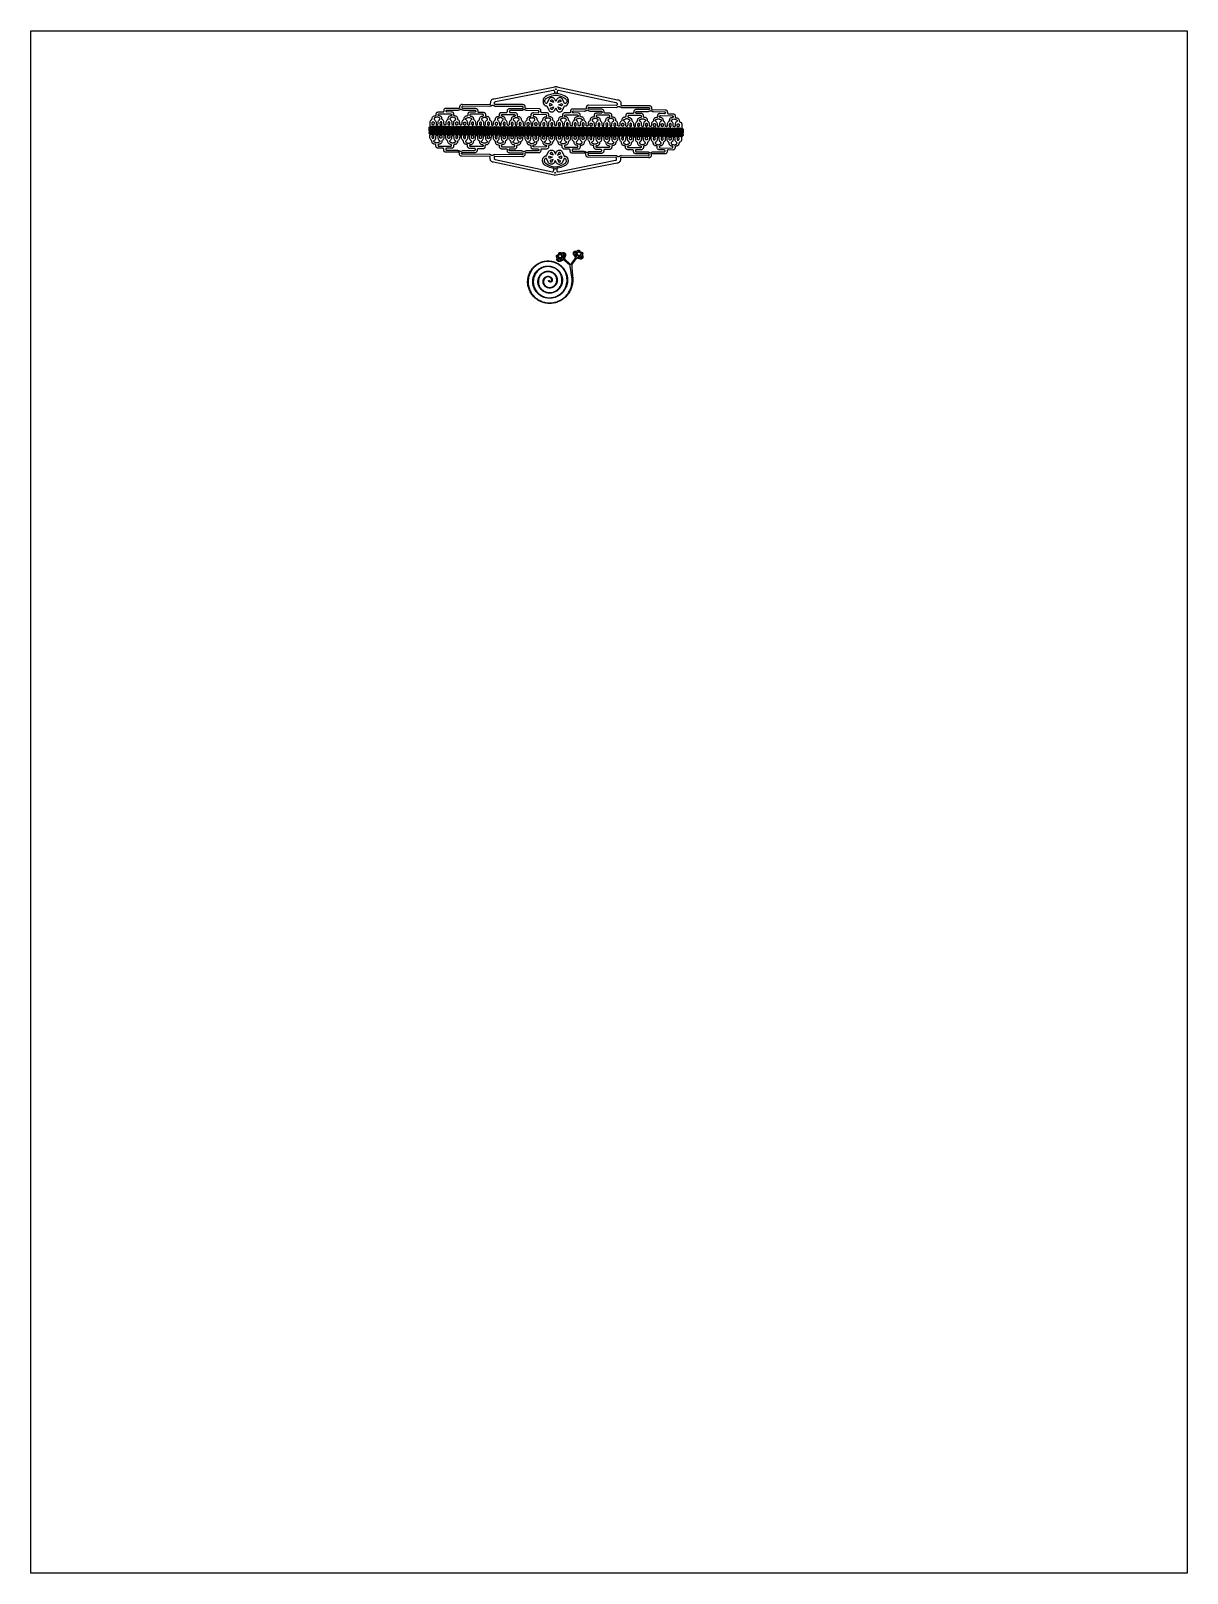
# Model space of a CAD drawing. Extents: x -7117 to 217883, y -155278 to 144722.
import ezdxf

# ---------------------------------------------------------------- set-up
doc = ezdxf.new("R2010")
doc.units = 13
doc.header["$MEASUREMENT"] = 0
for name, color, linetype in [('1 - Negative', 150, 'Continuous'), ('2-light', 80, 'Continuous'), ('3-dark', 170, 'Continuous')]:
    doc.layers.add(name, color=color, linetype=linetype)

msp = doc.modelspace()

# ---------------------------------------------------------------- linework, layer by layer
at = {"layer": '1 - Negative'}
msp.add_lwpolyline([(-7117, 144722), (217883, 144722), (217883, -155278), (-7117, -155278)], close=True, dxfattribs=at)
at = {"layer": '2-light'}
msp.add_lwpolyline([(70569, 126518), (70569, 126656), (70571, 126903), (70571, 126903), (70575, 126967), (70601, 127094), (70652, 127213), (70724, 127320), (70817, 127411), (70872, 127451), (70876, 127454), (70877, 127454), (70892, 127466), (70918, 127491), (70939, 127522), (70953, 127555), (70961, 127591), (70962, 127610), (70962, 127610), (70962, 127643), (70962, 127643), (70965, 127697), (70987, 127802), (71029, 127901), (71090, 127991), (71166, 128066), (71257, 128125), (71357, 128166), (71462, 128186), (71516, 128188), (71516, 128188), (71549, 128188), (71549, 128188), (71568, 128189), (71604, 128196), (71638, 128210), (71668, 128230), (71694, 128255), (71715, 128286), (71729, 128319), (71737, 128355), (71738, 128374), (71738, 128374), (71739, 128517), (71739, 128517), (71741, 128560), (71759, 128644), (71793, 128724), (71841, 128795), (71902, 128856), (71975, 128903), (72054, 128935), (72139, 128951), (72182, 128953), (72182, 128953), (73095, 128946), (73095, 128946), (73114, 128947), (73150, 128954), (73184, 128967), (73214, 128988), (73240, 129013), (73261, 129044), (73275, 129077), (73283, 129113), (73284, 129132), (73284, 129132), (73285, 129275), (73285, 129275), (73287, 129318), (73305, 129402), (73338, 129482), (73387, 129553), (73448, 129613), (73521, 129661), (73600, 129693), (73685, 129709), (73728, 129711), (73728, 129711), (76181, 129692), (76181, 129692), (76200, 129693), (76236, 129700), (76270, 129713), (76300, 129734), (76326, 129759), (76347, 129790), (76361, 129823), (76369, 129859), (76370, 129878), (76370, 129878), (76371, 130021), (76371, 130021), (76373, 130064), (76391, 130148), (76424, 130228), (76473, 130299), (76534, 130359), (76606, 130407), (76686, 130439), (76771, 130455), (76814, 130457), (76814, 130457), (82245, 130415), (82245, 130415), (82256, 130415), (82277, 130419), (82297, 130427), (82315, 130439), (82330, 130454), (82343, 130472), (82351, 130492), (82355, 130513), (82356, 130524), (82356, 130524), (82358, 130846), (82358, 130846), (82362, 130911), (82388, 131037), (82439, 131156), (82512, 131263), (82604, 131354), (82712, 131425), (82832, 131474), (82959, 131498), (83024, 131501), (83024, 131501), (94846, 133861), (94909, 133872), (95070, 133880), (95211, 133866), (95253, 133858), (107036, 131313), (107036, 131313), (107101, 131309), (107228, 131283), (107347, 131233), (107454, 131160), (107545, 131068), (107616, 130960), (107664, 130840), (107688, 130713), (107691, 130648), (107689, 130326), (107689, 130315), (107693, 130294), (107701, 130274), (107713, 130256), (107728, 130241), (107746, 130229), (107766, 130220), (107787, 130216), (107798, 130215), (113229, 130173), (113272, 130170), (113356, 130153), (113436, 130119), (113507, 130071), (113567, 130009), (113615, 129937), (113647, 129857), (113663, 129772), (113665, 129729), (113664, 129586), (113665, 129568), (113672, 129532), (113685, 129498), (113705, 129467), (113731, 129441), (113762, 129421), (113795, 129406), (113831, 129399), (113849, 129398), (116302, 129379), (116346, 129376), (116430, 129359), (116509, 129325), (116581, 129277), (116641, 129215), (116689, 129143), (116721, 129063), (116737, 128978), (116739, 128935), (116738, 128792), (116739, 128774), (116745, 128738), (116759, 128704), (116779, 128673), (116805, 128647), (116835, 128627), (116869, 128612), (116905, 128605), (116923, 128604), (117836, 128597), (117879, 128594), (117964, 128577), (118043, 128543), (118115, 128495), (118175, 128433), (118223, 128361), (118255, 128281), (118271, 128196), (118273, 128153), (118272, 128010), (118273, 127992), (118279, 127956), (118293, 127922), (118313, 127891), (118339, 127865), (118369, 127845), (118403, 127830), (118439, 127823), (118457, 127822), (118490, 127822), (118544, 127819), (118650, 127797), (118749, 127755), (118838, 127694), (118914, 127617), (118973, 127527), (119014, 127427), (119034, 127321), (119036, 127267), (119036, 127234), (119037, 127216), (119043, 127180), (119057, 127146), (119077, 127115), (119103, 127089), (119119, 127078), (119120, 127077), (119313, 126948), (119339, 126929), (119400, 126875), (119460, 126797), (119503, 126710), (119529, 126615), (119536, 126547), (119536, 126528), (119533, 126135), (119532, 126083), (119531, 125867), (119794, 125600), (119788, 124826), (119663, 124703), (119802, 124563), (119800, 124342), (119518, 124021), (119514, 123581), (119513, 123551), (119502, 123473), (119471, 123380), (119422, 123295), (119358, 123221), (119303, 123177), (119285, 123165), (119089, 123039), (119089, 123038), (119073, 123027), (119047, 123001), (119026, 122971), (119012, 122937), (119004, 122901), (119003, 122883), (119003, 122850), (119000, 122796), (118978, 122690), (118936, 122591), (118875, 122502), (118799, 122426), (118709, 122367), (118609, 122326), (118503, 122306), (118449, 122304), (118416, 122304), (118397, 122303), (118361, 122297), (118327, 122283), (118297, 122263), (118271, 122237), (118250, 122207), (118236, 122173), (118228, 122137), (118227, 122119), (118226, 121976), (118224, 121933), (118206, 121848), (118173, 121769), (118124, 121697), (118063, 121637), (117991, 121589), (117911, 121557), (117826, 121541), (117783, 121539), (116870, 121546), (116851, 121545), (116815, 121539), (116781, 121525), (116751, 121505), (116725, 121479), (116704, 121449), (116690, 121415), (116682, 121379), (116681, 121361), (116680, 121218), (116678, 121175), (116660, 121090), (116627, 121011), (116578, 120939), (116517, 120879), (116445, 120831), (116365, 120799), (116280, 120783), (116237, 120781), (113784, 120800), (113766, 120800), (113730, 120793), (113696, 120779), (113665, 120759), (113639, 120733), (113618, 120703), (113604, 120669), (113596, 120633), (113595, 120615), (113594, 120472), (113592, 120429), (113574, 120344), (113541, 120265), (113492, 120193), (113431, 120133), (113359, 120086), (113279, 120053), (113194, 120037), (113151, 120035), (107720, 120078), (107709, 120077), (107688, 120073), (107668, 120065), (107650, 120053), (107635, 120038), (107623, 120020), (107614, 120000), (107610, 119979), (107609, 119968), (107607, 119646), (107603, 119582), (107577, 119455), (107526, 119336), (107454, 119229), (107361, 119138), (107253, 119067), (107133, 119019), (107006, 118994), (106942, 118992), (106942, 118992), (95120, 116631), (95056, 116620), (94895, 116612), (94755, 116626), (94713, 116634), (82929, 119179), (82929, 119179), (82864, 119183), (82738, 119209), (82618, 119259), (82511, 119332), (82421, 119424), (82350, 119533), (82301, 119652), (82277, 119780), (82274, 119844), (82274, 119844), (82277, 120166), (82277, 120166), (82276, 120177), (82272, 120198), (82264, 120218), (82252, 120236), (82237, 120252), (82219, 120264), (82199, 120272), (82178, 120277), (82167, 120277), (82167, 120277), (76737, 120320), (76737, 120320), (76693, 120322), (76609, 120339), (76530, 120373), (76458, 120422), (76398, 120483), (76350, 120555), (76318, 120635), (76302, 120720), (76300, 120763), (76300, 120763), (76301, 120906), (76301, 120906), (76300, 120924), (76294, 120960), (76280, 120994), (76260, 121025), (76234, 121051), (76204, 121072), (76170, 121086), (76134, 121093), (76116, 121094), (76116, 121094), (73663, 121114), (73663, 121114), (73620, 121116), (73535, 121134), (73456, 121167), (73384, 121216), (73324, 121277), (73276, 121349), (73244, 121429), (73228, 121514), (73226, 121557), (73226, 121557), (73227, 121700), (73227, 121700), (73227, 121718), (73220, 121754), (73206, 121788), (73186, 121819), (73160, 121845), (73130, 121866), (73096, 121880), (73060, 121887), (73042, 121888), (73042, 121888), (72129, 121896), (72129, 121896), (72086, 121898), (72001, 121916), (71922, 121949), (71850, 121998), (71790, 122059), (71743, 122131), (71710, 122211), (71694, 122296), (71692, 122339), (71692, 122339), (71693, 122482), (71693, 122482), (71693, 122500), (71686, 122536), (71672, 122570), (71652, 122601), (71626, 122627), (71596, 122648), (71562, 122662), (71526, 122669), (71508, 122670), (71508, 122670), (71475, 122671), (71475, 122671), (71421, 122674), (71315, 122696), (71216, 122738), (71127, 122798), (71051, 122875), (70992, 122965), (70952, 123065), (70931, 123171), (70929, 123225), (70929, 123225), (70929, 123258), (70929, 123258), (70929, 123276), (70922, 123312), (70908, 123346), (70888, 123377), (70862, 123403), (70847, 123415), (70846, 123415), (70842, 123418), (70787, 123459), (70696, 123551), (70625, 123659), (70577, 123779), (70553, 123906), (70550, 123971), (70550, 123971), (70552, 124218), (70553, 124356), (70555, 124539), (70395, 124727), (70396, 124948), (70537, 125087), (70415, 125211), (70421, 125985), (70568, 126130), (70570, 126465), (70571, 126518)], close=True, dxfattribs=at)
at = {"layer": '2-light', "linetype": 'Continuous'}
msp.add_rational_spline([(94235, 96139, 80), (94224, 96017, 80), (94134, 95934, 80), (94012, 95933, 80), (93890, 95931, 80), (93798, 96012, 80), (93785, 96134, 80), (93735, 96134, 80), (93685, 96134, 80), (93635, 96134, 80), (93667, 95955, 80), (93808, 95839, 80), (93991, 95843, 80), (94173, 95847, 80), (94309, 95968, 80), (94334, 96149, 80), (94369, 96394, 86), (94245, 96695, 92), (93713, 97022, 104), (93314, 97029, 110), (92690, 96607, 121), (92487, 96180, 127), (92626, 95308, 139), (92975, 94888, 145), (93948, 94604, 156), (94550, 94759, 162), (95312, 95611, 174), (95445, 96295, 180), (94957, 97471, 191), (94339, 97932, 197), (93058, 98006, 208), (92441, 97752, 213), (91632, 96797, 222), (91453, 96104, 227), (91749, 94795, 237), (92225, 94196, 242), (93530, 93608, 251), (94344, 93630, 256), (95678, 94359, 266), (96180, 95063, 271), (96416, 96655, 280), (96142, 97527, 285), (94951, 98740, 295), (94044, 99064, 300), (92270, 98835, 309), (91423, 98280, 314), (90490, 96649, 324), (90418, 95589, 329), (91189, 93778, 338), (92028, 93048, 343), (94024, 92547, 353), (95160, 92785, 358), (96836, 94129, 367), (97354, 95223, 372), (97293, 97461, 382), (96712, 98578, 387), (94820, 99934, 396), (93529, 100154, 401), (91219, 99441, 411), (90228, 98512, 416), (89439, 96349, 425), (89474, 95207, 429), (90357, 93235, 437), (91202, 92417, 441), (93268, 91595, 449), (94477, 91597, 453), (96590, 92470, 461), (97481, 93338, 465), (98233, 95078, 472), (98362, 95813, 474), (98345, 96541, 477), (98265, 97408, 477), (98185, 98275, 477), (98105, 99142, 477), (98418, 99582, 477), (98731, 100022, 477), (99045, 100463, 477), (99069, 100497, 477), (99109, 100512, 477), (99151, 100502, 477), (99343, 100453, 477), (99536, 100405, 477), (99728, 100356, 477), (99889, 100301, 477), (100056, 100336, 477), (100181, 100452, 477), (100306, 100568, 477), (100354, 100731, 477), (100310, 100896, 477), (100301, 100936, 477), (100278, 100971, 477), (100244, 100995, 477), (100230, 101005, 477), (100215, 101016, 477), (100200, 101027, 477), (100223, 101153, 477), (100245, 101279, 477), (100268, 101405, 477), (100273, 101509, 477), (100224, 101601, 477), (100134, 101654, 477), (100044, 101707, 477), (99940, 101706, 477), (99851, 101651, 477), (99797, 101617, 477), (99743, 101584, 477), (99689, 101550, 477), (99700, 101613, 477), (99712, 101676, 477), (99723, 101738, 477), (99742, 101841, 477), (99705, 101939, 477), (99623, 102003, 477), (99540, 102067, 477), (99436, 102079, 477), (99341, 102036, 477), (99232, 101969, 477), (99123, 101901, 477), (99014, 101834, 477), (98999, 101844, 477), (98984, 101854, 477), (98969, 101864, 477), (98934, 101886, 477), (98894, 101895, 477), (98853, 101889, 477), (98684, 101869, 477), (98549, 101765, 477), (98487, 101606, 477), (98425, 101447, 477), (98453, 101279, 477), (98563, 101150, 477), (98670, 100998, 477), (98776, 100847, 477), (98883, 100695, 477), (98908, 100659, 477), (98908, 100615, 477), (98882, 100580, 477), (98590, 100168, 477), (98297, 99757, 477), (98004, 99345, 477), (97964, 99302, 477), (97906, 99295, 477), (97857, 99328, 477), (97476, 99659, 477), (97094, 99990, 477), (96713, 100321, 477), (96680, 100350, 477), (96669, 100392, 477), (96685, 100433, 477), (96753, 100605, 477), (96821, 100778, 477), (96889, 100950, 477), (96966, 101102, 477), (96954, 101272, 477), (96856, 101411, 477), (96758, 101551, 477), (96603, 101621, 477), (96434, 101600, 477), (96392, 101597, 477), (96355, 101579, 477), (96327, 101549, 477), (96314, 101535, 477), (96302, 101522, 477), (96289, 101509, 477), (96168, 101549, 477), (96046, 101588, 477), (95924, 101628, 477), (95822, 101648, 477), (95724, 101611, 477), (95659, 101530, 477), (95594, 101448, 477), (95580, 101344, 477), (95623, 101249, 477), (95649, 101191, 477), (95675, 101132, 477), (95701, 101074, 477), (95640, 101094, 477), (95580, 101114, 477), (95519, 101134, 477), (95420, 101167, 477), (95318, 101143, 477), (95243, 101070, 477), (95168, 100998, 477), (95142, 100896, 477), (95172, 100796, 477), (95224, 100679, 477), (95275, 100562, 477), (95327, 100445, 477), (95315, 100431, 477), (95303, 100417, 477), (95291, 100404, 477), (95264, 100372, 477), (95250, 100334, 477), (95251, 100292, 477), (95247, 100122, 477), (95332, 99974, 477), (95481, 99891, 477), (95630, 99808, 477), (95800, 99813, 477), (95943, 99905, 477), (96119, 99997, 477), (96295, 100089, 477), (96471, 100182, 477), (96508, 100202, 477), (96551, 100197, 477), (96583, 100169, 477), (96991, 99815, 477), (97399, 99461, 477), (97807, 99106, 477), (97933, 98245, 477), (98060, 97384, 477), (98186, 96522, 477), (98269, 95691, 474), (98082, 94842, 471), (97131, 93076, 464), (96158, 92295, 459), (93965, 91650, 451), (92761, 91789, 447), (90819, 92864, 439), (90093, 93790, 435), (89510, 95863, 426), (89655, 96995, 422), (90687, 98809, 414), (91566, 99480, 410), (93517, 100004, 401), (94577, 99855, 397), (96264, 98868, 389), (96881, 98038, 385), (97394, 96029, 376), (97112, 94837, 371), (95724, 93178, 361), (94640, 92730, 356), (92577, 92880, 346), (91625, 93471, 341), (90591, 95152, 331), (90518, 96218, 326), (91243, 97952, 316), (92026, 98599, 311), (93764, 99002, 301), (94696, 98757, 296), (95967, 97643, 286), (96292, 96792, 281), (96137, 95204, 271), (95664, 94487, 266), (94365, 93734, 256), (93559, 93704, 252), (92277, 94283, 242), (91815, 94880, 237), (91558, 96167, 227), (91761, 96839, 222), (92594, 97727, 212), (93210, 97935, 207), (94323, 97785, 197), (94807, 97434, 192), (95333, 96434, 181), (95258, 95767, 175), (94591, 94899, 163), (94025, 94715, 157), (93089, 94932, 146), (92742, 95316, 140), (92581, 96127, 128), (92762, 96530, 122), (93330, 96927, 110), (93695, 96920, 104), (94171, 96622, 92), (94274, 96351, 86), (94235, 96139, 80)], [1, 0.827300146143, 0.827300146143, 1, 0.827300146143, 0.827300146143, 1, 1, 1, 1, 0.840464251432, 0.840464251432, 1, 0.840464251432, 0.840464251432, 1, 1, 1, 1, 1, 1, 1, 1, 1, 1, 1, 1, 1, 1, 1, 1, 1, 1, 1, 1, 1, 1, 1, 1, 1, 1, 1, 1, 1, 1, 1, 1, 1, 1, 1, 1, 1, 1, 1, 1, 1, 1, 1, 1, 1, 1, 1, 1, 1, 1, 1, 1, 1, 1, 1, 1, 1, 1, 1, 1, 1, 1, 0.883761724568, 0.883761724568, 1, 1, 1, 1, 0.905240118368, 0.905240118368, 1, 0.905240118368, 0.905240118368, 1, 0.956556696277, 0.956556696277, 1, 1, 1, 1, 1, 1, 1, 0.903370175671, 0.903370175671, 1, 0.903370175671, 0.903370175671, 1, 1, 1, 1, 1, 1, 1, 0.903370175672, 0.903370175672, 1, 0.903370175672, 0.903370175672, 1, 1, 1, 1, 1, 1, 1, 0.956556696285, 0.956556696285, 1, 0.905240118367, 0.905240118367, 1, 0.905240118367, 0.905240118367, 1, 1, 1, 1, 0.877704799705, 0.877704799705, 1, 1, 1, 1, 0.837847008181, 0.837847008181, 1, 1, 1, 1, 0.877704799705, 0.877704799705, 1, 1, 1, 1, 0.905240118367, 0.905240118367, 1, 0.905240118367, 0.905240118367, 1, 0.956556696285, 0.956556696285, 1, 1, 1, 1, 1, 1, 1, 0.903370175672, 0.903370175672, 1, 0.903370175672, 0.903370175672, 1, 1, 1, 1, 1, 1, 1, 0.903370175671, 0.903370175671, 1, 0.903370175671, 0.903370175671, 1, 1, 1, 1, 1, 1, 1, 0.956556696277, 0.956556696277, 1, 0.905240118368, 0.905240118368, 1, 0.905240118368, 0.905240118368, 1, 1, 1, 1, 0.883761724568, 0.883761724568, 1, 1, 1, 1, 1, 1, 1, 1, 1, 1, 1, 1, 1, 1, 1, 1, 1, 1, 1, 1, 1, 1, 1, 1, 1, 1, 1, 1, 1, 1, 1, 1, 1, 1, 1, 1, 1, 1, 1, 1, 1, 1, 1, 1, 1, 1, 1, 1, 1, 1, 1, 1, 1, 1, 1, 1, 1, 1, 1, 1, 1, 1], degree=3, knots=[0, 0, 0, 0, 1.4726243, 1.4726243, 1.4726243, 2.9452485, 2.9452485, 2.9452485, 3.9452485, 3.9452485, 3.9452485, 5.3580706, 5.3580706, 5.3580706, 6.7708928, 6.7708928, 6.7708928, 7.8824778, 7.8824778, 8.9940628, 8.9940628, 10.1056478, 10.1056478, 11.2172329, 11.2172329, 12.3288179, 12.3288179, 13.4404029, 13.4404029, 14.5519879, 14.5519879, 15.4719927, 15.4719927, 16.3919974, 16.3919974, 17.3120022, 17.3120022, 18.2320069, 18.2320069, 19.1520117, 19.1520117, 20.0720164, 20.0720164, 20.9920212, 20.9920212, 21.9120259, 21.9120259, 22.8320307, 22.8320307, 23.7520354, 23.7520354, 24.6720402, 24.6720402, 25.5920449, 25.5920449, 26.5120497, 26.5120497, 27.4320544, 27.4320544, 28.3520592, 28.3520592, 29.1218423, 29.1218423, 29.8916254, 29.8916254, 30.6614086, 30.6614086, 31.4311917, 31.4311917, 31.903634, 31.903634, 31.903634, 32.903634, 32.903634, 32.903634, 33.903634, 33.903634, 33.903634, 35.1025462, 35.1025462, 35.1025462, 36.1025462, 36.1025462, 36.1025462, 37.1819568, 37.1819568, 37.1819568, 38.2613673, 38.2613673, 38.2613673, 38.9873715, 38.9873715, 38.9873715, 39.9873715, 39.9873715, 39.9873715, 40.9873715, 40.9873715, 40.9873715, 42.0776494, 42.0776494, 42.0776494, 43.1679272, 43.1679272, 43.1679272, 44.1679272, 44.1679272, 44.1679272, 45.1679272, 45.1679272, 45.1679272, 46.258205, 46.258205, 46.258205, 47.3484829, 47.3484829, 47.3484829, 48.3484829, 48.3484829, 48.3484829, 49.3484829, 49.3484829, 49.3484829, 50.0744871, 50.0744871, 50.0744871, 51.1538976, 51.1538976, 51.1538976, 52.2333081, 52.2333081, 52.2333081, 53.2333081, 53.2333081, 53.2333081, 54.4640576, 54.4640576, 54.4640576, 55.4640576, 55.4640576, 55.4640576, 56.8889334, 56.8889334, 56.8889334, 57.8889334, 57.8889334, 57.8889334, 59.1196828, 59.1196828, 59.1196828, 60.1196828, 60.1196828, 60.1196828, 61.1990933, 61.1990933, 61.1990933, 62.2785039, 62.2785039, 62.2785039, 63.0045081, 63.0045081, 63.0045081, 64.0045081, 64.0045081, 64.0045081, 65.0045081, 65.0045081, 65.0045081, 66.0947859, 66.0947859, 66.0947859, 67.1850637, 67.1850637, 67.1850637, 68.1850637, 68.1850637, 68.1850637, 69.1850637, 69.1850637, 69.1850637, 70.2753416, 70.2753416, 70.2753416, 71.3656194, 71.3656194, 71.3656194, 72.3656194, 72.3656194, 72.3656194, 73.3656194, 73.3656194, 73.3656194, 74.0916236, 74.0916236, 74.0916236, 75.1710342, 75.1710342, 75.1710342, 76.2504447, 76.2504447, 76.2504447, 77.2504447, 77.2504447, 77.2504447, 78.4493569, 78.4493569, 78.4493569, 79.4493569, 79.4493569, 79.4493569, 80.4493569, 80.4493569, 80.4493569, 81.0065304, 81.0065304, 81.7966553, 81.7966553, 82.5867802, 82.5867802, 83.3769051, 83.3769051, 84.1670299, 84.1670299, 84.9571548, 84.9571548, 85.7472797, 85.7472797, 86.5374046, 86.5374046, 87.4819459, 87.4819459, 88.4264872, 88.4264872, 89.3710286, 89.3710286, 90.3155699, 90.3155699, 91.2601113, 91.2601113, 92.2046526, 92.2046526, 93.149194, 93.149194, 94.0937353, 94.0937353, 95.0382766, 95.0382766, 95.982818, 95.982818, 96.9273593, 96.9273593, 97.8719007, 97.8719007, 98.816442, 98.816442, 99.9440514, 99.9440514, 101.0716607, 101.0716607, 102.1992701, 102.1992701, 103.3268795, 103.3268795, 104.4544888, 104.4544888, 105.5820982, 105.5820982, 105.5820982, 105.5820982], dxfattribs=at)
at = {"layer": '3-dark'}
for points in [[(97494, 131194), (97472, 131310), (97393, 131504), (97278, 131680), (97130, 131829), (97015, 131913), (96983, 131932), (96707, 132098), (96098, 132354), (95550, 132477), (95419, 132491), (95418, 132491), (95408, 132493), (95389, 132499), (95372, 132509), (95357, 132522), (95345, 132537), (95337, 132555), (95332, 132574), (95330, 132588), (95330, 132591), (95333, 132924), (95333, 132939), (95339, 132978), (95355, 133025), (95379, 133067), (95411, 133104), (95450, 133134), (95494, 133156), (95541, 133169), (95575, 133172), (95585, 133172), (106729, 130766), (106751, 130764), (106793, 130756), (106832, 130739), (106868, 130715), (106898, 130684), (106922, 130648), (106938, 130608), (106946, 130565), (106947, 130544), (106946, 130332), (106945, 130321), (106941, 130300), (106932, 130280), (106920, 130262), (106905, 130247), (106887, 130235), (106867, 130227), (106845, 130223), (106835, 130223), (101404, 130265), (101361, 130263), (101276, 130247), (101196, 130215), (101124, 130167), (101063, 130107), (101014, 130036), (100980, 129956), (100963, 129872), (100960, 129829), (100959, 129686), (100958, 129667), (100951, 129631), (100937, 129598), (100916, 129567), (100890, 129542), (100859, 129521), (100825, 129508), (100789, 129501), (100771, 129500), (98318, 129519), (98275, 129517), (98190, 129501), (98110, 129469), (98038, 129421), (97977, 129361), (97928, 129290), (97894, 129210), (97877, 129126), (97875, 129083), (97873, 128940), (97872, 128921), (97865, 128885), (97851, 128852), (97830, 128821), (97804, 128796), (97773, 128775), (97739, 128762), (97703, 128755), (97685, 128754), (96772, 128761), (96729, 128759), (96644, 128743), (96564, 128711), (96492, 128664), (96431, 128603), (96382, 128532), (96349, 128452), (96331, 128368), (96329, 128325), (96327, 128182), (96326, 128163), (96319, 128127), (96305, 128094), (96284, 128063), (96258, 128038), (96227, 128018), (96193, 128004), (96157, 127997), (96139, 127996), (96106, 127996), (96052, 127994), (95946, 127974), (95846, 127933), (95756, 127874), (95679, 127799), (95619, 127709), (95577, 127610), (95555, 127505), (95552, 127451), (95551, 127418), (95550, 127399), (95543, 127363), (95529, 127330), (95508, 127299), (95482, 127274), (95466, 127262), (95465, 127262), (95462, 127259), (95406, 127219), (95314, 127128), (95241, 127021), (95191, 126902), (95165, 126775), (95161, 126711), (95160, 126543), (95140, 126387), (95124, 126326), (94856, 126328), (94842, 126389), (94839, 126403), (94827, 126481), (94824, 126545), (94826, 126713), (94823, 126778), (94799, 126905), (94750, 127025), (94679, 127133), (94588, 127225), (94533, 127267), (94530, 127269), (94529, 127270), (94513, 127281), (94488, 127307), (94468, 127338), (94454, 127372), (94447, 127408), (94446, 127426), (94446, 127459), (94444, 127513), (94424, 127619), (94383, 127719), (94324, 127809), (94249, 127886), (94159, 127947), (94060, 127989), (93955, 128011), (93901, 128014), (93868, 128014), (93849, 128015), (93813, 128022), (93780, 128037), (93749, 128057), (93724, 128083), (93704, 128114), (93690, 128148), (93683, 128184), (93682, 128202), (93683, 128345), (93681, 128388), (93665, 128473), (93633, 128553), (93586, 128625), (93525, 128687), (93454, 128735), (93374, 128769), (93290, 128786), (93247, 128789), (92334, 128796), (92315, 128797), (92280, 128804), (92246, 128819), (92215, 128839), (92190, 128865), (92170, 128896), (92156, 128930), (92149, 128966), (92148, 128984), (92149, 129127), (92148, 129170), (92131, 129255), (92099, 129335), (92052, 129407), (91991, 129469), (91920, 129517), (91840, 129551), (91756, 129568), (91713, 129571), (89260, 129590), (89242, 129591), (89206, 129598), (89172, 129613), (89142, 129633), (89116, 129659), (89096, 129690), (89082, 129724), (89075, 129760), (89074, 129778), (89075, 129921), (89074, 129964), (89057, 130049), (89025, 130129), (88978, 130201), (88917, 130263), (88846, 130311), (88766, 130345), (88682, 130362), (88639, 130365), (83208, 130407), (83197, 130408), (83176, 130412), (83156, 130421), (83138, 130433), (83123, 130448), (83111, 130466), (83103, 130486), (83099, 130507), (83099, 130518), (83101, 130730), (83102, 130752), (83111, 130794), (83127, 130834), (83152, 130869), (83182, 130899), (83218, 130923), (83258, 130939), (83301, 130947), (83322, 130948), (94503, 133181), (94518, 133180), (94557, 133175), (94603, 133159), (94646, 133135), (94683, 133102), (94713, 133064), (94734, 133020), (94747, 132972), (94751, 132938), (94751, 132929), (94748, 132596), (94748, 132590), (94746, 132574), (94739, 132556), (94730, 132539), (94717, 132524), (94701, 132512), (94684, 132503), (94666, 132498), (94657, 132497), (94527, 132485), (93977, 132370), (93364, 132124), (93085, 131963), (93053, 131944), (92936, 131862), (92787, 131715), (92669, 131541), (92587, 131348), (92544, 131142), (92543, 130932), (92582, 130726), (92661, 130532), (92776, 130356), (92866, 130258), (92887, 130239), (92908, 130221), (92965, 130183), (93038, 130152), (93117, 130136), (93156, 130134), (93156, 130134), (93156, 130134), (93289, 130133), (93684, 129284), (93688, 129277), (93730, 129218), (93822, 129125), (93930, 129052), (94050, 129001), (94178, 128974), (94308, 128973), (94436, 128998), (94557, 129047), (94666, 129118), (94759, 129210), (94832, 129317), (94860, 129375), (95017, 129743), (95168, 129373), (95195, 129314), (95266, 129206), (95358, 129113), (95466, 129040), (95586, 128989), (95714, 128962), (95844, 128961), (95972, 128986), (96093, 129035), (96202, 129107), (96295, 129198), (96339, 129256), (96343, 129263), (96343, 129263), (96750, 130106), (96883, 130105), (96883, 130105), (96883, 130105), (96923, 130106), (97002, 130121), (97076, 130151), (97133, 130188), (97154, 130205), (97154, 130205), (97175, 130224), (97267, 130321), (97385, 130495), (97467, 130688), (97491, 130804), (97498, 130841), (97511, 130977), (97503, 131135)], [(93135, 130614), (93069, 130661), (92996, 130736), (92938, 130823), (92899, 130920), (92880, 131022), (92880, 131126), (92902, 131229), (92942, 131325), (93001, 131411), (93047, 131459), (93057, 131469), (93057, 131469), (93188, 131568), (93622, 131838), (94265, 132098), (94819, 132215), (95036, 132235), (95253, 132211), (95805, 132086), (96444, 131816), (96874, 131540), (97003, 131438), (97014, 131428), (97059, 131379), (97116, 131292), (97155, 131195), (97175, 131093), (97174, 130989), (97153, 130886), (97112, 130790), (97053, 130704), (96979, 130631), (96912, 130585), (96887, 130571), (96754, 130572), (96360, 131421), (96356, 131427), (96313, 131486), (96221, 131579), (96113, 131653), (95993, 131704), (95866, 131730), (95735, 131731), (95607, 131707), (95486, 131658), (95377, 131586), (95284, 131495), (95211, 131387), (95183, 131329), (95026, 130962), (94876, 131331), (94848, 131390), (94777, 131498), (94686, 131591), (94578, 131665), (94458, 131716), (94330, 131742), (94199, 131743), (94071, 131719), (93950, 131670), (93841, 131598), (93748, 131507), (93705, 131448), (93701, 131442), (93293, 130599), (93160, 130600), (93160, 130600)], [(76363, 126530), (76362, 126534), (76345, 126690), (76346, 126858), (76343, 126922), (76319, 127050), (76271, 127169), (76200, 127278), (76109, 127370), (76054, 127411), (76050, 127413), (76050, 127414), (76034, 127426), (76008, 127452), (75988, 127482), (75974, 127516), (75967, 127552), (75967, 127571), (75967, 127604), (75965, 127658), (75945, 127763), (75904, 127863), (75845, 127954), (75769, 128030), (75680, 128091), (75581, 128133), (75475, 128155), (75421, 128158), (75388, 128158), (75370, 128159), (75334, 128167), (75300, 128181), (75270, 128202), (75244, 128228), (75224, 128258), (75210, 128292), (75203, 128328), (75203, 128347), (75204, 128490), (75202, 128533), (75186, 128617), (75154, 128697), (75106, 128770), (75046, 128831), (74974, 128879), (74895, 128913), (74810, 128931), (74767, 128933), (73854, 128940), (73836, 128941), (73800, 128949), (73766, 128963), (73736, 128984), (73710, 129010), (73690, 129040), (73676, 129074), (73670, 129110), (73669, 129129), (73669, 129140), (73670, 129158), (73677, 129194), (73692, 129228), (73712, 129258), (73738, 129284), (73769, 129304), (73803, 129318), (73839, 129324), (73857, 129325), (75968, 129309), (76033, 129311), (76160, 129336), (76249, 129369), (76275, 129382), (76406, 129449), (76419, 129455), (76463, 129472), (76527, 129484), (76591, 129483), (76655, 129470), (76699, 129453), (76712, 129446), (76841, 129377), (76868, 129364), (76956, 129329), (77082, 129303), (77147, 129299), (79258, 129283), (79276, 129282), (79312, 129274), (79346, 129260), (79376, 129240), (79402, 129213), (79422, 129183), (79436, 129149), (79443, 129113), (79444, 129095), (79444, 129084), (79443, 129065), (79435, 129029), (79421, 128996), (79400, 128965), (79374, 128940), (79343, 128919), (79309, 128906), (79273, 128899), (79255, 128898), (78342, 128905), (78299, 128903), (78214, 128887), (78134, 128855), (78062, 128807), (78001, 128747), (77952, 128676), (77919, 128596), (77901, 128512), (77899, 128469), (77898, 128326), (77897, 128307), (77889, 128271), (77875, 128238), (77854, 128207), (77828, 128182), (77798, 128161), (77764, 128148), (77728, 128141), (77709, 128140), (77676, 128140), (77622, 128138), (77516, 128118), (77416, 128077), (77326, 128018), (77249, 127943), (77189, 127853), (77147, 127754), (77125, 127648), (77122, 127595), (77122, 127562), (77121, 127543), (77113, 127507), (77099, 127474), (77078, 127443), (77052, 127418), (77036, 127406), (77035, 127406), (77032, 127403), (76976, 127363), (76884, 127272), (76811, 127165), (76761, 127046), (76735, 126919), (76731, 126855), (76730, 126687), (76710, 126531), (76709, 126527), (76707, 126521), (76699, 126498), (76681, 126468), (76659, 126441), (76631, 126420), (76600, 126404), (76566, 126395), (76531, 126393), (76497, 126397), (76464, 126408), (76433, 126426), (76407, 126449), (76386, 126476), (76370, 126507), (76364, 126527)], [(82869, 126479), (82870, 126483), (82873, 126496), (82886, 126574), (82890, 126639), (82891, 126807), (82895, 126871), (82921, 126998), (82971, 127117), (83044, 127224), (83136, 127315), (83192, 127355), (83195, 127357), (83196, 127358), (83212, 127369), (83238, 127395), (83259, 127426), (83273, 127459), (83280, 127495), (83281, 127514), (83282, 127547), (83285, 127600), (83307, 127706), (83349, 127805), (83409, 127894), (83486, 127970), (83576, 128029), (83676, 128070), (83782, 128090), (83836, 128092), (83869, 128092), (83887, 128093), (83923, 128100), (83957, 128113), (83988, 128133), (84014, 128159), (84035, 128189), (84049, 128223), (84056, 128259), (84057, 128277), (84059, 128420), (84061, 128464), (84079, 128548), (84112, 128627), (84161, 128699), (84222, 128759), (84294, 128807), (84374, 128839), (84459, 128855), (84502, 128857), (85415, 128850), (85433, 128851), (85469, 128858), (85503, 128871), (85534, 128891), (85560, 128917), (85581, 128947), (85595, 128981), (85602, 129017), (85603, 129035), (85605, 129178), (85608, 129210), (85625, 129285), (85661, 129370), (85712, 129446), (85778, 129511), (85855, 129561), (85940, 129596), (86024, 129612), (86064, 129615), (88501, 129596), (88520, 129597), (88557, 129604), (88592, 129618), (88623, 129639), (88650, 129665), (88671, 129696), (88686, 129731), (88694, 129768), (88694, 129806), (88687, 129843), (88673, 129878), (88652, 129909), (88626, 129936), (88594, 129957), (88560, 129972), (88523, 129980), (88504, 129981), (83271, 130022), (83228, 130024), (83144, 130042), (83064, 130075), (83013, 130108), (82998, 130119), (82984, 130131), (82932, 130164), (82853, 130197), (82768, 130215), (82682, 130215), (82597, 130199), (82517, 130167), (82465, 130135), (82450, 130124), (82436, 130113), (82384, 130081), (82304, 130048), (82219, 130032), (82176, 130030), (76943, 130071), (76924, 130070), (76887, 130063), (76852, 130049), (76821, 130028), (76794, 130002), (76773, 129971), (76758, 129936), (76750, 129899), (76750, 129861), (76757, 129824), (76771, 129789), (76792, 129758), (76818, 129731), (76850, 129710), (76884, 129695), (76921, 129687), (76940, 129686), (79377, 129667), (79417, 129664), (79501, 129646), (79585, 129610), (79662, 129558), (79726, 129493), (79777, 129416), (79811, 129331), (79827, 129255), (79830, 129224), (79829, 129081), (79829, 129062), (79836, 129026), (79850, 128992), (79870, 128962), (79896, 128935), (79926, 128915), (79960, 128901), (79996, 128893), (80014, 128892), (80927, 128885), (80970, 128882), (81055, 128865), (81134, 128831), (81205, 128783), (81266, 128721), (81313, 128649), (81346, 128569), (81362, 128485), (81364, 128442), (81363, 128299), (81363, 128280), (81370, 128244), (81384, 128210), (81404, 128180), (81430, 128153), (81460, 128133), (81494, 128119), (81530, 128111), (81548, 128110), (81581, 128110), (81635, 128107), (81741, 128085), (81840, 128043), (81929, 127982), (82005, 127905), (82064, 127815), (82104, 127715), (82125, 127609), (82127, 127556), (82126, 127523), (82127, 127504), (82134, 127468), (82148, 127434), (82168, 127404), (82194, 127377), (82209, 127366), (82210, 127365), (82214, 127363), (82269, 127322), (82359, 127229), (82430, 127121), (82479, 127001), (82503, 126874), (82506, 126810), (82505, 126642), (82507, 126577), (82519, 126499), (82522, 126486), (82523, 126482), (82524, 126479), (82530, 126459), (82545, 126428), (82567, 126401), (82593, 126378), (82623, 126360), (82656, 126349), (82691, 126345), (82726, 126347), (82760, 126356), (82791, 126372), (82818, 126393), (82841, 126420), (82859, 126450), (82867, 126473)], [(89029, 126431), (89030, 126435), (89033, 126448), (89046, 126526), (89049, 126590), (89051, 126759), (89054, 126823), (89081, 126950), (89131, 127069), (89204, 127176), (89296, 127267), (89352, 127307), (89355, 127309), (89356, 127310), (89372, 127321), (89398, 127347), (89419, 127377), (89433, 127411), (89440, 127447), (89441, 127465), (89442, 127498), (89445, 127552), (89466, 127658), (89508, 127757), (89569, 127846), (89646, 127922), (89736, 127981), (89836, 128022), (89942, 128042), (89996, 128044), (90029, 128044), (90047, 128045), (90083, 128051), (90117, 128065), (90148, 128085), (90174, 128111), (90194, 128141), (90209, 128175), (90216, 128211), (90217, 128229), (90218, 128372), (90221, 128415), (90238, 128500), (90272, 128579), (90320, 128651), (90382, 128711), (90454, 128759), (90534, 128791), (90619, 128807), (90662, 128809), (91575, 128802), (91593, 128803), (91629, 128809), (91663, 128823), (91694, 128843), (91720, 128869), (91740, 128899), (91755, 128933), (91762, 128969), (91763, 128987), (91763, 128998), (91763, 129017), (91756, 129053), (91742, 129087), (91722, 129117), (91696, 129143), (91666, 129164), (91632, 129178), (91596, 129186), (91578, 129187), (89467, 129203), (89402, 129207), (89275, 129233), (89187, 129268), (89161, 129281), (89032, 129350), (89018, 129357), (88974, 129374), (88911, 129387), (88846, 129388), (88783, 129376), (88739, 129359), (88725, 129352), (88595, 129285), (88568, 129273), (88480, 129239), (88353, 129215), (88288, 129212), (86177, 129229), (86159, 129228), (86123, 129221), (86089, 129208), (86058, 129187), (86032, 129162), (86011, 129131), (85997, 129098), (85990, 129062), (85988, 129043), (85988, 129032), (85989, 129014), (85996, 128978), (86010, 128944), (86030, 128913), (86056, 128887), (86086, 128867), (86120, 128852), (86156, 128845), (86174, 128844), (87087, 128837), (87130, 128834), (87214, 128817), (87294, 128783), (87365, 128735), (87426, 128673), (87473, 128601), (87506, 128521), (87522, 128437), (87523, 128393), (87522, 128250), (87523, 128232), (87530, 128196), (87544, 128162), (87564, 128131), (87590, 128105), (87620, 128085), (87654, 128070), (87690, 128063), (87708, 128062), (87741, 128062), (87795, 128059), (87900, 128037), (88000, 127995), (88089, 127934), (88164, 127857), (88224, 127767), (88264, 127667), (88284, 127561), (88287, 127507), (88286, 127474), (88287, 127456), (88294, 127420), (88308, 127386), (88328, 127355), (88354, 127329), (88369, 127318), (88370, 127317), (88373, 127315), (88428, 127274), (88519, 127181), (88590, 127073), (88639, 126953), (88663, 126826), (88666, 126762), (88664, 126593), (88667, 126529), (88679, 126451), (88682, 126437), (88683, 126434), (88683, 126431), (88690, 126411), (88705, 126380), (88727, 126352), (88753, 126330), (88783, 126312), (88816, 126301), (88851, 126297), (88886, 126299), (88919, 126308), (88951, 126324), (88978, 126345), (89001, 126371), (89018, 126402), (89027, 126425)], [(93867, 130135), (94412, 130357), (93870, 130588), (93726, 130362)], [(94012, 129698), (94587, 129925), (94426, 129541), (94422, 129534), (94404, 129510), (94373, 129479), (94336, 129455), (94295, 129438), (94252, 129430), (94208, 129430), (94165, 129439), (94125, 129456), (94088, 129481), (94057, 129512), (94033, 129549), (94017, 129590), (94008, 129633), (94009, 129677), (94012, 129698)], [(94022, 131022), (94019, 131044), (94020, 131087), (94029, 131130), (94046, 131170), (94071, 131207), (94102, 131238), (94139, 131262), (94179, 131278), (94223, 131287), (94267, 131286), (94310, 131277), (94350, 131260), (94386, 131235), (94417, 131204), (94435, 131179), (94439, 131172), (94594, 130786), (94022, 131022)], [(95449, 129918), (96021, 129682), (96021, 129682), (96024, 129661), (96024, 129617), (96015, 129574), (95998, 129534), (95973, 129498), (95941, 129467), (95905, 129443), (95864, 129426), (95821, 129418), (95777, 129418), (95734, 129427), (95693, 129444), (95657, 129469), (95626, 129500), (95609, 129525), (95605, 129532)], [(95617, 131163), (95622, 131170), (95639, 131195), (95671, 131225), (95707, 131250), (95748, 131266), (95791, 131274), (95835, 131274), (95878, 131265), (95919, 131248), (95955, 131223), (95986, 131192), (96010, 131155), (96027, 131114), (96035, 131071), (96035, 131028), (96031, 131007), (95456, 130780)], [(95631, 130347), (96177, 130570), (96317, 130342), (96173, 130116)], [(100953, 126338), (100952, 126342), (100934, 126498), (100936, 126666), (100933, 126730), (100909, 126858), (100860, 126977), (100789, 127086), (100698, 127178), (100643, 127219), (100640, 127221), (100639, 127222), (100624, 127234), (100598, 127260), (100578, 127290), (100564, 127324), (100557, 127360), (100556, 127379), (100557, 127412), (100554, 127466), (100534, 127571), (100494, 127671), (100434, 127761), (100359, 127838), (100270, 127899), (100170, 127941), (100065, 127963), (100011, 127966), (99978, 127966), (99960, 127967), (99924, 127975), (99890, 127989), (99860, 128010), (99834, 128036), (99814, 128066), (99800, 128100), (99793, 128136), (99792, 128155), (99793, 128298), (99792, 128341), (99776, 128425), (99743, 128505), (99696, 128577), (99635, 128639), (99564, 128687), (99484, 128721), (99400, 128739), (99357, 128741), (98444, 128748), (98426, 128749), (98390, 128757), (98356, 128771), (98326, 128792), (98300, 128818), (98280, 128848), (98266, 128882), (98259, 128918), (98258, 128937), (98258, 128948), (98260, 128966), (98267, 129002), (98281, 129036), (98302, 129066), (98328, 129092), (98359, 129112), (98393, 129126), (98429, 129132), (98447, 129133), (100558, 129117), (100623, 129119), (100750, 129144), (100838, 129177), (100865, 129190), (100865, 129190), (100995, 129257), (101009, 129263), (101053, 129280), (101116, 129292), (101181, 129291), (101244, 129278), (101288, 129261), (101302, 129254), (101431, 129185), (101457, 129172), (101545, 129137), (101672, 129111), (101737, 129107), (103848, 129091), (103866, 129090), (103902, 129082), (103936, 129068), (103966, 129048), (103992, 129021), (104012, 128991), (104026, 128957), (104033, 128921), (104033, 128903), (104033, 128892), (104032, 128873), (104025, 128837), (104010, 128804), (103990, 128773), (103964, 128747), (103933, 128727), (103899, 128714), (103863, 128707), (103845, 128706), (102932, 128713), (102889, 128711), (102804, 128695), (102724, 128663), (102652, 128615), (102590, 128555), (102542, 128484), (102508, 128404), (102491, 128320), (102488, 128277), (102487, 128134), (102486, 128115), (102479, 128079), (102464, 128046), (102444, 128015), (102418, 127990), (102387, 127969), (102353, 127956), (102317, 127949), (102299, 127948), (102266, 127948), (102212, 127946), (102106, 127926), (102006, 127885), (101916, 127826), (101839, 127751), (101778, 127661), (101736, 127562), (101715, 127456), (101712, 127403), (101711, 127370), (101710, 127351), (101703, 127315), (101689, 127282), (101668, 127251), (101642, 127226), (101626, 127214), (101625, 127214), (101622, 127211), (101566, 127171), (101474, 127080), (101401, 126973), (101351, 126854), (101324, 126727), (101321, 126663), (101319, 126495), (101316, 126430), (101303, 126352), (101300, 126339), (101299, 126335), (101297, 126329), (101288, 126306), (101271, 126276), (101248, 126249), (101221, 126228), (101189, 126212), (101156, 126203), (101121, 126201), (101086, 126205), (101053, 126216), (101023, 126234), (100997, 126257), (100975, 126284), (100960, 126315), (100953, 126335)], [(107113, 126290), (107112, 126294), (107094, 126450), (107096, 126618), (107093, 126682), (107069, 126809), (107020, 126929), (106949, 127037), (106858, 127130), (106803, 127171), (106800, 127173), (106799, 127174), (106783, 127185), (106758, 127212), (106738, 127242), (106724, 127276), (106717, 127312), (106716, 127331), (106716, 127364), (106714, 127417), (106694, 127523), (106653, 127623), (106594, 127713), (106519, 127790), (106429, 127851), (106330, 127893), (106225, 127915), (106171, 127918), (106138, 127918), (106119, 127919), (106083, 127927), (106050, 127941), (106019, 127961), (105994, 127988), (105974, 128018), (105960, 128052), (105953, 128088), (105952, 128106), (105953, 128249), (105951, 128293), (105935, 128377), (105903, 128457), (105856, 128529), (105795, 128591), (105724, 128639), (105644, 128673), (105560, 128690), (105517, 128693), (104604, 128700), (104585, 128701), (104550, 128709), (104516, 128723), (104485, 128743), (104460, 128770), (104440, 128800), (104426, 128834), (104419, 128870), (104418, 128888), (104419, 129031), (104417, 129063), (104401, 129139), (104366, 129224), (104316, 129301), (104251, 129366), (104175, 129418), (104090, 129454), (104006, 129472), (103966, 129475), (101530, 129494), (101511, 129495), (101474, 129503), (101439, 129518), (101408, 129539), (101382, 129566), (101361, 129597), (101347, 129632), (101340, 129669), (101340, 129707), (101348, 129744), (101362, 129779), (101384, 129810), (101410, 129836), (101442, 129857), (101477, 129871), (101514, 129878), (101533, 129879), (106765, 129838), (106808, 129840), (106893, 129856), (106973, 129889), (107025, 129921), (107040, 129932), (107055, 129943), (107107, 129975), (107187, 130007), (107272, 130023), (107358, 130023), (107442, 130005), (107522, 129972), (107573, 129939), (107588, 129927), (107602, 129916), (107654, 129883), (107733, 129850), (107818, 129832), (107861, 129830), (113094, 129789), (113112, 129788), (113149, 129780), (113184, 129765), (113215, 129744), (113242, 129717), (113262, 129686), (113277, 129651), (113284, 129614), (113283, 129576), (113276, 129539), (113261, 129504), (113240, 129473), (113213, 129447), (113181, 129426), (113146, 129412), (113109, 129405), (113091, 129404), (110654, 129423), (110614, 129420), (110530, 129404), (110444, 129369), (110367, 129319), (110302, 129254), (110250, 129178), (110214, 129093), (110197, 129018), (110194, 128986), (110193, 128843), (110192, 128825), (110185, 128789), (110170, 128755), (110150, 128725), (110124, 128699), (110093, 128679), (110059, 128665), (110023, 128659), (110005, 128658), (109092, 128665), (109048, 128663), (108964, 128647), (108884, 128615), (108812, 128567), (108750, 128507), (108702, 128435), (108668, 128356), (108651, 128272), (108648, 128228), (108647, 128085), (108646, 128067), (108639, 128031), (108624, 127997), (108604, 127967), (108578, 127941), (108547, 127921), (108513, 127908), (108477, 127901), (108459, 127900), (108426, 127900), (108372, 127898), (108266, 127878), (108166, 127837), (108076, 127778), (107999, 127702), (107938, 127613), (107896, 127514), (107874, 127408), (107871, 127354), (107871, 127321), (107870, 127303), (107863, 127267), (107848, 127234), (107828, 127203), (107802, 127177), (107786, 127166), (107785, 127165), (107782, 127163), (107726, 127123), (107634, 127032), (107561, 126925), (107510, 126806), (107484, 126679), (107481, 126615), (107479, 126447), (107459, 126291), (107458, 126287), (107457, 126281), (107448, 126258), (107431, 126228), (107408, 126201), (107380, 126180), (107349, 126164), (107315, 126155), (107281, 126153), (107246, 126157), (107213, 126168), (107183, 126186), (107156, 126209), (107135, 126236), (107119, 126267), (107113, 126287)], [(113272, 126242), (113272, 126245), (113268, 126259), (113257, 126337), (113254, 126401), (113255, 126570), (113253, 126634), (113228, 126761), (113180, 126881), (113109, 126989), (113018, 127082), (112963, 127123), (112960, 127125), (112959, 127126), (112943, 127137), (112917, 127163), (112897, 127194), (112884, 127228), (112877, 127264), (112876, 127282), (112876, 127315), (112874, 127369), (112854, 127475), (112813, 127575), (112754, 127665), (112678, 127742), (112589, 127803), (112490, 127845), (112384, 127867), (112331, 127870), (112298, 127870), (112279, 127871), (112243, 127878), (112210, 127893), (112179, 127913), (112153, 127939), (112133, 127970), (112120, 128004), (112113, 128040), (112112, 128058), (112113, 128201), (112111, 128245), (112095, 128329), (112063, 128409), (112015, 128481), (111955, 128543), (111884, 128591), (111804, 128625), (111720, 128642), (111677, 128645), (110764, 128652), (110745, 128653), (110709, 128660), (110676, 128675), (110645, 128695), (110620, 128721), (110599, 128752), (110586, 128786), (110579, 128822), (110578, 128840), (110578, 128851), (110579, 128870), (110587, 128906), (110601, 128939), (110621, 128970), (110648, 128995), (110678, 129016), (110712, 129029), (110748, 129036), (110767, 129037), (112878, 129020), (112942, 129023), (113070, 129047), (113158, 129080), (113185, 129093), (113315, 129160), (113328, 129167), (113373, 129183), (113436, 129196), (113501, 129195), (113564, 129182), (113608, 129165), (113621, 129158), (113750, 129089), (113777, 129076), (113865, 129041), (113992, 129015), (114056, 129011), (116167, 128995), (116186, 128994), (116222, 128986), (116255, 128972), (116286, 128951), (116311, 128925), (116332, 128895), (116345, 128861), (116352, 128825), (116353, 128806), (116353, 128795), (116352, 128777), (116344, 128741), (116330, 128707), (116309, 128677), (116283, 128651), (116253, 128631), (116219, 128617), (116183, 128611), (116164, 128610), (115251, 128617), (115208, 128615), (115124, 128599), (115044, 128567), (114972, 128519), (114910, 128459), (114862, 128387), (114828, 128308), (114810, 128223), (114808, 128180), (114807, 128037), (114806, 128019), (114798, 127983), (114784, 127949), (114764, 127919), (114737, 127893), (114707, 127873), (114673, 127859), (114637, 127853), (114618, 127852), (114585, 127852), (114532, 127850), (114426, 127830), (114326, 127789), (114236, 127730), (114159, 127654), (114098, 127565), (114056, 127466), (114034, 127360), (114031, 127306), (114031, 127273), (114030, 127255), (114022, 127219), (114008, 127185), (113988, 127155), (113961, 127129), (113946, 127118), (113945, 127117), (113941, 127115), (113886, 127075), (113793, 126984), (113721, 126877), (113670, 126758), (113644, 126631), (113640, 126567), (113639, 126398), (113619, 126243), (113618, 126239), (113616, 126233), (113608, 126210), (113591, 126179), (113568, 126153), (113540, 126132), (113509, 126116), (113475, 126107), (113440, 126105), (113406, 126109), (113373, 126120), (113343, 126137), (113316, 126160), (113295, 126188), (113279, 126219), (113273, 126239)], [(70702, 125990), (70589, 125879), (70478, 125992), (70591, 126103)], [(70836, 126122), (70723, 126011), (70612, 126124), (70725, 126235)], [(70968, 125988), (70855, 125877), (70744, 125990), (70857, 126101)], [(71103, 126120), (70990, 126009), (70879, 126122), (70991, 126233)], [(70973, 126572), (70972, 126576), (70955, 126732), (70956, 126851), (70957, 126869), (70964, 126905), (70979, 126939), (70999, 126969), (71025, 126995), (71056, 127015), (71090, 127029), (71126, 127036), (71144, 127036), (71155, 127036), (71174, 127035), (71210, 127028), (71243, 127013), (71274, 126993), (71299, 126967), (71320, 126936), (71333, 126902), (71340, 126866), (71341, 126848), (71340, 126729), (71320, 126573), (71319, 126569), (71317, 126563), (71309, 126540), (71292, 126510), (71269, 126483), (71241, 126462), (71210, 126447), (71176, 126437), (71141, 126435), (71107, 126439), (71074, 126450), (71043, 126468), (71017, 126491), (70996, 126518), (70980, 126550), (70974, 126569)], [(71235, 125986), (71122, 125875), (71011, 125988), (71124, 126099)], [(71369, 126118), (71256, 126007), (71145, 126120), (71258, 126231)], [(71501, 125984), (71389, 125873), (71277, 125985), (71390, 126097)], [(72089, 126563), (72090, 126567), (72110, 126723), (72111, 126891), (72111, 126891), (72115, 126955), (72141, 127082), (72192, 127201), (72264, 127308), (72357, 127399), (72412, 127439), (72416, 127442), (72417, 127442), (72432, 127454), (72458, 127479), (72479, 127510), (72493, 127543), (72501, 127579), (72502, 127598), (72502, 127609), (72501, 127627), (72494, 127663), (72480, 127697), (72460, 127728), (72435, 127754), (72404, 127774), (72385, 127784), (72382, 127785), (72230, 127856), (72198, 127873), (72108, 127909), (71988, 127934), (71866, 127935), (71746, 127912), (71655, 127878), (71623, 127861), (71470, 127792), (71467, 127791), (71447, 127782), (71416, 127762), (71390, 127736), (71370, 127706), (71355, 127672), (71348, 127636), (71347, 127618), (71347, 127607), (71348, 127588), (71354, 127552), (71368, 127518), (71388, 127488), (71414, 127462), (71430, 127450), (71431, 127449), (71434, 127447), (71489, 127406), (71580, 127314), (71651, 127206), (71699, 127086), (71724, 126959), (71726, 126894), (71725, 126726), (71728, 126661), (71739, 126583), (71742, 126570), (71743, 126566), (71744, 126563), (71750, 126544), (71766, 126512), (71787, 126485), (71813, 126462), (71844, 126444), (71877, 126433), (71911, 126429), (71946, 126431), (71980, 126441), (72011, 126456), (72039, 126477), (72062, 126504), (72079, 126534), (72087, 126557)], [(71636, 126116), (71523, 126005), (71412, 126118), (71525, 126229)], [(71768, 125982), (71655, 125870), (71544, 125983), (71657, 126095)], [(71902, 126114), (71789, 126003), (71678, 126116), (71791, 126227)], [(72035, 125980), (71922, 125868), (71810, 125981), (71923, 126093)], [(72169, 126112), (72056, 126001), (71945, 126114), (72058, 126225)], [(72301, 125977), (72188, 125866), (72077, 125979), (72190, 126090)], [(73283, 126554), (73282, 126558), (73265, 126714), (73266, 126882), (73264, 126946), (73239, 127074), (73191, 127194), (73120, 127302), (73029, 127394), (72974, 127435), (72971, 127437), (72970, 127438), (72954, 127450), (72928, 127476), (72908, 127506), (72894, 127540), (72888, 127576), (72887, 127595), (72887, 127628), (72885, 127682), (72865, 127788), (72824, 127887), (72765, 127978), (72689, 128054), (72600, 128115), (72501, 128157), (72395, 128179), (72341, 128182), (72322, 128183), (72285, 128191), (72250, 128206), (72219, 128227), (72192, 128254), (72171, 128286), (72157, 128321), (72150, 128358), (72150, 128396), (72158, 128434), (72173, 128469), (72194, 128500), (72221, 128527), (72253, 128548), (72288, 128562), (72309, 128567), (72311, 128567), (74632, 128549), (74635, 128549), (74656, 128543), (74691, 128529), (74722, 128507), (74749, 128480), (74770, 128448), (74784, 128413), (74791, 128376), (74791, 128338), (74783, 128301), (74768, 128266), (74747, 128234), (74720, 128207), (74688, 128187), (74653, 128172), (74615, 128165), (74596, 128164), (74542, 128162), (74436, 128142), (74337, 128101), (74246, 128042), (74170, 127967), (74109, 127877), (74067, 127778), (74045, 127673), (74042, 127619), (74042, 127586), (74041, 127567), (74033, 127531), (74019, 127498), (73998, 127467), (73972, 127442), (73956, 127430), (73956, 127430), (73952, 127427), (73896, 127387), (73804, 127296), (73732, 127189), (73681, 127070), (73655, 126943), (73651, 126879), (73650, 126711), (73630, 126555), (73629, 126551), (73627, 126545), (73619, 126522), (73602, 126492), (73579, 126465), (73551, 126444), (73520, 126428), (73486, 126419), (73451, 126417), (73417, 126421), (73384, 126432), (73353, 126450), (73327, 126473), (73306, 126500), (73290, 126532), (73284, 126551)], [(72436, 126110), (72323, 125999), (72211, 126111), (72324, 126223)], [(72568, 125975), (72455, 125864), (72344, 125977), (72457, 126088)], [(72702, 126108), (72589, 125996), (72478, 126109), (72591, 126221)], [(72859, 126557), (72860, 126561), (72863, 126575), (72876, 126652), (72880, 126717), (72881, 126836), (72880, 126854), (72873, 126890), (72859, 126924), (72839, 126955), (72814, 126981), (72783, 127001), (72750, 127016), (72714, 127023), (72695, 127024), (72684, 127024), (72666, 127023), (72630, 127017), (72596, 127003), (72565, 126983), (72539, 126957), (72519, 126927), (72504, 126893), (72497, 126857), (72496, 126839), (72495, 126720), (72498, 126655), (72509, 126577), (72512, 126564), (72513, 126560), (72514, 126557), (72520, 126538), (72536, 126506), (72557, 126479), (72583, 126456), (72614, 126438), (72647, 126427), (72681, 126423), (72716, 126425), (72750, 126434), (72781, 126450), (72809, 126471), (72832, 126498), (72849, 126528), (72857, 126551)], [(72834, 125973), (72721, 125862), (72610, 125975), (72723, 126086)], [(72969, 126106), (72856, 125994), (72745, 126107), (72857, 126219)], [(73101, 125971), (72988, 125860), (72877, 125973), (72990, 126084)], [(73235, 126103), (73122, 125992), (73011, 126105), (73124, 126216)], [(73367, 125969), (73255, 125858), (73143, 125971), (73256, 126082)], [(73502, 126101), (73389, 125990), (73278, 126103), (73391, 126214)], [(73634, 125967), (73521, 125856), (73410, 125969), (73523, 126080)], [(73768, 126099), (73655, 125988), (73544, 126101), (73657, 126212)], [(73901, 125965), (73788, 125854), (73676, 125967), (73789, 126078)], [(74035, 126097), (73922, 125986), (73811, 126099), (73924, 126210)], [(74167, 125963), (74054, 125852), (73943, 125965), (74056, 126076)], [(74399, 126545), (74400, 126549), (74420, 126705), (74421, 126824), (74420, 126842), (74413, 126878), (74399, 126912), (74379, 126943), (74354, 126969), (74323, 126989), (74289, 127004), (74254, 127011), (74235, 127012), (74224, 127012), (74206, 127011), (74170, 127005), (74136, 126991), (74105, 126971), (74079, 126945), (74059, 126915), (74044, 126881), (74037, 126845), (74036, 126827), (74035, 126708), (74038, 126643), (74049, 126565), (74052, 126552), (74053, 126548), (74054, 126545), (74060, 126525), (74076, 126494), (74097, 126467), (74123, 126444), (74154, 126426), (74187, 126415), (74221, 126411), (74256, 126413), (74290, 126422), (74321, 126438), (74349, 126459), (74372, 126486), (74389, 126516), (74397, 126539)], [(74301, 126095), (74189, 125984), (74077, 126097), (74190, 126208)], [(74434, 125961), (74321, 125850), (74210, 125963), (74323, 126074)], [(74568, 126093), (74455, 125982), (74344, 126095), (74457, 126206)], [(75169, 126539), (75170, 126543), (75190, 126699), (75191, 126867), (75195, 126931), (75221, 127058), (75272, 127177), (75344, 127284), (75436, 127375), (75492, 127415), (75495, 127418), (75496, 127418), (75512, 127430), (75538, 127455), (75559, 127486), (75573, 127519), (75581, 127555), (75582, 127574), (75582, 127585), (75581, 127603), (75574, 127639), (75560, 127673), (75540, 127704), (75515, 127730), (75484, 127750), (75465, 127760), (75461, 127761), (75310, 127832), (75278, 127849), (75188, 127885), (75068, 127910), (74946, 127911), (74826, 127888), (74735, 127853), (74703, 127837), (74550, 127768), (74547, 127767), (74527, 127758), (74496, 127738), (74470, 127712), (74450, 127682), (74435, 127648), (74428, 127612), (74427, 127594), (74427, 127583), (74427, 127564), (74434, 127528), (74448, 127494), (74468, 127464), (74494, 127438), (74510, 127426), (74511, 127425), (74514, 127423), (74569, 127382), (74660, 127290), (74731, 127181), (74779, 127062), (74804, 126934), (74806, 126870), (74806, 126870), (74805, 126702), (74808, 126637), (74819, 126559), (74822, 126546), (74823, 126542), (74824, 126539), (74830, 126519), (74846, 126488), (74867, 126461), (74893, 126438), (74924, 126420), (74957, 126409), (74991, 126405), (75026, 126407), (75060, 126416), (75091, 126432), (75119, 126453), (75142, 126480), (75159, 126510), (75167, 126533)], [(74700, 125959), (74587, 125848), (74476, 125960), (74589, 126072)], [(74835, 126091), (74722, 125980), (74610, 126093), (74723, 126204)], [(74967, 125957), (74854, 125845), (74743, 125958), (74856, 126070)], [(75101, 126089), (74988, 125978), (74877, 126091), (74990, 126202)], [(75233, 125955), (75120, 125843), (75009, 125956), (75122, 126068)], [(75368, 126087), (75255, 125976), (75144, 126089), (75257, 126200)], [(75500, 125953), (75387, 125841), (75276, 125954), (75389, 126065)], [(75634, 126085), (75521, 125974), (75410, 126086), (75523, 126198)], [(75767, 125950), (75654, 125839), (75542, 125952), (75655, 126063)], [(75593, 126536), (75592, 126540), (75575, 126696), (75576, 126815), (75577, 126833), (75584, 126869), (75599, 126903), (75619, 126933), (75645, 126959), (75676, 126979), (75710, 126993), (75746, 126999), (75764, 127000), (75775, 127000), (75794, 126999), (75829, 126992), (75863, 126977), (75894, 126957), (75919, 126931), (75939, 126900), (75953, 126866), (75960, 126830), (75961, 126812), (75960, 126693), (75940, 126537), (75939, 126533), (75937, 126527), (75929, 126504), (75911, 126474), (75889, 126447), (75861, 126426), (75830, 126410), (75796, 126401), (75761, 126399), (75727, 126403), (75694, 126414), (75663, 126432), (75637, 126455), (75616, 126482), (75600, 126513), (75594, 126533)], [(75901, 126083), (75788, 125971), (75677, 126084), (75790, 126196)], [(76033, 125948), (75920, 125837), (75809, 125950), (75922, 126061)], [(76167, 126081), (76055, 125969), (75943, 126082), (76056, 126194)], [(76300, 125946), (76187, 125835), (76076, 125948), (76189, 126059)], [(76434, 126079), (76321, 125967), (76210, 126080), (76323, 126191)], [(76566, 125944), (76453, 125833), (76342, 125946), (76455, 126057)], [(76701, 126076), (76588, 125965), (76476, 126078), (76589, 126189)], [(76833, 125942), (76720, 125831), (76609, 125944), (76722, 126055)], [(76967, 126074), (76854, 125963), (76743, 126076), (76856, 126187)], [(77099, 125940), (76986, 125829), (76875, 125942), (76988, 126053)], [(77234, 126072), (77121, 125961), (77010, 126074), (77123, 126185)], [(77133, 126524), (77132, 126528), (77129, 126541), (77117, 126619), (77115, 126684), (77116, 126803), (77117, 126821), (77124, 126857), (77138, 126891), (77159, 126921), (77185, 126947), (77216, 126967), (77250, 126981), (77286, 126987), (77304, 126988), (77315, 126988), (77333, 126987), (77369, 126980), (77403, 126965), (77433, 126945), (77459, 126919), (77479, 126888), (77493, 126854), (77500, 126818), (77501, 126800), (77500, 126681), (77480, 126525), (77479, 126521), (77477, 126515), (77469, 126492), (77451, 126462), (77429, 126435), (77401, 126414), (77370, 126398), (77336, 126389), (77301, 126387), (77267, 126391), (77234, 126402), (77203, 126420), (77177, 126443), (77156, 126470), (77140, 126501), (77134, 126521)], [(77366, 125938), (77253, 125827), (77142, 125940), (77255, 126051)], [(77500, 126070), (77387, 125959), (77276, 126072), (77389, 126183)], [(77633, 125936), (77520, 125825), (77408, 125938), (77521, 126049)], [(77903, 126518), (77902, 126522), (77885, 126678), (77886, 126846), (77883, 126910), (77859, 127038), (77811, 127157), (77740, 127266), (77649, 127358), (77594, 127399), (77590, 127401), (77589, 127402), (77574, 127414), (77548, 127440), (77528, 127470), (77514, 127504), (77507, 127540), (77507, 127559), (77507, 127570), (77508, 127588), (77515, 127624), (77529, 127658), (77550, 127688), (77576, 127714), (77607, 127734), (77627, 127743), (77630, 127744), (77782, 127813), (77815, 127829), (77906, 127864), (78026, 127887), (78148, 127886), (78267, 127861), (78358, 127825), (78390, 127808), (78541, 127737), (78544, 127736), (78564, 127726), (78594, 127706), (78620, 127680), (78640, 127649), (78654, 127615), (78661, 127579), (78662, 127561), (78662, 127550), (78661, 127531), (78653, 127495), (78639, 127462), (78618, 127431), (78592, 127406), (78576, 127394), (78575, 127394), (78572, 127391), (78516, 127351), (78424, 127260), (78351, 127153), (78301, 127034), (78275, 126907), (78271, 126843), (78271, 126843), (78270, 126675), (78250, 126519), (78249, 126515), (78247, 126509), (78239, 126486), (78221, 126456), (78199, 126429), (78171, 126408), (78140, 126392), (78106, 126383), (78071, 126381), (78037, 126385), (78003, 126396), (77973, 126414), (77947, 126437), (77926, 126464), (77910, 126495), (77904, 126515)], [(77767, 126068), (77654, 125957), (77543, 126070), (77656, 126181)], [(77899, 125934), (77786, 125823), (77675, 125936), (77788, 126047)], [(78033, 126066), (77921, 125955), (77809, 126068), (77922, 126179)], [(78166, 125932), (78053, 125820), (77942, 125933), (78055, 126045)], [(78300, 126064), (78187, 125953), (78076, 126066), (78189, 126177)], [(78432, 125930), (78319, 125818), (78208, 125931), (78321, 126043)], [(79789, 126503), (79790, 126507), (79810, 126663), (79811, 126831), (79815, 126895), (79841, 127022), (79891, 127141), (79964, 127248), (80056, 127339), (80112, 127379), (80115, 127381), (80116, 127382), (80132, 127394), (80158, 127419), (80179, 127450), (80193, 127483), (80201, 127519), (80202, 127538), (80202, 127571), (80205, 127624), (80227, 127730), (80269, 127829), (80329, 127918), (80406, 127994), (80496, 128053), (80596, 128094), (80702, 128114), (80756, 128116), (80775, 128117), (80812, 128124), (80848, 128138), (80879, 128159), (80907, 128186), (80928, 128217), (80943, 128252), (80950, 128290), (80951, 128328), (80944, 128365), (80929, 128400), (80908, 128432), (80882, 128459), (80850, 128480), (80815, 128495), (80795, 128501), (80792, 128501), (78471, 128519), (78469, 128519), (78448, 128514), (78413, 128499), (78381, 128479), (78354, 128452), (78332, 128421), (78318, 128385), (78310, 128348), (78310, 128310), (78317, 128273), (78331, 128238), (78352, 128206), (78378, 128179), (78410, 128157), (78445, 128143), (78482, 128135), (78501, 128134), (78555, 128131), (78661, 128109), (78760, 128067), (78849, 128006), (78925, 127929), (78984, 127839), (79024, 127739), (79045, 127634), (79047, 127580), (79047, 127547), (79047, 127528), (79054, 127492), (79068, 127458), (79088, 127428), (79114, 127401), (79129, 127390), (79130, 127389), (79134, 127387), (79189, 127346), (79279, 127254), (79351, 127145), (79399, 127025), (79423, 126898), (79426, 126834), (79425, 126666), (79442, 126510), (79443, 126506), (79444, 126503), (79450, 126483), (79465, 126452), (79487, 126425), (79513, 126402), (79543, 126384), (79577, 126373), (79611, 126369), (79646, 126371), (79680, 126380), (79711, 126396), (79738, 126417), (79761, 126444), (79779, 126474), (79787, 126497)], [(78567, 126062), (78454, 125951), (78342, 126064), (78455, 126175)], [(78699, 125928), (78586, 125816), (78475, 125929), (78588, 126040)], [(78833, 126060), (78720, 125949), (78609, 126062), (78722, 126173)], [(79019, 126509), (79020, 126513), (79040, 126669), (79041, 126788), (79040, 126806), (79033, 126842), (79019, 126876), (78999, 126907), (78973, 126933), (78943, 126953), (78909, 126968), (78873, 126975), (78855, 126976), (78844, 126976), (78826, 126975), (78790, 126969), (78756, 126955), (78725, 126935), (78699, 126909), (78678, 126879), (78664, 126845), (78657, 126809), (78656, 126791), (78655, 126672), (78672, 126516), (78673, 126512), (78674, 126509), (78680, 126489), (78696, 126458), (78717, 126431), (78743, 126408), (78773, 126390), (78807, 126379), (78841, 126375), (78876, 126377), (78910, 126386), (78941, 126402), (78968, 126423), (78991, 126450), (79009, 126480), (79017, 126503)], [(78965, 125925), (78852, 125814), (78741, 125927), (78854, 126038)], [(79100, 126058), (78987, 125946), (78876, 126059), (78989, 126171)], [(79232, 125923), (79119, 125812), (79008, 125925), (79121, 126036)], [(79366, 126056), (79253, 125944), (79142, 126057), (79255, 126169)], [(79499, 125921), (79386, 125810), (79274, 125923), (79387, 126034)], [(79633, 126054), (79520, 125942), (79409, 126055), (79522, 126166)], [(79765, 125919), (79652, 125808), (79541, 125921), (79654, 126032)], [(79899, 126051), (79786, 125940), (79675, 126053), (79788, 126164)], [(80032, 125917), (79919, 125806), (79808, 125919), (79920, 126030)], [(80166, 126049), (80053, 125938), (79942, 126051), (80055, 126162)], [(80298, 125915), (80185, 125804), (80074, 125917), (80187, 126028)], [(80559, 126497), (80560, 126501), (80580, 126657), (80581, 126776), (80580, 126794), (80573, 126830), (80559, 126864), (80539, 126895), (80513, 126921), (80483, 126941), (80449, 126956), (80413, 126963), (80395, 126964), (80384, 126964), (80366, 126963), (80330, 126956), (80296, 126943), (80265, 126923), (80239, 126897), (80218, 126867), (80204, 126833), (80197, 126797), (80196, 126779), (80195, 126660), (80197, 126595), (80209, 126517), (80212, 126504), (80213, 126500), (80214, 126497), (80220, 126477), (80235, 126446), (80257, 126419), (80283, 126396), (80313, 126378), (80347, 126367), (80381, 126363), (80416, 126365), (80450, 126374), (80481, 126390), (80508, 126411), (80531, 126438), (80549, 126468), (80557, 126491)], [(80433, 126047), (80320, 125936), (80208, 126049), (80321, 126160)], [(80565, 125913), (80452, 125802), (80341, 125915), (80454, 126026)], [(80699, 126045), (80586, 125934), (80475, 126047), (80588, 126158)], [(81329, 126491), (81330, 126495), (81333, 126508), (81346, 126586), (81350, 126651), (81351, 126819), (81355, 126883), (81381, 127010), (81431, 127129), (81504, 127236), (81596, 127327), (81652, 127367), (81655, 127369), (81656, 127370), (81672, 127382), (81698, 127407), (81719, 127438), (81733, 127471), (81740, 127507), (81742, 127526), (81742, 127537), (81741, 127555), (81734, 127591), (81720, 127625), (81700, 127655), (81674, 127682), (81644, 127702), (81624, 127711), (81621, 127713), (81470, 127784), (81438, 127801), (81347, 127837), (81228, 127862), (81106, 127863), (80986, 127840), (80895, 127805), (80862, 127789), (80710, 127720), (80707, 127719), (80687, 127710), (80656, 127690), (80630, 127664), (80609, 127634), (80595, 127600), (80588, 127564), (80587, 127546), (80587, 127535), (80587, 127516), (80594, 127480), (80608, 127446), (80628, 127416), (80654, 127389), (80669, 127378), (80670, 127377), (80674, 127375), (80729, 127334), (80819, 127242), (80890, 127133), (80939, 127013), (80963, 126886), (80966, 126822), (80966, 126822), (80965, 126654), (80967, 126589), (80979, 126511), (80982, 126498), (80983, 126494), (80984, 126491), (80990, 126471), (81005, 126440), (81027, 126413), (81053, 126390), (81083, 126372), (81116, 126361), (81151, 126357), (81186, 126359), (81220, 126368), (81251, 126384), (81278, 126405), (81301, 126432), (81319, 126462), (81327, 126485)], [(80831, 125911), (80718, 125800), (80607, 125913), (80720, 126024)], [(80966, 126043), (80853, 125932), (80742, 126045), (80855, 126156)], [(81098, 125909), (80985, 125798), (80874, 125911), (80987, 126022)], [(81232, 126041), (81119, 125930), (81008, 126043), (81121, 126154)], [(81365, 125907), (81252, 125796), (81140, 125908), (81253, 126020)], [(81499, 126039), (81386, 125928), (81275, 126041), (81388, 126152)], [(81631, 125905), (81518, 125793), (81407, 125906), (81520, 126018)], [(81765, 126037), (81652, 125926), (81541, 126039), (81654, 126150)], [(81898, 125903), (81785, 125791), (81674, 125904), (81786, 126015)], [(82099, 126485), (82100, 126489), (82103, 126502), (82116, 126580), (82120, 126645), (82121, 126764), (82120, 126782), (82113, 126818), (82099, 126852), (82079, 126883), (82053, 126909), (82023, 126929), (81989, 126944), (81953, 126951), (81935, 126952), (81924, 126952), (81906, 126951), (81870, 126944), (81836, 126931), (81805, 126911), (81779, 126885), (81758, 126855), (81744, 126821), (81737, 126785), (81736, 126767), (81735, 126648), (81737, 126583), (81749, 126505), (81752, 126492), (81753, 126488), (81754, 126485), (81760, 126465), (81775, 126434), (81797, 126407), (81823, 126384), (81853, 126366), (81886, 126355), (81921, 126351), (81956, 126353), (81990, 126362), (82021, 126378), (82048, 126399), (82071, 126426), (82089, 126456), (82097, 126479)], [(82032, 126035), (81919, 125924), (81808, 126037), (81921, 126148)], [(82164, 125900), (82051, 125789), (81940, 125902), (82053, 126013)], [(82299, 126033), (82186, 125922), (82074, 126034), (82187, 126146)], [(82431, 125898), (82318, 125787), (82207, 125900), (82320, 126011)], [(82565, 126031), (82452, 125919), (82341, 126032), (82454, 126144)], [(82697, 125896), (82584, 125785), (82473, 125898), (82586, 126009)], [(82832, 126029), (82719, 125917), (82608, 126030), (82720, 126141)], [(82964, 125894), (82851, 125783), (82740, 125896), (82853, 126007)], [(83098, 126026), (82985, 125915), (82874, 126028), (82987, 126139)], [(83231, 125892), (83118, 125781), (83006, 125894), (83119, 126005)], [(83365, 126024), (83252, 125913), (83141, 126026), (83254, 126137)], [(83497, 125890), (83384, 125779), (83273, 125892), (83386, 126003)], [(83293, 126476), (83292, 126480), (83289, 126493), (83277, 126571), (83275, 126636), (83276, 126755), (83277, 126773), (83284, 126809), (83298, 126843), (83319, 126873), (83345, 126899), (83376, 126919), (83410, 126932), (83446, 126939), (83464, 126940), (83475, 126940), (83493, 126939), (83529, 126931), (83563, 126917), (83593, 126897), (83619, 126870), (83639, 126840), (83653, 126806), (83660, 126770), (83661, 126752), (83660, 126633), (83640, 126477), (83639, 126473), (83637, 126467), (83629, 126444), (83611, 126414), (83588, 126387), (83561, 126366), (83530, 126350), (83496, 126341), (83461, 126339), (83426, 126343), (83393, 126354), (83363, 126372), (83337, 126395), (83315, 126422), (83300, 126453), (83294, 126473)], [(83631, 126022), (83518, 125911), (83407, 126024), (83520, 126135)], [(83764, 125888), (83651, 125777), (83539, 125890), (83652, 126001)], [(84409, 126467), (84410, 126471), (84430, 126627), (84431, 126795), (84431, 126795), (84435, 126859), (84461, 126986), (84511, 127105), (84584, 127212), (84676, 127303), (84732, 127343), (84735, 127345), (84736, 127346), (84752, 127357), (84778, 127383), (84799, 127414), (84813, 127447), (84820, 127483), (84821, 127501), (84821, 127512), (84821, 127531), (84814, 127567), (84800, 127601), (84780, 127631), (84754, 127658), (84724, 127678), (84704, 127687), (84701, 127689), (84550, 127760), (84518, 127777), (84427, 127813), (84308, 127838), (84185, 127839), (84065, 127816), (83974, 127781), (83942, 127765), (83790, 127696), (83786, 127695), (83767, 127686), (83736, 127666), (83710, 127640), (83689, 127609), (83675, 127576), (83668, 127540), (83667, 127521), (83666, 127510), (83667, 127492), (83674, 127456), (83688, 127422), (83708, 127392), (83734, 127365), (83749, 127354), (83750, 127353), (83754, 127351), (83809, 127310), (83899, 127217), (83970, 127109), (84019, 126989), (84043, 126862), (84046, 126798), (84045, 126630), (84062, 126474), (84063, 126470), (84064, 126467), (84070, 126447), (84085, 126416), (84107, 126388), (84133, 126366), (84163, 126348), (84196, 126337), (84231, 126333), (84266, 126335), (84299, 126344), (84331, 126360), (84358, 126381), (84381, 126408), (84399, 126438), (84407, 126461)], [(83898, 126020), (83785, 125909), (83674, 126022), (83787, 126133)], [(84165, 126018), (84052, 125907), (83940, 126020), (84053, 126131)], [(84431, 126016), (84318, 125905), (84207, 126018), (84320, 126129)], [(85603, 126458), (85602, 126462), (85585, 126618), (85586, 126786), (85583, 126850), (85559, 126977), (85510, 127097), (85439, 127205), (85349, 127298), (85294, 127339), (85290, 127341), (85289, 127342), (85274, 127353), (85248, 127380), (85228, 127410), (85214, 127444), (85207, 127480), (85206, 127498), (85207, 127531), (85204, 127585), (85184, 127691), (85144, 127791), (85085, 127881), (85009, 127958), (84920, 128019), (84820, 128061), (84715, 128083), (84661, 128086), (84642, 128087), (84605, 128095), (84570, 128109), (84538, 128131), (84512, 128158), (84491, 128190), (84476, 128225), (84469, 128262), (84470, 128300), (84477, 128337), (84492, 128372), (84514, 128404), (84541, 128431), (84572, 128451), (84608, 128466), (84629, 128471), (84631, 128471), (86952, 128453), (86954, 128452), (86975, 128447), (87010, 128432), (87042, 128411), (87068, 128384), (87089, 128352), (87103, 128317), (87111, 128280), (87110, 128242), (87103, 128204), (87088, 128169), (87066, 128138), (87039, 128111), (87007, 128090), (86972, 128076), (86935, 128069), (86916, 128068), (86862, 128066), (86756, 128046), (86656, 128005), (86566, 127946), (86489, 127870), (86429, 127781), (86387, 127682), (86365, 127576), (86362, 127522), (86361, 127489), (86360, 127471), (86353, 127435), (86339, 127401), (86318, 127371), (86292, 127345), (86276, 127334), (86275, 127333), (86272, 127331), (86216, 127291), (86124, 127200), (86051, 127093), (86001, 126974), (85975, 126847), (85971, 126783), (85970, 126615), (85950, 126459), (85949, 126455), (85947, 126449), (85939, 126426), (85921, 126396), (85898, 126369), (85871, 126348), (85839, 126332), (85806, 126323), (85771, 126321), (85736, 126325), (85703, 126336), (85673, 126354), (85647, 126376), (85625, 126404), (85610, 126435), (85604, 126455)], [(84698, 126014), (84585, 125903), (84474, 126016), (84586, 126127)], [(84964, 126012), (84851, 125901), (84740, 126014), (84853, 126125)], [(85179, 126461), (85180, 126465), (85200, 126621), (85200, 126739), (85200, 126758), (85193, 126794), (85179, 126828), (85159, 126858), (85133, 126885), (85103, 126905), (85069, 126919), (85033, 126927), (85015, 126928), (85004, 126928), (84986, 126927), (84950, 126920), (84916, 126907), (84885, 126887), (84859, 126861), (84838, 126830), (84824, 126797), (84817, 126761), (84815, 126743), (84815, 126624), (84817, 126559), (84829, 126481), (84832, 126468), (84833, 126464), (84834, 126461), (84840, 126441), (84855, 126410), (84877, 126382), (84903, 126360), (84933, 126342), (84966, 126331), (85001, 126327), (85036, 126329), (85069, 126338), (85101, 126354), (85128, 126375), (85151, 126402), (85169, 126432), (85177, 126455)], [(85231, 126010), (85118, 125899), (85007, 126012), (85120, 126123)], [(85497, 126008), (85384, 125897), (85273, 126009), (85386, 126121)], [(85764, 126006), (85651, 125894), (85540, 126007), (85653, 126119)], [(86031, 126004), (85918, 125892), (85806, 126005), (85919, 126117)], [(86297, 126001), (86184, 125890), (86073, 126003), (86186, 126114)], [(86564, 125999), (86451, 125888), (86340, 126001), (86452, 126112)], [(86719, 126449), (86720, 126453), (86723, 126466), (86736, 126544), (86739, 126609), (86740, 126727), (86740, 126746), (86733, 126782), (86719, 126816), (86699, 126846), (86673, 126873), (86643, 126893), (86609, 126907), (86573, 126915), (86555, 126916), (86544, 126916), (86526, 126915), (86490, 126908), (86456, 126895), (86425, 126874), (86399, 126849), (86378, 126818), (86364, 126785), (86356, 126749), (86355, 126730), (86355, 126612), (86357, 126547), (86369, 126469), (86372, 126456), (86373, 126452), (86374, 126449), (86380, 126429), (86395, 126398), (86417, 126370), (86443, 126348), (86473, 126330), (86506, 126319), (86541, 126315), (86576, 126317), (86609, 126326), (86641, 126342), (86668, 126363), (86691, 126389), (86708, 126420), (86717, 126443)], [(86830, 125997), (86717, 125886), (86606, 125999), (86719, 126110)], [(87489, 126443), (87490, 126447), (87509, 126602), (87511, 126771), (87514, 126835), (87541, 126962), (87591, 127081), (87664, 127188), (87756, 127279), (87812, 127319), (87815, 127321), (87816, 127322), (87832, 127333), (87858, 127359), (87879, 127389), (87893, 127423), (87900, 127459), (87901, 127477), (87901, 127488), (87901, 127507), (87894, 127543), (87880, 127577), (87860, 127607), (87834, 127634), (87804, 127654), (87784, 127663), (87781, 127665), (87630, 127736), (87598, 127753), (87507, 127789), (87388, 127814), (87265, 127815), (87145, 127792), (87054, 127757), (87022, 127741), (86870, 127672), (86866, 127671), (86847, 127662), (86816, 127641), (86790, 127616), (86769, 127585), (86755, 127552), (86747, 127516), (86746, 127497), (86746, 127486), (86747, 127468), (86754, 127432), (86768, 127398), (86788, 127367), (86814, 127341), (86829, 127330), (86830, 127329), (86833, 127327), (86888, 127286), (86979, 127193), (87050, 127085), (87099, 126965), (87123, 126838), (87126, 126774), (87126, 126774), (87124, 126606), (87127, 126541), (87139, 126463), (87142, 126450), (87143, 126446), (87144, 126443), (87150, 126423), (87165, 126392), (87187, 126364), (87213, 126342), (87243, 126324), (87276, 126313), (87311, 126309), (87346, 126311), (87379, 126320), (87411, 126336), (87438, 126357), (87461, 126383), (87478, 126414), (87487, 126437)], [(87097, 125995), (86984, 125884), (86873, 125997), (86986, 126108)], [(87363, 125993), (87250, 125882), (87139, 125995), (87252, 126106)], [(87630, 125991), (87517, 125880), (87406, 125993), (87519, 126104)], [(87896, 125989), (87784, 125878), (87672, 125991), (87785, 126102)], [(88259, 126437), (88260, 126441), (88279, 126596), (88280, 126715), (88280, 126734), (88273, 126770), (88259, 126804), (88239, 126834), (88213, 126861), (88183, 126881), (88149, 126895), (88113, 126903), (88095, 126904), (88084, 126904), (88066, 126903), (88030, 126896), (87996, 126883), (87965, 126862), (87939, 126837), (87918, 126806), (87904, 126773), (87896, 126737), (87895, 126718), (87894, 126599), (87897, 126535), (87909, 126457), (87912, 126444), (87913, 126440), (87913, 126437), (87920, 126417), (87935, 126386), (87957, 126358), (87983, 126336), (88013, 126318), (88046, 126307), (88081, 126303), (88116, 126305), (88149, 126314), (88181, 126330), (88208, 126351), (88231, 126377), (88248, 126408), (88257, 126431)], [(88163, 125987), (88050, 125876), (87939, 125989), (88052, 126100)], [(88430, 125985), (88317, 125874), (88205, 125987), (88318, 126098)], [(88696, 125983), (88583, 125872), (88472, 125984), (88585, 126096)], [(88963, 125981), (88850, 125869), (88739, 125982), (88852, 126094)], [(89229, 125979), (89116, 125867), (89005, 125980), (89118, 126092)], [(89496, 125977), (89383, 125865), (89272, 125978), (89385, 126089)], [(89453, 126428), (89452, 126431), (89449, 126445), (89437, 126523), (89434, 126587), (89435, 126706), (89436, 126725), (89444, 126761), (89458, 126794), (89479, 126825), (89505, 126850), (89535, 126871), (89569, 126884), (89605, 126891), (89624, 126892), (89635, 126892), (89653, 126891), (89689, 126883), (89723, 126869), (89753, 126849), (89779, 126822), (89799, 126792), (89813, 126758), (89820, 126722), (89820, 126703), (89819, 126584), (89816, 126520), (89803, 126442), (89800, 126429), (89799, 126425), (89797, 126419), (89788, 126396), (89771, 126365), (89748, 126339), (89721, 126318), (89689, 126302), (89656, 126293), (89621, 126291), (89586, 126295), (89553, 126306), (89523, 126323), (89497, 126346), (89475, 126374), (89460, 126405), (89453, 126425)], [(89762, 125974), (89650, 125863), (89538, 125976), (89651, 126087)], [(90029, 125972), (89916, 125861), (89805, 125974), (89918, 126085)], [(90569, 126419), (90570, 126423), (90573, 126436), (90586, 126514), (90589, 126578), (90591, 126747), (90591, 126747), (90594, 126811), (90621, 126938), (90671, 127057), (90744, 127164), (90836, 127255), (90892, 127295), (90895, 127297), (90896, 127298), (90912, 127309), (90938, 127335), (90958, 127365), (90973, 127399), (90980, 127435), (90981, 127453), (90981, 127464), (90981, 127483), (90974, 127519), (90960, 127553), (90940, 127583), (90914, 127609), (90884, 127630), (90864, 127639), (90861, 127641), (90709, 127712), (90677, 127729), (90587, 127765), (90467, 127790), (90345, 127791), (90225, 127768), (90134, 127733), (90102, 127717), (89949, 127648), (89946, 127646), (89926, 127638), (89896, 127617), (89870, 127592), (89849, 127561), (89835, 127528), (89827, 127492), (89826, 127473), (89826, 127462), (89827, 127444), (89834, 127408), (89848, 127374), (89868, 127343), (89893, 127317), (89909, 127306), (89910, 127305), (89913, 127303), (89968, 127262), (90059, 127169), (90130, 127061), (90179, 126941), (90203, 126814), (90206, 126750), (90204, 126581), (90207, 126517), (90219, 126439), (90222, 126425), (90223, 126422), (90223, 126419), (90230, 126399), (90245, 126368), (90267, 126340), (90293, 126317), (90323, 126300), (90356, 126289), (90391, 126285), (90426, 126287), (90459, 126296), (90491, 126312), (90518, 126333), (90541, 126359), (90558, 126390), (90567, 126413)], [(90296, 125970), (90183, 125859), (90071, 125972), (90184, 126083)], [(90562, 125968), (90449, 125857), (90338, 125970), (90451, 126081)], [(90829, 125966), (90716, 125855), (90605, 125968), (90718, 126079)], [(92109, 126407), (92109, 126411), (92113, 126424), (92126, 126502), (92129, 126566), (92131, 126734), (92134, 126799), (92161, 126926), (92211, 127045), (92284, 127152), (92376, 127243), (92432, 127283), (92435, 127285), (92436, 127286), (92452, 127297), (92478, 127323), (92498, 127353), (92513, 127387), (92520, 127423), (92521, 127441), (92521, 127474), (92525, 127528), (92546, 127634), (92588, 127733), (92649, 127822), (92726, 127898), (92816, 127957), (92916, 127998), (93022, 128018), (93076, 128020), (93095, 128021), (93132, 128028), (93167, 128042), (93199, 128063), (93226, 128090), (93248, 128121), (93262, 128156), (93270, 128193), (93270, 128231), (93263, 128269), (93249, 128304), (93228, 128336), (93201, 128363), (93170, 128384), (93135, 128399), (93114, 128404), (93112, 128405), (90791, 128423), (90788, 128422), (90767, 128418), (90732, 128403), (90700, 128382), (90673, 128356), (90652, 128324), (90637, 128289), (90629, 128252), (90629, 128214), (90636, 128177), (90651, 128141), (90671, 128110), (90698, 128083), (90730, 128061), (90765, 128046), (90802, 128039), (90821, 128038), (90875, 128035), (90980, 128013), (91080, 127971), (91169, 127910), (91244, 127833), (91304, 127743), (91344, 127643), (91364, 127537), (91366, 127483), (91366, 127450), (91367, 127432), (91374, 127396), (91388, 127362), (91408, 127331), (91433, 127305), (91449, 127294), (91450, 127293), (91453, 127291), (91508, 127250), (91599, 127157), (91670, 127049), (91719, 126929), (91743, 126802), (91746, 126737), (91744, 126569), (91747, 126505), (91759, 126427), (91762, 126413), (91763, 126410), (91763, 126407), (91770, 126387), (91785, 126356), (91806, 126328), (91833, 126305), (91863, 126288), (91896, 126277), (91931, 126273), (91966, 126275), (91999, 126284), (92030, 126300), (92058, 126321), (92081, 126347), (92098, 126378), (92107, 126401)], [(91095, 125964), (90982, 125853), (90871, 125966), (90984, 126077)], [(90993, 126416), (90992, 126419), (90989, 126433), (90977, 126511), (90974, 126575), (90975, 126694), (90976, 126713), (90984, 126749), (90998, 126782), (91019, 126813), (91045, 126838), (91075, 126859), (91109, 126872), (91145, 126879), (91164, 126880), (91175, 126880), (91193, 126879), (91229, 126871), (91263, 126857), (91293, 126836), (91319, 126810), (91339, 126780), (91353, 126746), (91360, 126710), (91360, 126691), (91359, 126572), (91356, 126508), (91343, 126430), (91339, 126417), (91339, 126413), (91337, 126407), (91328, 126384), (91311, 126353), (91288, 126327), (91261, 126306), (91229, 126290), (91196, 126281), (91161, 126279), (91126, 126283), (91093, 126294), (91063, 126311), (91036, 126334), (91015, 126362), (91000, 126393), (90993, 126413)], [(91362, 125962), (91249, 125851), (91138, 125964), (91251, 126075)], [(91628, 125960), (91516, 125849), (91404, 125962), (91517, 126073)], [(91895, 125958), (91782, 125847), (91671, 125960), (91784, 126071)], [(92162, 125956), (92049, 125844), (91937, 125957), (92050, 126069)], [(92428, 125954), (92315, 125842), (92204, 125955), (92317, 126067)], [(92695, 125952), (92582, 125840), (92471, 125953), (92584, 126064)], [(92879, 126401), (92879, 126405), (92899, 126560), (92900, 126679), (92899, 126698), (92893, 126734), (92879, 126768), (92859, 126798), (92833, 126824), (92803, 126845), (92769, 126859), (92733, 126867), (92715, 126868), (92704, 126868), (92685, 126867), (92649, 126860), (92615, 126847), (92585, 126826), (92559, 126801), (92538, 126770), (92524, 126737), (92516, 126701), (92515, 126682), (92514, 126563), (92532, 126407), (92533, 126404), (92533, 126401), (92540, 126381), (92555, 126350), (92576, 126322), (92603, 126299), (92633, 126282), (92666, 126271), (92701, 126267), (92736, 126269), (92769, 126278), (92800, 126294), (92828, 126315), (92851, 126341), (92868, 126372), (92877, 126395)], [(92961, 125949), (92848, 125838), (92737, 125951), (92850, 126062)], [(93649, 126395), (93649, 126399), (93653, 126412), (93666, 126490), (93669, 126554), (93671, 126722), (93674, 126787), (93701, 126914), (93751, 127033), (93824, 127140), (93916, 127231), (93972, 127271), (93975, 127273), (93976, 127274), (93992, 127285), (94018, 127311), (94038, 127341), (94053, 127375), (94060, 127411), (94061, 127429), (94061, 127440), (94060, 127459), (94054, 127495), (94040, 127529), (94020, 127559), (93994, 127585), (93964, 127606), (93944, 127615), (93941, 127617), (93789, 127688), (93757, 127705), (93667, 127741), (93547, 127766), (93425, 127767), (93305, 127744), (93214, 127709), (93182, 127693), (93029, 127624), (93026, 127622), (93006, 127613), (92976, 127593), (92950, 127568), (92929, 127537), (92915, 127504), (92907, 127468), (92906, 127449), (92906, 127438), (92907, 127420), (92914, 127384), (92928, 127350), (92948, 127319), (92973, 127293), (92989, 127282), (92990, 127281), (92993, 127279), (93048, 127238), (93139, 127145), (93210, 127037), (93259, 126917), (93283, 126790), (93286, 126725), (93286, 126725), (93284, 126557), (93287, 126493), (93299, 126415), (93302, 126401), (93303, 126398), (93303, 126395), (93310, 126375), (93325, 126344), (93346, 126316), (93373, 126293), (93403, 126276), (93436, 126265), (93471, 126261), (93506, 126263), (93539, 126272), (93570, 126288), (93598, 126309), (93621, 126335), (93638, 126366), (93647, 126388)], [(93228, 125947), (93115, 125836), (93004, 125949), (93117, 126060)], [(93494, 125945), (93381, 125834), (93270, 125947), (93383, 126058)], [(93761, 125943), (93648, 125832), (93537, 125945), (93650, 126056)], [(94028, 125941), (93915, 125830), (93803, 125943), (93916, 126054)], [(94418, 126389), (94419, 126393), (94439, 126548), (94440, 126667), (94439, 126686), (94433, 126722), (94419, 126756), (94399, 126786), (94373, 126812), (94343, 126833), (94309, 126847), (94273, 126855), (94255, 126856), (94244, 126856), (94225, 126855), (94189, 126848), (94155, 126834), (94125, 126814), (94099, 126789), (94078, 126758), (94064, 126725), (94056, 126689), (94055, 126670), (94054, 126551), (94072, 126395), (94073, 126392), (94073, 126389), (94079, 126369), (94095, 126338), (94116, 126310), (94143, 126287), (94173, 126270), (94206, 126259), (94241, 126255), (94276, 126257), (94309, 126266), (94340, 126282), (94368, 126303), (94391, 126329), (94408, 126360), (94417, 126382)], [(94294, 125939), (94181, 125828), (94070, 125941), (94183, 126052)], [(94561, 125937), (94448, 125826), (94337, 125939), (94450, 126050)], [(94827, 125935), (94714, 125824), (94603, 125937), (94716, 126048)], [(95094, 125933), (94981, 125822), (94870, 125935), (94983, 126046)], [(95360, 125931), (95247, 125820), (95136, 125932), (95249, 126044)], [(95627, 125929), (95514, 125817), (95403, 125930), (95516, 126042)], [(95909, 126377), (95910, 126381), (95913, 126395), (95926, 126472), (95930, 126537), (95931, 126656), (95930, 126674), (95923, 126710), (95909, 126744), (95889, 126775), (95863, 126801), (95833, 126821), (95799, 126836), (95763, 126843), (95745, 126844), (95734, 126844), (95716, 126843), (95680, 126837), (95646, 126823), (95615, 126803), (95589, 126777), (95568, 126747), (95554, 126713), (95547, 126677), (95546, 126659), (95545, 126540), (95562, 126384), (95563, 126380), (95564, 126377), (95570, 126358), (95585, 126326), (95607, 126299), (95633, 126276), (95663, 126258), (95696, 126247), (95731, 126243), (95766, 126245), (95800, 126255), (95831, 126270), (95858, 126291), (95881, 126318), (95899, 126348), (95907, 126371)], [(95894, 125927), (95781, 125815), (95669, 125928), (95782, 126039)], [(96679, 126371), (96680, 126375), (96700, 126531), (96701, 126699), (96701, 126699), (96705, 126763), (96731, 126890), (96781, 127009), (96854, 127116), (96946, 127207), (97002, 127247), (97005, 127250), (97006, 127250), (97022, 127262), (97048, 127287), (97069, 127318), (97083, 127351), (97090, 127387), (97091, 127406), (97092, 127417), (97091, 127435), (97084, 127471), (97070, 127505), (97050, 127536), (97024, 127562), (96994, 127582), (96974, 127592), (96971, 127593), (96820, 127664), (96788, 127681), (96697, 127717), (96578, 127742), (96455, 127743), (96335, 127720), (96245, 127686), (96212, 127669), (96060, 127600), (96056, 127599), (96037, 127590), (96006, 127570), (95980, 127544), (95959, 127514), (95945, 127480), (95938, 127444), (95937, 127426), (95936, 127415), (95937, 127396), (95944, 127360), (95958, 127326), (95978, 127296), (96004, 127270), (96019, 127258), (96020, 127257), (96024, 127255), (96079, 127214), (96169, 127122), (96240, 127014), (96289, 126894), (96313, 126767), (96316, 126702), (96315, 126534), (96332, 126378), (96333, 126374), (96334, 126371), (96340, 126352), (96355, 126320), (96377, 126293), (96403, 126270), (96433, 126252), (96466, 126241), (96501, 126237), (96536, 126239), (96569, 126248), (96601, 126264), (96628, 126285), (96651, 126312), (96669, 126342), (96677, 126365)], [(96160, 125924), (96047, 125813), (95936, 125926), (96049, 126037)], [(96427, 125922), (96314, 125811), (96203, 125924), (96315, 126035)], [(96693, 125920), (96580, 125809), (96469, 125922), (96582, 126033)], [(96960, 125918), (96847, 125807), (96736, 125920), (96849, 126031)], [(97873, 126362), (97872, 126366), (97855, 126522), (97856, 126690), (97853, 126754), (97829, 126882), (97780, 127001), (97709, 127110), (97619, 127202), (97564, 127243), (97560, 127245), (97559, 127246), (97544, 127258), (97518, 127284), (97498, 127314), (97484, 127348), (97477, 127384), (97476, 127403), (97477, 127436), (97474, 127490), (97454, 127595), (97414, 127695), (97355, 127786), (97279, 127862), (97190, 127923), (97090, 127965), (96985, 127987), (96931, 127990), (96912, 127991), (96875, 127999), (96840, 128014), (96808, 128035), (96782, 128062), (96761, 128094), (96746, 128129), (96739, 128166), (96740, 128204), (96747, 128242), (96762, 128277), (96784, 128308), (96811, 128335), (96842, 128356), (96878, 128370), (96899, 128375), (96901, 128375), (99222, 128357), (99224, 128357), (99245, 128351), (99280, 128337), (99312, 128315), (99338, 128288), (99359, 128256), (99373, 128221), (99381, 128184), (99380, 128146), (99373, 128108), (99358, 128073), (99336, 128042), (99309, 128015), (99277, 127995), (99242, 127980), (99205, 127973), (99186, 127972), (99132, 127970), (99026, 127950), (98926, 127909), (98836, 127850), (98759, 127775), (98699, 127685), (98657, 127586), (98635, 127481), (98632, 127427), (98631, 127394), (98630, 127375), (98623, 127339), (98609, 127306), (98588, 127275), (98562, 127250), (98546, 127238), (98545, 127238), (98542, 127235), (98486, 127195), (98394, 127104), (98321, 126997), (98271, 126878), (98245, 126751), (98241, 126687), (98240, 126519), (98220, 126363), (98219, 126359), (98217, 126353), (98209, 126330), (98191, 126300), (98168, 126273), (98141, 126252), (98109, 126236), (98076, 126227), (98041, 126225), (98006, 126229), (97973, 126240), (97943, 126258), (97917, 126281), (97895, 126308), (97880, 126339), (97874, 126359)], [(97226, 125916), (97113, 125805), (97002, 125918), (97115, 126029)], [(97449, 126365), (97450, 126369), (97453, 126383), (97466, 126460), (97470, 126525), (97470, 126644), (97470, 126662), (97463, 126698), (97449, 126732), (97429, 126763), (97403, 126789), (97373, 126809), (97339, 126824), (97303, 126831), (97285, 126832), (97274, 126832), (97256, 126831), (97220, 126825), (97186, 126811), (97155, 126791), (97129, 126765), (97108, 126735), (97094, 126701), (97087, 126665), (97085, 126647), (97085, 126528), (97102, 126372), (97103, 126368), (97104, 126365), (97110, 126346), (97125, 126314), (97147, 126287), (97173, 126264), (97203, 126246), (97236, 126235), (97271, 126231), (97306, 126233), (97339, 126242), (97371, 126258), (97398, 126279), (97421, 126306), (97439, 126336), (97447, 126359)], [(97493, 125914), (97380, 125803), (97269, 125916), (97382, 126027)], [(97760, 125912), (97647, 125801), (97535, 125914), (97648, 126025)], [(98026, 125910), (97913, 125799), (97802, 125912), (97915, 126023)], [(98293, 125908), (98180, 125797), (98069, 125910), (98181, 126021)], [(98559, 125906), (98446, 125795), (98335, 125907), (98448, 126019)], [(98826, 125904), (98713, 125792), (98602, 125905), (98715, 126017)], [(98989, 126353), (98990, 126357), (98993, 126370), (99006, 126448), (99010, 126513), (99010, 126632), (99010, 126650), (99003, 126686), (98989, 126720), (98969, 126751), (98943, 126777), (98913, 126797), (98879, 126812), (98843, 126819), (98825, 126820), (98814, 126820), (98796, 126819), (98760, 126813), (98726, 126799), (98695, 126779), (98669, 126753), (98648, 126723), (98634, 126689), (98626, 126653), (98625, 126635), (98625, 126516), (98642, 126360), (98643, 126356), (98644, 126353), (98650, 126333), (98665, 126302), (98687, 126275), (98713, 126252), (98743, 126234), (98776, 126223), (98811, 126219), (98846, 126221), (98879, 126230), (98911, 126246), (98938, 126267), (98961, 126294), (98979, 126324), (98987, 126347)], [(99092, 125902), (98979, 125790), (98868, 125903), (98981, 126015)], [(99413, 126350), (99412, 126354), (99409, 126367), (99397, 126445), (99394, 126510), (99396, 126678), (99396, 126678), (99393, 126742), (99369, 126870), (99320, 126989), (99249, 127098), (99158, 127190), (99103, 127231), (99100, 127233), (99099, 127234), (99084, 127246), (99058, 127272), (99038, 127302), (99024, 127336), (99017, 127372), (99016, 127391), (99016, 127402), (99017, 127420), (99025, 127456), (99039, 127490), (99060, 127520), (99086, 127546), (99117, 127566), (99136, 127575), (99140, 127576), (99292, 127645), (99324, 127661), (99415, 127696), (99535, 127719), (99658, 127718), (99777, 127693), (99868, 127657), (99900, 127640), (100051, 127569), (100054, 127568), (100074, 127558), (100104, 127538), (100130, 127512), (100150, 127481), (100164, 127447), (100171, 127411), (100171, 127393), (100171, 127382), (100170, 127363), (100163, 127327), (100149, 127294), (100128, 127263), (100102, 127238), (100086, 127226), (100085, 127226), (100082, 127223), (100026, 127183), (99934, 127092), (99861, 126985), (99811, 126866), (99784, 126739), (99781, 126675), (99779, 126507), (99760, 126351), (99759, 126347), (99757, 126341), (99748, 126318), (99731, 126288), (99708, 126261), (99681, 126240), (99649, 126224), (99616, 126215), (99581, 126213), (99546, 126217), (99513, 126228), (99483, 126246), (99457, 126269), (99435, 126296), (99420, 126327), (99414, 126347)], [(99359, 125899), (99246, 125788), (99135, 125901), (99248, 126012)], [(99626, 125897), (99513, 125786), (99401, 125899), (99514, 126010)], [(99892, 125895), (99779, 125784), (99668, 125897), (99781, 126008)], [(100159, 125893), (100046, 125782), (99935, 125895), (100047, 126006)], [(100529, 126341), (100530, 126345), (100549, 126501), (100550, 126620), (100550, 126638), (100543, 126674), (100529, 126708), (100509, 126739), (100483, 126765), (100453, 126785), (100419, 126800), (100383, 126807), (100365, 126808), (100354, 126808), (100336, 126807), (100300, 126801), (100266, 126787), (100235, 126767), (100209, 126741), (100188, 126711), (100174, 126677), (100166, 126641), (100165, 126623), (100164, 126504), (100167, 126439), (100179, 126361), (100182, 126348), (100183, 126344), (100183, 126341), (100190, 126321), (100205, 126290), (100227, 126263), (100253, 126240), (100283, 126222), (100316, 126211), (100351, 126207), (100386, 126209), (100419, 126218), (100451, 126234), (100478, 126255), (100501, 126282), (100518, 126312), (100527, 126335)], [(100425, 125891), (100312, 125780), (100201, 125893), (100314, 126004)], [(100692, 125889), (100579, 125778), (100468, 125891), (100581, 126002)], [(101723, 126332), (101722, 126336), (101704, 126492), (101705, 126611), (101706, 126629), (101714, 126665), (101728, 126699), (101749, 126729), (101775, 126755), (101805, 126775), (101839, 126789), (101875, 126795), (101894, 126796), (101905, 126796), (101923, 126795), (101959, 126788), (101993, 126773), (102023, 126753), (102049, 126727), (102069, 126696), (102083, 126662), (102090, 126626), (102090, 126608), (102089, 126489), (102086, 126424), (102073, 126346), (102070, 126333), (102069, 126329), (102067, 126323), (102058, 126300), (102041, 126270), (102018, 126243), (101991, 126222), (101959, 126206), (101926, 126197), (101891, 126195), (101856, 126199), (101823, 126210), (101793, 126228), (101767, 126251), (101745, 126278), (101730, 126309), (101723, 126329)], [(102839, 126323), (102840, 126327), (102843, 126340), (102856, 126418), (102859, 126483), (102861, 126651), (102861, 126651), (102864, 126715), (102891, 126842), (102941, 126961), (103014, 127068), (103106, 127159), (103162, 127199), (103165, 127202), (103166, 127202), (103182, 127214), (103208, 127239), (103228, 127270), (103243, 127303), (103250, 127339), (103251, 127358), (103251, 127369), (103251, 127387), (103244, 127423), (103230, 127457), (103210, 127488), (103184, 127514), (103154, 127534), (103134, 127544), (103131, 127545), (102979, 127616), (102947, 127633), (102857, 127669), (102737, 127694), (102615, 127695), (102495, 127672), (102404, 127637), (102372, 127621), (102219, 127552), (102216, 127551), (102196, 127542), (102166, 127522), (102140, 127496), (102119, 127466), (102105, 127432), (102097, 127396), (102096, 127378), (102096, 127367), (102097, 127348), (102104, 127312), (102118, 127278), (102138, 127248), (102164, 127222), (102179, 127210), (102180, 127209), (102183, 127207), (102238, 127166), (102329, 127074), (102400, 126965), (102449, 126845), (102473, 126718), (102476, 126654), (102474, 126486), (102492, 126330), (102493, 126326), (102493, 126323), (102500, 126303), (102515, 126272), (102537, 126245), (102563, 126222), (102593, 126204), (102626, 126193), (102661, 126189), (102696, 126191), (102729, 126200), (102761, 126216), (102788, 126237), (102811, 126264), (102828, 126294), (102837, 126317)], [(104379, 126311), (104379, 126315), (104383, 126328), (104396, 126406), (104399, 126471), (104401, 126639), (104404, 126703), (104431, 126830), (104481, 126949), (104554, 127056), (104646, 127147), (104702, 127187), (104705, 127189), (104706, 127190), (104722, 127202), (104748, 127227), (104768, 127258), (104783, 127291), (104790, 127327), (104791, 127346), (104791, 127379), (104795, 127432), (104816, 127538), (104858, 127637), (104919, 127726), (104996, 127802), (105086, 127861), (105186, 127902), (105292, 127922), (105346, 127924), (105365, 127925), (105402, 127932), (105437, 127946), (105469, 127967), (105496, 127994), (105518, 128025), (105532, 128060), (105540, 128098), (105540, 128136), (105533, 128173), (105519, 128208), (105498, 128240), (105471, 128267), (105440, 128288), (105405, 128303), (105384, 128309), (105382, 128309), (103061, 128327), (103058, 128327), (103037, 128322), (103002, 128307), (102970, 128287), (102943, 128260), (102922, 128228), (102907, 128193), (102899, 128156), (102899, 128118), (102906, 128081), (102921, 128046), (102941, 128014), (102968, 127987), (103000, 127965), (103035, 127951), (103072, 127943), (103091, 127942), (103145, 127939), (103250, 127917), (103350, 127875), (103439, 127814), (103514, 127737), (103574, 127647), (103614, 127547), (103634, 127441), (103636, 127388), (103636, 127355), (103637, 127336), (103644, 127300), (103658, 127266), (103678, 127236), (103703, 127209), (103719, 127198), (103720, 127197), (103723, 127195), (103778, 127154), (103869, 127062), (103940, 126953), (103989, 126833), (104013, 126706), (104016, 126642), (104014, 126474), (104032, 126318), (104033, 126314), (104033, 126311), (104040, 126291), (104055, 126260), (104076, 126233), (104103, 126210), (104133, 126192), (104166, 126181), (104201, 126177), (104236, 126179), (104269, 126188), (104300, 126204), (104328, 126225), (104351, 126252), (104368, 126282), (104377, 126305)], [(103609, 126317), (103609, 126321), (103613, 126334), (103626, 126412), (103629, 126477), (103630, 126596), (103630, 126614), (103623, 126650), (103609, 126684), (103589, 126715), (103563, 126741), (103533, 126761), (103499, 126776), (103463, 126783), (103445, 126784), (103434, 126784), (103415, 126783), (103379, 126776), (103345, 126763), (103315, 126743), (103289, 126717), (103268, 126687), (103254, 126653), (103246, 126617), (103245, 126599), (103244, 126480), (103247, 126415), (103259, 126337), (103262, 126324), (103263, 126320), (103263, 126317), (103270, 126297), (103285, 126266), (103306, 126239), (103333, 126216), (103363, 126198), (103396, 126187), (103431, 126183), (103466, 126185), (103499, 126194), (103531, 126210), (103558, 126231), (103581, 126258), (103598, 126288), (103607, 126311)], [(105149, 126305), (105149, 126309), (105169, 126465), (105170, 126584), (105169, 126602), (105163, 126638), (105149, 126672), (105129, 126703), (105103, 126729), (105073, 126749), (105039, 126764), (105003, 126771), (104985, 126772), (104974, 126772), (104955, 126771), (104919, 126764), (104885, 126751), (104855, 126731), (104829, 126705), (104808, 126675), (104794, 126641), (104786, 126605), (104785, 126587), (104784, 126468), (104802, 126312), (104803, 126308), (104803, 126305), (104810, 126285), (104825, 126254), (104846, 126227), (104873, 126204), (104903, 126186), (104936, 126175), (104971, 126171), (105006, 126173), (105039, 126182), (105070, 126198), (105098, 126219), (105121, 126246), (105138, 126276), (105147, 126299)], [(105919, 126299), (105919, 126303), (105939, 126459), (105941, 126627), (105944, 126691), (105971, 126818), (106021, 126937), (106094, 127044), (106186, 127135), (106242, 127175), (106245, 127177), (106246, 127178), (106262, 127189), (106288, 127215), (106308, 127246), (106323, 127279), (106330, 127315), (106331, 127334), (106331, 127345), (106330, 127363), (106324, 127399), (106310, 127433), (106290, 127463), (106264, 127490), (106234, 127510), (106214, 127519), (106211, 127521), (106059, 127592), (106027, 127609), (105937, 127645), (105817, 127670), (105695, 127671), (105575, 127648), (105484, 127613), (105452, 127597), (105299, 127528), (105296, 127527), (105276, 127518), (105246, 127498), (105220, 127472), (105199, 127442), (105185, 127408), (105177, 127372), (105176, 127354), (105176, 127343), (105177, 127324), (105184, 127288), (105198, 127254), (105218, 127224), (105243, 127197), (105259, 127186), (105260, 127185), (105263, 127183), (105318, 127142), (105409, 127050), (105480, 126941), (105529, 126821), (105553, 126694), (105556, 126630), (105556, 126630), (105554, 126462), (105557, 126397), (105569, 126319), (105572, 126306), (105573, 126302), (105573, 126299), (105580, 126279), (105595, 126248), (105616, 126221), (105643, 126198), (105673, 126180), (105706, 126169), (105741, 126165), (105776, 126167), (105809, 126176), (105840, 126192), (105868, 126213), (105891, 126240), (105908, 126270), (105917, 126293)], [(106688, 126293), (106689, 126297), (106709, 126453), (106710, 126572), (106709, 126590), (106703, 126626), (106689, 126660), (106669, 126690), (106643, 126717), (106613, 126737), (106579, 126752), (106543, 126759), (106525, 126760), (106514, 126760), (106495, 126759), (106459, 126752), (106425, 126739), (106395, 126719), (106369, 126693), (106348, 126663), (106334, 126629), (106326, 126593), (106325, 126575), (106324, 126456), (106342, 126300), (106343, 126296), (106343, 126293), (106350, 126273), (106365, 126242), (106386, 126215), (106413, 126192), (106443, 126174), (106476, 126163), (106511, 126159), (106546, 126161), (106579, 126170), (106610, 126186), (106638, 126207), (106661, 126234), (106678, 126264), (106687, 126287)], [(107883, 126284), (107882, 126288), (107879, 126301), (107867, 126379), (107864, 126444), (107865, 126563), (107866, 126581), (107874, 126617), (107888, 126650), (107909, 126681), (107935, 126707), (107965, 126727), (107999, 126740), (108035, 126747), (108054, 126748), (108065, 126748), (108083, 126747), (108119, 126739), (108153, 126725), (108183, 126705), (108209, 126678), (108229, 126648), (108243, 126614), (108249, 126578), (108250, 126560), (108249, 126441), (108229, 126285), (108228, 126281), (108227, 126275), (108218, 126252), (108201, 126222), (108178, 126195), (108150, 126174), (108119, 126158), (108085, 126149), (108051, 126147), (108016, 126151), (107983, 126162), (107953, 126180), (107926, 126202), (107905, 126230), (107889, 126261), (107883, 126281)], [(108652, 126278), (108652, 126282), (108634, 126438), (108636, 126606), (108633, 126670), (108609, 126797), (108560, 126917), (108489, 127025), (108398, 127118), (108343, 127159), (108340, 127161), (108339, 127162), (108323, 127173), (108298, 127200), (108277, 127230), (108264, 127264), (108257, 127300), (108256, 127318), (108256, 127329), (108257, 127348), (108265, 127384), (108279, 127417), (108300, 127448), (108326, 127473), (108356, 127494), (108376, 127503), (108379, 127504), (108532, 127573), (108564, 127589), (108655, 127624), (108775, 127647), (108897, 127646), (109017, 127621), (109107, 127585), (109139, 127568), (109291, 127497), (109294, 127495), (109314, 127486), (109344, 127466), (109370, 127439), (109390, 127409), (109403, 127375), (109410, 127339), (109411, 127320), (109411, 127309), (109410, 127291), (109403, 127255), (109388, 127221), (109368, 127191), (109342, 127165), (109326, 127154), (109325, 127153), (109321, 127151), (109266, 127111), (109174, 127020), (109101, 126913), (109050, 126794), (109024, 126667), (109021, 126603), (109021, 126603), (109019, 126435), (108999, 126279), (108998, 126275), (108997, 126269), (108988, 126246), (108971, 126216), (108948, 126189), (108920, 126168), (108889, 126152), (108855, 126143), (108821, 126141), (108786, 126145), (108753, 126156), (108723, 126174), (108696, 126196), (108675, 126224), (108659, 126255), (108653, 126275)], [(110538, 126263), (110539, 126267), (110559, 126423), (110560, 126591), (110564, 126655), (110590, 126782), (110641, 126901), (110714, 127008), (110806, 127099), (110861, 127139), (110865, 127141), (110866, 127142), (110881, 127153), (110908, 127179), (110928, 127209), (110943, 127243), (110950, 127279), (110951, 127297), (110951, 127330), (110954, 127384), (110976, 127490), (111018, 127589), (111079, 127678), (111156, 127754), (111246, 127813), (111346, 127854), (111452, 127874), (111506, 127876), (111525, 127877), (111562, 127884), (111597, 127898), (111629, 127919), (111656, 127946), (111677, 127977), (111692, 128012), (111700, 128050), (111700, 128088), (111693, 128125), (111679, 128160), (111658, 128192), (111631, 128219), (111600, 128240), (111565, 128255), (111544, 128260), (111542, 128261), (109221, 128279), (109218, 128279), (109197, 128274), (109162, 128259), (109130, 128238), (109103, 128212), (109082, 128180), (109067, 128145), (109059, 128108), (109059, 128070), (109066, 128033), (109080, 127998), (109101, 127966), (109128, 127939), (109159, 127917), (109194, 127903), (109232, 127895), (109251, 127894), (109304, 127891), (109410, 127869), (109509, 127827), (109599, 127766), (109674, 127689), (109733, 127599), (109774, 127499), (109794, 127393), (109796, 127339), (109796, 127306), (109797, 127288), (109804, 127252), (109817, 127218), (109838, 127187), (109863, 127161), (109879, 127150), (109880, 127149), (109883, 127147), (109938, 127106), (110029, 127013), (110100, 126905), (110149, 126785), (110173, 126658), (110175, 126594), (110174, 126426), (110192, 126270), (110192, 126266), (110193, 126263), (110199, 126243), (110215, 126212), (110236, 126184), (110263, 126162), (110293, 126144), (110326, 126133), (110361, 126129), (110395, 126131), (110429, 126140), (110460, 126156), (110488, 126177), (110511, 126203), (110528, 126234), (110537, 126257)], [(109768, 126269), (109769, 126273), (109789, 126429), (109790, 126547), (109789, 126566), (109782, 126602), (109769, 126636), (109749, 126666), (109723, 126693), (109693, 126713), (109659, 126727), (109623, 126735), (109605, 126736), (109594, 126736), (109575, 126735), (109539, 126728), (109505, 126715), (109475, 126695), (109448, 126669), (109428, 126638), (109414, 126605), (109406, 126569), (109405, 126550), (109404, 126432), (109422, 126276), (109422, 126272), (109423, 126269), (109429, 126249), (109445, 126218), (109466, 126190), (109493, 126168), (109523, 126150), (109556, 126139), (109591, 126135), (109625, 126137), (109659, 126146), (109690, 126162), (109718, 126183), (109741, 126209), (109758, 126240), (109767, 126263)], [(111308, 126257), (111309, 126261), (111329, 126416), (111330, 126535), (111329, 126554), (111322, 126590), (111309, 126624), (111289, 126654), (111263, 126681), (111232, 126701), (111199, 126715), (111163, 126723), (111145, 126724), (111134, 126724), (111115, 126723), (111079, 126716), (111045, 126703), (111015, 126682), (110988, 126657), (110968, 126626), (110954, 126593), (110946, 126557), (110945, 126538), (110944, 126420), (110947, 126355), (110959, 126277), (110962, 126264), (110962, 126260), (110963, 126257), (110969, 126237), (110985, 126206), (111006, 126178), (111033, 126156), (111063, 126138), (111096, 126127), (111131, 126123), (111165, 126125), (111199, 126134), (111230, 126150), (111258, 126171), (111281, 126197), (111298, 126228), (111307, 126251)], [(111732, 126254), (111732, 126258), (111714, 126413), (111715, 126582), (111715, 126582), (111713, 126646), (111689, 126773), (111640, 126893), (111569, 127001), (111478, 127094), (111423, 127135), (111420, 127137), (111419, 127138), (111403, 127149), (111378, 127175), (111357, 127206), (111344, 127240), (111337, 127276), (111336, 127294), (111336, 127305), (111337, 127324), (111345, 127360), (111359, 127393), (111379, 127424), (111406, 127449), (111436, 127470), (111456, 127479), (111459, 127480), (111612, 127549), (111644, 127565), (111735, 127600), (111855, 127623), (111977, 127622), (112097, 127597), (112187, 127561), (112219, 127544), (112371, 127473), (112374, 127471), (112393, 127462), (112424, 127441), (112450, 127415), (112470, 127385), (112483, 127351), (112490, 127315), (112491, 127296), (112491, 127285), (112490, 127267), (112482, 127231), (112468, 127197), (112448, 127167), (112421, 127141), (112406, 127130), (112405, 127129), (112401, 127127), (112346, 127087), (112253, 126996), (112181, 126889), (112130, 126770), (112104, 126643), (112100, 126579), (112099, 126410), (112079, 126255), (112078, 126251), (112077, 126245), (112068, 126222), (112051, 126191), (112028, 126165), (112000, 126144), (111969, 126128), (111935, 126119), (111901, 126117), (111866, 126121), (111833, 126132), (111803, 126150), (111776, 126172), (111755, 126200), (111739, 126231), (111733, 126251)], [(112848, 126245), (112849, 126249), (112869, 126404), (112870, 126523), (112869, 126542), (112862, 126578), (112849, 126612), (112828, 126642), (112803, 126669), (112772, 126689), (112739, 126703), (112703, 126711), (112684, 126712), (112673, 126712), (112655, 126711), (112619, 126704), (112585, 126691), (112555, 126670), (112528, 126645), (112508, 126614), (112493, 126581), (112486, 126545), (112485, 126526), (112484, 126407), (112487, 126343), (112499, 126265), (112502, 126251), (112502, 126248), (112503, 126245), (112509, 126225), (112525, 126194), (112546, 126166), (112573, 126144), (112603, 126126), (112636, 126115), (112671, 126111), (112705, 126113), (112739, 126122), (112770, 126138), (112798, 126159), (112821, 126185), (112838, 126216), (112846, 126239)], [(114042, 126236), (114041, 126239), (114038, 126253), (114027, 126331), (114024, 126395), (114025, 126514), (114026, 126533), (114033, 126569), (114048, 126602), (114068, 126633), (114094, 126658), (114125, 126679), (114159, 126692), (114195, 126699), (114213, 126700), (114224, 126700), (114243, 126699), (114279, 126691), (114312, 126677), (114343, 126656), (114368, 126630), (114389, 126600), (114402, 126566), (114409, 126530), (114410, 126511), (114409, 126392), (114405, 126328), (114392, 126250), (114389, 126237), (114388, 126233), (114386, 126227), (114378, 126204), (114361, 126173), (114338, 126147), (114310, 126126), (114279, 126110), (114245, 126101), (114210, 126099), (114176, 126103), (114143, 126114), (114112, 126131), (114086, 126154), (114065, 126182), (114049, 126213), (114043, 126233)], [(114812, 126230), (114811, 126233), (114794, 126389), (114795, 126557), (114793, 126622), (114768, 126749), (114720, 126869), (114649, 126977), (114558, 127070), (114503, 127111), (114500, 127113), (114499, 127114), (114483, 127125), (114457, 127151), (114437, 127182), (114424, 127216), (114417, 127252), (114416, 127270), (114416, 127281), (114417, 127300), (114424, 127336), (114439, 127369), (114459, 127400), (114485, 127425), (114516, 127446), (114536, 127454), (114539, 127456), (114692, 127525), (114724, 127541), (114815, 127576), (114935, 127599), (115057, 127598), (115177, 127573), (115267, 127537), (115299, 127520), (115451, 127449), (115454, 127447), (115473, 127438), (115504, 127417), (115529, 127391), (115550, 127361), (115563, 127327), (115570, 127291), (115571, 127272), (115571, 127261), (115570, 127243), (115562, 127207), (115548, 127173), (115527, 127143), (115501, 127117), (115486, 127106), (115485, 127105), (115481, 127103), (115426, 127063), (115333, 126972), (115261, 126865), (115210, 126746), (115184, 126619), (115180, 126554), (115180, 126554), (115179, 126386), (115159, 126231), (115158, 126227), (115156, 126221), (115148, 126198), (115131, 126167), (115108, 126141), (115080, 126120), (115049, 126104), (115015, 126095), (114980, 126093), (114946, 126097), (114913, 126108), (114882, 126125), (114856, 126148), (114835, 126176), (114819, 126207), (114813, 126227)], [(116352, 126218), (116351, 126221), (116334, 126377), (116335, 126545), (116333, 126610), (116308, 126737), (116260, 126857), (116189, 126965), (116098, 127058), (116043, 127099), (116040, 127101), (116039, 127102), (116023, 127113), (115997, 127139), (115977, 127170), (115963, 127204), (115957, 127240), (115956, 127258), (115956, 127291), (115954, 127345), (115934, 127451), (115893, 127551), (115834, 127641), (115758, 127718), (115669, 127779), (115570, 127821), (115464, 127843), (115410, 127846), (115391, 127847), (115354, 127854), (115319, 127869), (115288, 127891), (115261, 127918), (115240, 127949), (115226, 127985), (115219, 128022), (115219, 128060), (115227, 128097), (115242, 128132), (115263, 128164), (115290, 128190), (115322, 128211), (115357, 128226), (115378, 128230), (115380, 128231), (117701, 128213), (117704, 128212), (117725, 128207), (117760, 128192), (117791, 128171), (117818, 128144), (117839, 128112), (117853, 128077), (117860, 128039), (117860, 128001), (117852, 127964), (117837, 127929), (117816, 127898), (117789, 127871), (117757, 127850), (117722, 127836), (117684, 127829), (117665, 127828), (117611, 127826), (117506, 127806), (117406, 127765), (117315, 127706), (117239, 127630), (117178, 127541), (117136, 127442), (117114, 127336), (117111, 127282), (117111, 127249), (117110, 127231), (117102, 127195), (117088, 127161), (117067, 127131), (117041, 127105), (117026, 127094), (117025, 127093), (117021, 127091), (116966, 127051), (116873, 126960), (116801, 126853), (116750, 126734), (116724, 126607), (116720, 126542), (116719, 126374), (116715, 126310), (116702, 126232), (116699, 126219), (116698, 126215), (116696, 126209), (116688, 126186), (116671, 126155), (116648, 126129), (116620, 126108), (116589, 126092), (116555, 126083), (116520, 126081), (116486, 126085), (116453, 126096), (116422, 126113), (116396, 126136), (116375, 126164), (116359, 126195), (116353, 126215)], [(115582, 126224), (115581, 126227), (115578, 126241), (115567, 126319), (115564, 126383), (115565, 126502), (115566, 126521), (115573, 126557), (115588, 126590), (115608, 126621), (115634, 126646), (115665, 126667), (115699, 126680), (115735, 126687), (115753, 126688), (115764, 126688), (115783, 126687), (115819, 126679), (115852, 126665), (115883, 126644), (115908, 126618), (115929, 126588), (115942, 126554), (115949, 126518), (115950, 126499), (115949, 126380), (115929, 126225), (115928, 126221), (115926, 126215), (115918, 126192), (115901, 126161), (115878, 126135), (115850, 126114), (115819, 126098), (115785, 126089), (115750, 126087), (115716, 126091), (115683, 126102), (115652, 126119), (115626, 126142), (115605, 126170), (115589, 126201), (115583, 126221)], [(117468, 126209), (117469, 126213), (117489, 126368), (117490, 126487), (117489, 126506), (117482, 126542), (117468, 126576), (117448, 126606), (117423, 126632), (117392, 126653), (117359, 126667), (117323, 126675), (117304, 126676), (117293, 126676), (117275, 126675), (117239, 126668), (117205, 126655), (117174, 126634), (117148, 126609), (117128, 126578), (117113, 126545), (117106, 126509), (117105, 126490), (117104, 126371), (117121, 126215), (117122, 126212), (117123, 126209), (117129, 126189), (117145, 126158), (117166, 126130), (117192, 126107), (117223, 126090), (117256, 126079), (117290, 126075), (117325, 126077), (117359, 126086), (117390, 126102), (117418, 126123), (117441, 126149), (117458, 126180), (117466, 126202)], [(117892, 126206), (117891, 126209), (117874, 126365), (117875, 126533), (117875, 126533), (117873, 126598), (117848, 126725), (117800, 126845), (117729, 126953), (117638, 127045), (117583, 127087), (117580, 127089), (117579, 127090), (117563, 127101), (117537, 127127), (117517, 127158), (117503, 127192), (117497, 127228), (117496, 127246), (117496, 127257), (117497, 127276), (117504, 127312), (117519, 127345), (117539, 127376), (117565, 127401), (117596, 127421), (117616, 127430), (117619, 127432), (117772, 127501), (117804, 127517), (117895, 127552), (118015, 127575), (118137, 127574), (118257, 127549), (118347, 127513), (118379, 127496), (118530, 127424), (118534, 127423), (118553, 127414), (118584, 127393), (118609, 127367), (118629, 127337), (118643, 127303), (118650, 127267), (118651, 127248), (118651, 127237), (118650, 127219), (118642, 127183), (118628, 127149), (118607, 127119), (118581, 127093), (118565, 127082), (118565, 127081), (118561, 127079), (118506, 127039), (118413, 126948), (118341, 126841), (118290, 126722), (118264, 126595), (118260, 126530), (118260, 126530), (118259, 126362), (118255, 126298), (118242, 126220), (118239, 126207), (118238, 126203), (118236, 126196), (118228, 126174), (118211, 126143), (118188, 126117), (118160, 126096), (118129, 126080), (118095, 126071), (118060, 126069), (118026, 126073), (117993, 126084), (117962, 126101), (117936, 126124), (117915, 126152), (117899, 126183), (117893, 126203)], [(118662, 126200), (118661, 126203), (118658, 126217), (118647, 126295), (118644, 126359), (118645, 126478), (118646, 126497), (118653, 126533), (118668, 126566), (118688, 126597), (118714, 126622), (118745, 126642), (118779, 126656), (118815, 126663), (118833, 126664), (118844, 126664), (118863, 126663), (118899, 126655), (118932, 126641), (118963, 126620), (118988, 126594), (119008, 126564), (119022, 126530), (119029, 126494), (119030, 126475), (119029, 126356), (119009, 126201), (119008, 126197), (119006, 126190), (118998, 126168), (118981, 126137), (118958, 126111), (118930, 126090), (118899, 126074), (118865, 126065), (118830, 126063), (118796, 126067), (118763, 126078), (118732, 126095), (118706, 126118), (118685, 126146), (118669, 126177), (118663, 126197)], [(70566, 124759), (70492, 124834), (70417, 124760), (70491, 124685)], [(70567, 124936), (70492, 124862), (70418, 124938), (70493, 125012)], [(70698, 125457), (70585, 125346), (70473, 125459), (70586, 125570)], [(70700, 125723), (70587, 125612), (70476, 125725), (70588, 125836)], [(70579, 124595), (70654, 124669), (70580, 124744), (70505, 124670)], [(70656, 124847), (70580, 124773), (70506, 124848), (70581, 124922)], [(70657, 125025), (70582, 124950), (70508, 125026), (70583, 125100)], [(70742, 124580), (70668, 124655), (70593, 124581), (70667, 124505)], [(70744, 124757), (70670, 124833), (70594, 124758), (70668, 124683)], [(70745, 124935), (70670, 124861), (70596, 124936), (70671, 125010)], [(70746, 125113), (70671, 125039), (70597, 125114), (70672, 125188)], [(70830, 125323), (70719, 125435), (70606, 125324), (70717, 125211)], [(70832, 125589), (70721, 125702), (70608, 125591), (70719, 125478)], [(70834, 125856), (70721, 125744), (70610, 125857), (70723, 125969)], [(70757, 124594), (70832, 124668), (70758, 124743), (70682, 124669)], [(70833, 124845), (70758, 124771), (70684, 124847), (70759, 124921)], [(70835, 125023), (70759, 124949), (70685, 125024), (70761, 125098)], [(70964, 125455), (70851, 125344), (70740, 125457), (70853, 125568)], [(70966, 125721), (70853, 125610), (70742, 125723), (70855, 125834)], [(70920, 124578), (70846, 124653), (70771, 124579), (70845, 124504)], [(70921, 124756), (70847, 124831), (70772, 124757), (70846, 124682)], [(70923, 124934), (70848, 124859), (70773, 124935), (70849, 125009)], [(70924, 125111), (70849, 125037), (70775, 125112), (70850, 125187)], [(70934, 124592), (71010, 124666), (70935, 124742), (70860, 124668)], [(71011, 124844), (70936, 124770), (70862, 124845), (70937, 124919)], [(71012, 125022), (70937, 124948), (70863, 125023), (70938, 125097)], [(71096, 125320), (70985, 125433), (70872, 125322), (70983, 125209)], [(71099, 125587), (70987, 125700), (70874, 125589), (70986, 125476)], [(71101, 125854), (70988, 125742), (70876, 125855), (70989, 125967)], [(70957, 124295), (70956, 124292), (70936, 124136), (70935, 124017), (70936, 123999), (70943, 123963), (70957, 123929), (70977, 123898), (71003, 123872), (71033, 123851), (71067, 123837), (71102, 123830), (71121, 123828), (71132, 123828), (71150, 123829), (71186, 123836), (71220, 123850), (71251, 123870), (71277, 123896), (71298, 123926), (71312, 123960), (71319, 123996), (71320, 124014), (71321, 124133), (71304, 124289), (71303, 124292), (71302, 124295), (71296, 124315), (71280, 124346), (71259, 124374), (71233, 124397), (71202, 124414), (71169, 124425), (71135, 124430), (71100, 124427), (71066, 124418), (71035, 124403), (71007, 124381), (70985, 124355), (70967, 124325), (70959, 124302)], [(71098, 124577), (71024, 124652), (70948, 124578), (71022, 124503)], [(71099, 124755), (71025, 124830), (70950, 124756), (71024, 124680)], [(71101, 124932), (71025, 124858), (70951, 124933), (71026, 125008)], [(71102, 125110), (71027, 125036), (70952, 125111), (71028, 125185)], [(71118, 125341), (71231, 125453), (71120, 125566), (71007, 125454)], [(71233, 125719), (71120, 125608), (71009, 125721), (71122, 125832)], [(71112, 124591), (71187, 124665), (71113, 124740), (71038, 124666)], [(71189, 124843), (71113, 124769), (71039, 124844), (71115, 124918)], [(71190, 125020), (71115, 124946), (71041, 125022), (71116, 125096)], [(71275, 124575), (71201, 124651), (71126, 124577), (71200, 124501)], [(71277, 124753), (71203, 124828), (71127, 124754), (71202, 124679)], [(71278, 124931), (71203, 124857), (71129, 124932), (71204, 125006)], [(71280, 125109), (71204, 125034), (71130, 125110), (71205, 125184)], [(71363, 125318), (71252, 125431), (71139, 125320), (71250, 125207)], [(71365, 125585), (71254, 125698), (71141, 125587), (71252, 125474)], [(71367, 125851), (71254, 125740), (71143, 125853), (71256, 125964)], [(71290, 124589), (71365, 124664), (71291, 124739), (71216, 124665)], [(71366, 124841), (71291, 124767), (71217, 124842), (71292, 124917)], [(71368, 125019), (71292, 124945), (71218, 125020), (71294, 125094)], [(71384, 125339), (71497, 125451), (71386, 125564), (71273, 125452)], [(71499, 125717), (71386, 125606), (71275, 125719), (71388, 125830)], [(71453, 124574), (71379, 124649), (71304, 124575), (71378, 124500)], [(71455, 124752), (71380, 124827), (71305, 124753), (71379, 124678)], [(71456, 124929), (71381, 124855), (71307, 124931), (71382, 125005)], [(71457, 125107), (71382, 125033), (71308, 125108), (71383, 125182)], [(72073, 124286), (72074, 124283), (72091, 124127), (72090, 123959), (72090, 123959), (72093, 123894), (72117, 123767), (72165, 123647), (72236, 123539), (72327, 123447), (72382, 123406), (72386, 123403), (72386, 123403), (72402, 123391), (72428, 123365), (72448, 123334), (72462, 123300), (72469, 123264), (72469, 123246), (72469, 123235), (72468, 123217), (72461, 123181), (72446, 123147), (72426, 123117), (72400, 123091), (72369, 123071), (72349, 123062), (72346, 123061), (72194, 122992), (72161, 122975), (72070, 122940), (71950, 122917), (71828, 122918), (71709, 122943), (71618, 122979), (71586, 122996), (71435, 123068), (71431, 123069), (71412, 123078), (71381, 123099), (71356, 123125), (71336, 123156), (71322, 123190), (71315, 123226), (71314, 123244), (71314, 123255), (71315, 123273), (71323, 123309), (71337, 123343), (71358, 123373), (71384, 123399), (71400, 123410), (71401, 123411), (71404, 123413), (71460, 123454), (71552, 123544), (71625, 123651), (71675, 123770), (71701, 123897), (71705, 123962), (71706, 124130), (71710, 124195), (71723, 124272), (71726, 124286), (71727, 124289), (71729, 124296), (71737, 124319), (71755, 124349), (71777, 124375), (71805, 124397), (71836, 124412), (71870, 124421), (71905, 124424), (71939, 124419), (71972, 124408), (72003, 124391), (72029, 124368), (72050, 124340), (72066, 124309), (72072, 124289)], [(71467, 124588), (71543, 124662), (71469, 124737), (71393, 124663)], [(71544, 124840), (71469, 124766), (71395, 124841), (71470, 124915)], [(71545, 125018), (71470, 124943), (71396, 125019), (71471, 125093)], [(71630, 125316), (71518, 125429), (71405, 125318), (71517, 125205)], [(71632, 125583), (71520, 125696), (71408, 125585), (71519, 125472)], [(71634, 125849), (71521, 125738), (71410, 125851), (71523, 125962)], [(71631, 124573), (71557, 124648), (71481, 124574), (71556, 124499)], [(71632, 124750), (71558, 124826), (71483, 124752), (71557, 124676)], [(71634, 124928), (71558, 124854), (71484, 124929), (71560, 125003)], [(71635, 125106), (71560, 125032), (71486, 125107), (71561, 125181)], [(71651, 125337), (71764, 125449), (71653, 125561), (71540, 125450)], [(71766, 125715), (71653, 125604), (71542, 125717), (71655, 125828)], [(71720, 124661), (71646, 124736), (71571, 124662), (71645, 124587)], [(71722, 124839), (71647, 124764), (71572, 124840), (71648, 124914)], [(71723, 125016), (71648, 124942), (71574, 125017), (71649, 125092)], [(71809, 124571), (71734, 124647), (71659, 124572), (71733, 124497)], [(71810, 124749), (71735, 124675), (71661, 124750), (71736, 124824)], [(71811, 124927), (71736, 124853), (71662, 124928), (71737, 125002)], [(71813, 125104), (71737, 125030), (71663, 125106), (71739, 125180)], [(71896, 125314), (71785, 125427), (71672, 125316), (71783, 125203)], [(71898, 125581), (71787, 125694), (71674, 125583), (71785, 125470)], [(71900, 125847), (71787, 125736), (71676, 125849), (71789, 125960)], [(71898, 124659), (71823, 124585), (71749, 124661), (71824, 124735)], [(71900, 124837), (71824, 124763), (71750, 124838), (71825, 124912)], [(71901, 125015), (71826, 124941), (71751, 125016), (71827, 125090)], [(71918, 125335), (72030, 125446), (71919, 125559), (71806, 125448)], [(72033, 125713), (71920, 125602), (71808, 125715), (71921, 125826)], [(71986, 124570), (71912, 124645), (71837, 124571), (71911, 124496)], [(71988, 124748), (71912, 124673), (71838, 124749), (71914, 124823)], [(71989, 124925), (71914, 124851), (71840, 124926), (71915, 125001)], [(71990, 125103), (71915, 125029), (71841, 125104), (71916, 125178)], [(71926, 124659), (72001, 124584), (72076, 124658), (72002, 124733)], [(72077, 124836), (72002, 124762), (71928, 124837), (72003, 124911)], [(72079, 125013), (72003, 124939), (71929, 125015), (72004, 125089)], [(72163, 125312), (72052, 125425), (71939, 125314), (72050, 125201)], [(72165, 125579), (72054, 125692), (71941, 125580), (72052, 125467)], [(72167, 125845), (72054, 125734), (71943, 125847), (72056, 125958)], [(72164, 124568), (72090, 124644), (72015, 124570), (72089, 124494)], [(72165, 124746), (72091, 124821), (72016, 124747), (72090, 124672)], [(72167, 124924), (72091, 124850), (72017, 124925), (72093, 124999)], [(72168, 125102), (72093, 125027), (72019, 125103), (72094, 125177)], [(72184, 125333), (72297, 125444), (72186, 125557), (72073, 125446)], [(72299, 125711), (72186, 125600), (72075, 125713), (72188, 125824)], [(72178, 124583), (72254, 124657), (72179, 124732), (72104, 124658)], [(73267, 124277), (73266, 124274), (73246, 124118), (73245, 123950), (73241, 123885), (73215, 123758), (73164, 123639), (73092, 123532), (73000, 123442), (72944, 123401), (72941, 123399), (72940, 123398), (72924, 123387), (72898, 123361), (72877, 123331), (72863, 123297), (72855, 123261), (72854, 123243), (72854, 123210), (72851, 123156), (72829, 123050), (72787, 122951), (72726, 122862), (72650, 122786), (72560, 122727), (72460, 122687), (72354, 122666), (72300, 122664), (72281, 122663), (72243, 122656), (72208, 122642), (72176, 122621), (72149, 122595), (72128, 122563), (72113, 122528), (72105, 122491), (72105, 122453), (72112, 122416), (72127, 122380), (72147, 122348), (72174, 122321), (72206, 122300), (72241, 122285), (72261, 122280), (72264, 122280), (74585, 122261), (74587, 122262), (74608, 122267), (74643, 122281), (74675, 122302), (74702, 122329), (74723, 122360), (74738, 122395), (74746, 122432), (74746, 122470), (74739, 122508), (74725, 122543), (74704, 122575), (74677, 122602), (74646, 122623), (74611, 122638), (74574, 122646), (74555, 122647), (74501, 122650), (74395, 122672), (74296, 122714), (74207, 122774), (74131, 122851), (74072, 122941), (74031, 123041), (74011, 123147), (74009, 123201), (74009, 123234), (74009, 123252), (74002, 123288), (73988, 123322), (73968, 123353), (73942, 123379), (73926, 123391), (73925, 123391), (73922, 123394), (73867, 123435), (73776, 123527), (73705, 123635), (73657, 123755), (73632, 123882), (73630, 123947), (73631, 124115), (73614, 124271), (73613, 124274), (73612, 124277), (73606, 124297), (73590, 124328), (73569, 124356), (73543, 124379), (73512, 124396), (73479, 124407), (73445, 124412), (73410, 124409), (73376, 124400), (73345, 124385), (73317, 124363), (73294, 124337), (73277, 124307), (73269, 124284)], [(72255, 124834), (72180, 124760), (72106, 124836), (72181, 124910)], [(72256, 125012), (72181, 124938), (72107, 125013), (72182, 125087)], [(72342, 124567), (72268, 124642), (72192, 124568), (72266, 124493)], [(72343, 124745), (72269, 124820), (72194, 124746), (72268, 124671)], [(72345, 124923), (72269, 124848), (72195, 124924), (72270, 124998)], [(72346, 125100), (72271, 125026), (72196, 125101), (72272, 125176)], [(72429, 125310), (72318, 125423), (72205, 125312), (72316, 125199)], [(72431, 125577), (72320, 125690), (72207, 125578), (72318, 125465)], [(72433, 125843), (72320, 125732), (72209, 125845), (72322, 125956)], [(72356, 124581), (72431, 124655), (72357, 124731), (72282, 124656)], [(72433, 124833), (72357, 124759), (72283, 124834), (72359, 124908)], [(72434, 125011), (72359, 124937), (72285, 125012), (72360, 125086)], [(72451, 125331), (72564, 125442), (72452, 125555), (72339, 125444)], [(72566, 125709), (72453, 125598), (72342, 125711), (72454, 125822)], [(72519, 124566), (72445, 124641), (72370, 124567), (72444, 124492)], [(72521, 124743), (72447, 124819), (72371, 124745), (72446, 124669)], [(72522, 124921), (72447, 124847), (72373, 124922), (72448, 124996)], [(72524, 125099), (72448, 125025), (72374, 125100), (72449, 125174)], [(72534, 124580), (72609, 124654), (72535, 124729), (72460, 124655)], [(72610, 124832), (72535, 124757), (72461, 124833), (72536, 124907)], [(72612, 125009), (72536, 124935), (72462, 125010), (72538, 125085)], [(72696, 125308), (72585, 125421), (72472, 125310), (72583, 125197)], [(72698, 125575), (72587, 125687), (72474, 125576), (72585, 125463)], [(72843, 124280), (72844, 124277), (72847, 124263), (72858, 124186), (72861, 124121), (72860, 124002), (72859, 123984), (72852, 123948), (72837, 123914), (72817, 123884), (72791, 123858), (72760, 123838), (72726, 123824), (72690, 123817), (72672, 123816), (72661, 123816), (72642, 123818), (72607, 123825), (72573, 123839), (72542, 123860), (72517, 123886), (72497, 123917), (72483, 123951), (72476, 123987), (72475, 124005), (72476, 124124), (72480, 124189), (72493, 124266), (72496, 124280), (72497, 124283), (72499, 124290), (72507, 124313), (72525, 124343), (72547, 124369), (72575, 124391), (72606, 124406), (72640, 124415), (72675, 124418), (72709, 124413), (72742, 124402), (72773, 124385), (72799, 124362), (72820, 124334), (72836, 124303), (72842, 124283)], [(72700, 125841), (72587, 125730), (72476, 125843), (72589, 125954)], [(72697, 124564), (72623, 124640), (72548, 124565), (72622, 124490)], [(72699, 124742), (72624, 124817), (72549, 124743), (72623, 124668)], [(72700, 124920), (72625, 124846), (72550, 124921), (72626, 124995)], [(72701, 125097), (72626, 125023), (72552, 125099), (72627, 125173)], [(72717, 125329), (72830, 125440), (72719, 125553), (72606, 125442)], [(72832, 125707), (72719, 125596), (72608, 125708), (72721, 125820)], [(72711, 124578), (72787, 124652), (72713, 124728), (72637, 124654)], [(72788, 124830), (72713, 124756), (72639, 124831), (72714, 124905)], [(72789, 125008), (72714, 124934), (72640, 125009), (72715, 125083)], [(72875, 124563), (72801, 124638), (72725, 124564), (72800, 124489)], [(72876, 124741), (72802, 124816), (72727, 124742), (72801, 124667)], [(72878, 124918), (72802, 124844), (72728, 124920), (72804, 124994)], [(72879, 125096), (72804, 125022), (72730, 125097), (72805, 125171)], [(72962, 125306), (72851, 125419), (72738, 125308), (72849, 125195)], [(72964, 125572), (72853, 125685), (72740, 125574), (72852, 125461)], [(72967, 125839), (72854, 125728), (72742, 125841), (72855, 125952)], [(72964, 124651), (72890, 124726), (72815, 124652), (72889, 124577)], [(72966, 124829), (72890, 124755), (72816, 124830), (72892, 124904)], [(72967, 125007), (72892, 124932), (72818, 125008), (72893, 125082)], [(72984, 125327), (73097, 125438), (72986, 125551), (72873, 125440)], [(73099, 125705), (72986, 125593), (72875, 125706), (72988, 125818)], [(73053, 124562), (72978, 124637), (72903, 124563), (72977, 124487)], [(73054, 124739), (72979, 124665), (72905, 124740), (72980, 124815)], [(73055, 124917), (72980, 124843), (72906, 124918), (72981, 124992)], [(73057, 125095), (72981, 125021), (72907, 125096), (72983, 125170)], [(73142, 124650), (73067, 124576), (72993, 124651), (73068, 124725)], [(73144, 124827), (73068, 124753), (72994, 124829), (73069, 124903)], [(73145, 125005), (73070, 124931), (72995, 125006), (73071, 125080)], [(73229, 125304), (73118, 125417), (73005, 125306), (73116, 125193)], [(73231, 125570), (73120, 125683), (73007, 125572), (73118, 125459)], [(73233, 125837), (73120, 125726), (73009, 125839), (73122, 125950)], [(73230, 124560), (73156, 124635), (73081, 124561), (73155, 124486)], [(73232, 124738), (73156, 124664), (73082, 124739), (73158, 124813)], [(73233, 124916), (73158, 124841), (73084, 124917), (73159, 124991)], [(73234, 125093), (73159, 125019), (73085, 125094), (73160, 125169)], [(73250, 125325), (73363, 125436), (73252, 125549), (73139, 125438)], [(73365, 125703), (73252, 125591), (73141, 125704), (73254, 125816)], [(73170, 124649), (73245, 124574), (73320, 124648), (73246, 124724)], [(73321, 124826), (73246, 124752), (73172, 124827), (73247, 124901)], [(73323, 125004), (73247, 124930), (73173, 125005), (73248, 125079)], [(73408, 124559), (73334, 124634), (73259, 124560), (73333, 124485)], [(73409, 124736), (73335, 124812), (73260, 124738), (73334, 124662)], [(73411, 124914), (73335, 124840), (73261, 124915), (73337, 124989)], [(73412, 125092), (73337, 125018), (73263, 125093), (73338, 125167)], [(73496, 125302), (73384, 125415), (73271, 125303), (73383, 125190)], [(73498, 125568), (73386, 125681), (73273, 125570), (73385, 125457)], [(73500, 125835), (73387, 125724), (73276, 125837), (73389, 125948)], [(73422, 124573), (73498, 124647), (73423, 124722), (73348, 124648)], [(73499, 124825), (73424, 124751), (73349, 124826), (73425, 124900)], [(73500, 125002), (73425, 124928), (73351, 125004), (73426, 125078)], [(73517, 125323), (73630, 125434), (73519, 125547), (73406, 125436)], [(73632, 125701), (73519, 125589), (73408, 125702), (73521, 125813)], [(73586, 124557), (73512, 124633), (73436, 124559), (73510, 124483)], [(73587, 124735), (73513, 124810), (73438, 124736), (73512, 124661)], [(73588, 124913), (73513, 124839), (73439, 124914), (73514, 124988)], [(73590, 125091), (73515, 125016), (73440, 125092), (73516, 125166)], [(73600, 124571), (73675, 124646), (73601, 124721), (73526, 124647)], [(73677, 124823), (73601, 124749), (73527, 124824), (73603, 124899)], [(73678, 125001), (73603, 124927), (73529, 125002), (73604, 125076)], [(73762, 125300), (73651, 125413), (73538, 125301), (73649, 125188)], [(73764, 125566), (73653, 125679), (73540, 125568), (73651, 125455)], [(73766, 125833), (73653, 125722), (73542, 125834), (73655, 125946)], [(76347, 124253), (76346, 124250), (76326, 124094), (76325, 123926), (76321, 123861), (76295, 123734), (76244, 123615), (76172, 123508), (76079, 123417), (76024, 123377), (76020, 123375), (76019, 123374), (76004, 123363), (75978, 123337), (75957, 123307), (75943, 123273), (75935, 123237), (75934, 123219), (75934, 123186), (75931, 123132), (75909, 123026), (75867, 122927), (75806, 122838), (75730, 122762), (75639, 122703), (75540, 122663), (75434, 122642), (75380, 122640), (75347, 122640), (75328, 122640), (75292, 122633), (75258, 122619), (75228, 122599), (75202, 122573), (75181, 122543), (75167, 122509), (75159, 122473), (75158, 122455), (75157, 122312), (75155, 122269), (75137, 122184), (75104, 122105), (75055, 122034), (74994, 121973), (74921, 121926), (74842, 121893), (74757, 121877), (74714, 121875), (73801, 121883), (73782, 121882), (73746, 121875), (73712, 121861), (73682, 121841), (73656, 121815), (73635, 121785), (73621, 121751), (73613, 121715), (73612, 121697), (73612, 121686), (73613, 121668), (73620, 121632), (73634, 121598), (73654, 121567), (73679, 121541), (73710, 121520), (73743, 121506), (73779, 121499), (73798, 121498), (75909, 121481), (75974, 121477), (76100, 121451), (76188, 121417), (76215, 121403), (76344, 121334), (76357, 121328), (76401, 121310), (76464, 121297), (76529, 121297), (76593, 121309), (76637, 121325), (76650, 121332), (76780, 121399), (76807, 121412), (76896, 121445), (77023, 121469), (77087, 121472), (79199, 121455), (79217, 121456), (79253, 121463), (79287, 121477), (79317, 121497), (79344, 121523), (79364, 121553), (79379, 121587), (79386, 121623), (79387, 121641), (79387, 121652), (79386, 121670), (79379, 121706), (79366, 121740), (79346, 121771), (79320, 121797), (79290, 121818), (79256, 121832), (79220, 121839), (79202, 121840), (78289, 121847), (78245, 121850), (78161, 121867), (78082, 121901), (78010, 121950), (77950, 122011), (77902, 122083), (77870, 122163), (77854, 122248), (77852, 122291), (77853, 122434), (77852, 122452), (77846, 122488), (77832, 122522), (77812, 122553), (77786, 122579), (77756, 122600), (77722, 122614), (77686, 122621), (77668, 122622), (77635, 122623), (77581, 122626), (77475, 122648), (77376, 122690), (77287, 122750), (77211, 122827), (77152, 122917), (77111, 123017), (77091, 123123), (77089, 123177), (77089, 123210), (77088, 123228), (77082, 123264), (77068, 123298), (77048, 123329), (77022, 123355), (77006, 123367), (77005, 123367), (77002, 123369), (76947, 123411), (76856, 123503), (76785, 123611), (76737, 123731), (76712, 123858), (76710, 123923), (76711, 124091), (76694, 124247), (76693, 124250), (76692, 124253), (76686, 124273), (76670, 124304), (76649, 124332), (76623, 124355), (76592, 124372), (76559, 124383), (76525, 124388), (76490, 124385), (76456, 124376), (76425, 124361), (76397, 124339), (76374, 124313), (76357, 124283), (76349, 124260)], [(73763, 124556), (73689, 124631), (73614, 124557), (73688, 124482)], [(73765, 124734), (73691, 124809), (73615, 124735), (73690, 124660)], [(73766, 124911), (73691, 124837), (73617, 124913), (73692, 124987)], [(73768, 125089), (73692, 125015), (73618, 125090), (73693, 125164)], [(73783, 125321), (73896, 125432), (73785, 125545), (73672, 125434)], [(73899, 125698), (73786, 125587), (73674, 125700), (73787, 125811)], [(73778, 124570), (73853, 124644), (73779, 124719), (73704, 124645)], [(73854, 124822), (73779, 124748), (73705, 124823), (73780, 124897)], [(73856, 125000), (73780, 124925), (73706, 125001), (73782, 125075)], [(73941, 124555), (73867, 124630), (73792, 124556), (73866, 124480)], [(73943, 124732), (73868, 124808), (73793, 124733), (73867, 124658)], [(73944, 124910), (73869, 124836), (73794, 124911), (73870, 124985)], [(73945, 125088), (73870, 125014), (73796, 125089), (73871, 125163)], [(74029, 125298), (73917, 125410), (73805, 125299), (73916, 125186)], [(74031, 125564), (73920, 125677), (73807, 125566), (73918, 125453)], [(74033, 125831), (73920, 125719), (73809, 125832), (73922, 125944)], [(73955, 124569), (74031, 124643), (73957, 124718), (73881, 124644)], [(74032, 124820), (73957, 124746), (73883, 124822), (73958, 124896)], [(74033, 124998), (73958, 124924), (73884, 124999), (73959, 125073)], [(74050, 125319), (74163, 125430), (74052, 125543), (73939, 125432)], [(74165, 125696), (74052, 125585), (73941, 125698), (74054, 125809)], [(74119, 124553), (74045, 124629), (73969, 124554), (74044, 124479)], [(74120, 124731), (74046, 124806), (73971, 124732), (74045, 124657)], [(74122, 124909), (74046, 124835), (73972, 124910), (74047, 124984)], [(74123, 125086), (74048, 125012), (73974, 125088), (74049, 125162)], [(74383, 124268), (74384, 124265), (74401, 124109), (74400, 123990), (74399, 123972), (74392, 123936), (74377, 123902), (74357, 123872), (74331, 123846), (74300, 123826), (74266, 123812), (74230, 123805), (74212, 123804), (74201, 123804), (74182, 123805), (74147, 123813), (74113, 123827), (74082, 123848), (74057, 123874), (74037, 123905), (74023, 123939), (74016, 123975), (74015, 123993), (74016, 124112), (74020, 124177), (74033, 124254), (74036, 124268), (74037, 124271), (74039, 124278), (74047, 124301), (74064, 124331), (74087, 124357), (74115, 124379), (74146, 124394), (74180, 124403), (74215, 124406), (74249, 124401), (74282, 124390), (74313, 124373), (74339, 124350), (74360, 124322), (74376, 124291), (74382, 124271)], [(74208, 124641), (74134, 124717), (74059, 124643), (74133, 124567)], [(74210, 124819), (74134, 124745), (74060, 124820), (74136, 124894)], [(74211, 124997), (74136, 124923), (74062, 124998), (74137, 125072)], [(74295, 125295), (74184, 125408), (74071, 125297), (74182, 125184)], [(74297, 125562), (74186, 125675), (74073, 125564), (74184, 125451)], [(74299, 125829), (74186, 125717), (74075, 125830), (74188, 125942)], [(74297, 124552), (74222, 124627), (74147, 124553), (74221, 124478)], [(74298, 124730), (74223, 124655), (74149, 124731), (74224, 124805)], [(74299, 124907), (74224, 124833), (74150, 124908), (74225, 124983)], [(74301, 125085), (74225, 125011), (74151, 125086), (74227, 125160)], [(74317, 125316), (74430, 125428), (74318, 125541), (74205, 125429)], [(74432, 125694), (74319, 125583), (74208, 125696), (74320, 125807)], [(74386, 124640), (74311, 124566), (74237, 124641), (74312, 124715)], [(74387, 124818), (74312, 124744), (74238, 124819), (74313, 124893)], [(74389, 124995), (74314, 124921), (74239, 124997), (74315, 125071)], [(74474, 124550), (74400, 124626), (74325, 124552), (74399, 124476)], [(74476, 124728), (74400, 124654), (74326, 124729), (74402, 124803)], [(74477, 124906), (74402, 124832), (74328, 124907), (74403, 124981)], [(74478, 125084), (74403, 125009), (74329, 125085), (74404, 125159)], [(74562, 125293), (74451, 125406), (74338, 125295), (74449, 125182)], [(74564, 125560), (74453, 125673), (74340, 125562), (74451, 125449)], [(74566, 125827), (74453, 125715), (74342, 125828), (74455, 125939)], [(75153, 124262), (75154, 124259), (75171, 124103), (75170, 123935), (75172, 123870), (75197, 123743), (75245, 123623), (75316, 123515), (75407, 123423), (75462, 123382), (75465, 123379), (75466, 123379), (75482, 123367), (75508, 123341), (75528, 123310), (75542, 123276), (75548, 123240), (75549, 123222), (75549, 123211), (75548, 123193), (75541, 123157), (75526, 123123), (75506, 123093), (75480, 123067), (75449, 123047), (75429, 123038), (75426, 123037), (75273, 122968), (75241, 122951), (75150, 122916), (75030, 122893), (74908, 122894), (74788, 122919), (74698, 122955), (74666, 122972), (74515, 123044), (74511, 123045), (74492, 123054), (74461, 123075), (74436, 123101), (74416, 123132), (74402, 123166), (74395, 123202), (74394, 123220), (74394, 123231), (74395, 123249), (74403, 123285), (74417, 123319), (74438, 123349), (74464, 123375), (74480, 123386), (74480, 123387), (74484, 123389), (74540, 123430), (74632, 123520), (74704, 123627), (74755, 123746), (74781, 123873), (74785, 123938), (74785, 123938), (74786, 124106), (74790, 124171), (74803, 124248), (74806, 124262), (74807, 124265), (74809, 124272), (74817, 124295), (74834, 124325), (74857, 124351), (74885, 124373), (74916, 124388), (74950, 124397), (74985, 124400), (75019, 124395), (75052, 124384), (75083, 124367), (75109, 124344), (75130, 124316), (75146, 124285), (75152, 124265)], [(74414, 124640), (74489, 124564), (74564, 124639), (74490, 124714)], [(74565, 124816), (74490, 124742), (74416, 124817), (74491, 124892)], [(74567, 124994), (74491, 124920), (74417, 124995), (74492, 125069)], [(74583, 125314), (74696, 125426), (74585, 125539), (74472, 125427)], [(74698, 125692), (74585, 125581), (74474, 125694), (74587, 125805)], [(74652, 124549), (74578, 124624), (74503, 124550), (74577, 124475)], [(74653, 124727), (74579, 124802), (74504, 124728), (74578, 124653)], [(74655, 124904), (74579, 124830), (74505, 124906), (74581, 124980)], [(74656, 125082), (74581, 125008), (74507, 125083), (74582, 125157)], [(74666, 124563), (74742, 124637), (74667, 124713), (74592, 124638)], [(74743, 124815), (74668, 124741), (74593, 124816), (74669, 124890)], [(74744, 124993), (74669, 124919), (74595, 124994), (74670, 125068)], [(74828, 125291), (74717, 125404), (74604, 125293), (74715, 125180)], [(74830, 125558), (74719, 125671), (74606, 125560), (74718, 125447)], [(74833, 125824), (74720, 125713), (74608, 125826), (74721, 125937)], [(74830, 124548), (74756, 124623), (74680, 124549), (74754, 124474)], [(74831, 124725), (74757, 124801), (74682, 124727), (74756, 124651)], [(74832, 124903), (74757, 124829), (74683, 124904), (74758, 124978)], [(74834, 125081), (74759, 125007), (74684, 125082), (74760, 125156)], [(74850, 125312), (74963, 125424), (74852, 125536), (74739, 125425)], [(74965, 125690), (74852, 125579), (74741, 125692), (74854, 125803)], [(74844, 124562), (74919, 124636), (74845, 124711), (74770, 124637)], [(74921, 124814), (74845, 124739), (74771, 124815), (74846, 124889)], [(74922, 124991), (74847, 124917), (74773, 124992), (74848, 125067)], [(75007, 124546), (74933, 124622), (74858, 124547), (74932, 124472)], [(75009, 124724), (74935, 124799), (74859, 124725), (74933, 124650)], [(75010, 124902), (74935, 124828), (74861, 124903), (74936, 124977)], [(75012, 125079), (74936, 125005), (74862, 125081), (74937, 125155)], [(75095, 125289), (74984, 125402), (74871, 125291), (74982, 125178)], [(75097, 125556), (74986, 125669), (74873, 125558), (74984, 125445)], [(75099, 125822), (74986, 125711), (74875, 125824), (74988, 125935)], [(75022, 124560), (75097, 124634), (75023, 124710), (74948, 124636)], [(75098, 124812), (75023, 124738), (74949, 124813), (75024, 124887)], [(75100, 124990), (75024, 124916), (74950, 124991), (75026, 125065)], [(75116, 125310), (75229, 125421), (75118, 125534), (75005, 125423)], [(75231, 125688), (75118, 125577), (75007, 125690), (75120, 125801)], [(75185, 124545), (75111, 124620), (75036, 124546), (75110, 124471)], [(75186, 124723), (75112, 124798), (75037, 124724), (75111, 124648)], [(75188, 124900), (75113, 124826), (75038, 124901), (75114, 124976)], [(75189, 125078), (75114, 125004), (75040, 125079), (75115, 125153)], [(75199, 124559), (75275, 124633), (75201, 124708), (75125, 124634)], [(75276, 124811), (75201, 124737), (75127, 124812), (75202, 124886)], [(75277, 124988), (75202, 124914), (75128, 124990), (75203, 125064)], [(75362, 125287), (75250, 125400), (75137, 125289), (75249, 125176)], [(75364, 125554), (75252, 125667), (75139, 125555), (75251, 125442)], [(75366, 125820), (75253, 125709), (75142, 125822), (75254, 125933)], [(75363, 124544), (75289, 124619), (75213, 124545), (75288, 124469)], [(75364, 124721), (75290, 124797), (75215, 124722), (75289, 124647)], [(75366, 124899), (75290, 124825), (75216, 124900), (75291, 124974)], [(75367, 125077), (75292, 125003), (75218, 125078), (75293, 125152)], [(75383, 125308), (75496, 125419), (75385, 125532), (75272, 125421)], [(75498, 125686), (75385, 125575), (75274, 125688), (75387, 125799)], [(75452, 124632), (75378, 124707), (75303, 124633), (75377, 124558)], [(75454, 124809), (75378, 124735), (75304, 124811), (75380, 124885)], [(75455, 124987), (75380, 124913), (75306, 124988), (75381, 125062)], [(75541, 124542), (75466, 124617), (75391, 124543), (75465, 124468)], [(75542, 124720), (75467, 124646), (75392, 124721), (75468, 124795)], [(75543, 124898), (75468, 124823), (75394, 124899), (75469, 124973)], [(75545, 125075), (75469, 125001), (75395, 125076), (75471, 125151)], [(75628, 125285), (75517, 125398), (75404, 125287), (75515, 125174)], [(75630, 125552), (75519, 125665), (75406, 125553), (75517, 125440)], [(75632, 125818), (75519, 125707), (75408, 125820), (75521, 125931)], [(75630, 124630), (75555, 124556), (75481, 124631), (75556, 124706)], [(75631, 124808), (75556, 124734), (75482, 124809), (75557, 124883)], [(75633, 124986), (75558, 124912), (75483, 124987), (75559, 125061)], [(75649, 125306), (75762, 125417), (75651, 125530), (75538, 125419)], [(75765, 125684), (75652, 125573), (75540, 125686), (75653, 125797)], [(75577, 124259), (75576, 124256), (75556, 124100), (75555, 123981), (75556, 123963), (75563, 123927), (75577, 123893), (75597, 123862), (75622, 123836), (75653, 123815), (75686, 123801), (75722, 123793), (75741, 123792), (75752, 123792), (75770, 123793), (75806, 123800), (75840, 123814), (75871, 123834), (75897, 123860), (75917, 123890), (75932, 123924), (75939, 123960), (75940, 123978), (75941, 124097), (75924, 124253), (75923, 124256), (75922, 124259), (75916, 124279), (75900, 124310), (75879, 124338), (75853, 124361), (75822, 124378), (75789, 124389), (75755, 124394), (75720, 124391), (75686, 124382), (75655, 124367), (75627, 124345), (75604, 124319), (75587, 124289), (75579, 124266)], [(75718, 124541), (75644, 124616), (75569, 124542), (75643, 124467)], [(75720, 124718), (75644, 124644), (75570, 124720), (75645, 124794)], [(75721, 124896), (75646, 124822), (75572, 124897), (75647, 124971)], [(75722, 125074), (75647, 125000), (75573, 125075), (75648, 125149)], [(75658, 124630), (75732, 124555), (75808, 124629), (75734, 124704)], [(75809, 124807), (75734, 124732), (75660, 124808), (75735, 124882)], [(75811, 124984), (75735, 124910), (75661, 124985), (75736, 125060)], [(75895, 125283), (75783, 125396), (75671, 125285), (75782, 125172)], [(75897, 125550), (75786, 125662), (75673, 125551), (75784, 125438)], [(75899, 125816), (75786, 125705), (75675, 125818), (75788, 125929)], [(75896, 124539), (75822, 124615), (75747, 124541), (75821, 124465)], [(75897, 124717), (75823, 124792), (75748, 124718), (75822, 124643)], [(75899, 124895), (75823, 124821), (75749, 124896), (75825, 124970)], [(75900, 125072), (75825, 124998), (75751, 125074), (75826, 125148)], [(75916, 125304), (76029, 125415), (75918, 125528), (75805, 125417)], [(76031, 125682), (75918, 125571), (75807, 125684), (75920, 125795)], [(75910, 124553), (75985, 124627), (75911, 124703), (75836, 124629)], [(75987, 124805), (75912, 124731), (75837, 124806), (75913, 124881)], [(75988, 124983), (75913, 124909), (75839, 124984), (75914, 125058)], [(76074, 124538), (76000, 124613), (75924, 124539), (75998, 124464)], [(76075, 124716), (76001, 124791), (75926, 124717), (76000, 124642)], [(76076, 124893), (76001, 124819), (75927, 124895), (76002, 124969)], [(76078, 125071), (76003, 124997), (75928, 125072), (76004, 125146)], [(76161, 125281), (76050, 125394), (75937, 125283), (76048, 125170)], [(76163, 125547), (76052, 125660), (75939, 125549), (76050, 125436)], [(76165, 125814), (76052, 125703), (75941, 125816), (76054, 125927)], [(76088, 124552), (76163, 124626), (76089, 124701), (76014, 124627)], [(76165, 124804), (76089, 124730), (76015, 124805), (76090, 124879)], [(76166, 124982), (76091, 124907), (76017, 124983), (76092, 125057)], [(76183, 125302), (76296, 125413), (76184, 125526), (76071, 125415)], [(76298, 125680), (76185, 125568), (76073, 125681), (76186, 125793)], [(76251, 124537), (76177, 124612), (76102, 124538), (76176, 124462)], [(76253, 124714), (76179, 124790), (76103, 124715), (76177, 124640)], [(76254, 124892), (76179, 124818), (76105, 124893), (76180, 124967)], [(76256, 125070), (76180, 124996), (76106, 125071), (76181, 125145)], [(76266, 124551), (76341, 124625), (76267, 124700), (76191, 124626)], [(76342, 124802), (76267, 124728), (76193, 124804), (76268, 124878)], [(76344, 124980), (76268, 124906), (76194, 124981), (76270, 125055)], [(76428, 125279), (76317, 125392), (76204, 125281), (76315, 125168)], [(76430, 125545), (76319, 125658), (76206, 125547), (76317, 125434)], [(76432, 125812), (76319, 125701), (76208, 125814), (76321, 125925)], [(76429, 124535), (76355, 124610), (76280, 124536), (76354, 124461)], [(76430, 124713), (76356, 124788), (76281, 124714), (76355, 124639)], [(76432, 124891), (76357, 124816), (76282, 124892), (76358, 124966)], [(76433, 125068), (76358, 124994), (76284, 125069), (76359, 125144)], [(76449, 125300), (76562, 125411), (76451, 125524), (76338, 125413)], [(76564, 125678), (76451, 125566), (76340, 125679), (76453, 125791)], [(76443, 124549), (76519, 124623), (76444, 124699), (76369, 124625)], [(76520, 124801), (76445, 124727), (76371, 124802), (76446, 124876)], [(76521, 124979), (76446, 124905), (76372, 124980), (76447, 125054)], [(76607, 124534), (76533, 124609), (76457, 124535), (76531, 124460)], [(76608, 124711), (76534, 124787), (76459, 124713), (76533, 124637)], [(76610, 124889), (76534, 124815), (76460, 124890), (76535, 124965)], [(76611, 125067), (76536, 124993), (76462, 125068), (76537, 125142)], [(76694, 125277), (76583, 125390), (76470, 125278), (76581, 125166)], [(76696, 125543), (76585, 125656), (76472, 125545), (76584, 125432)], [(76699, 125810), (76586, 125699), (76474, 125812), (76587, 125923)], [(76696, 124622), (76622, 124697), (76547, 124623), (76621, 124548)], [(76698, 124800), (76622, 124726), (76548, 124801), (76624, 124875)], [(76699, 124977), (76624, 124903), (76550, 124979), (76625, 125053)], [(76716, 125298), (76829, 125409), (76717, 125522), (76605, 125411)], [(76831, 125676), (76718, 125564), (76607, 125677), (76720, 125788)], [(76784, 124532), (76710, 124608), (76635, 124534), (76709, 124458)], [(76786, 124710), (76711, 124636), (76636, 124711), (76712, 124785)], [(76787, 124888), (76712, 124814), (76638, 124889), (76713, 124963)], [(76789, 125066), (76713, 124991), (76639, 125067), (76715, 125141)], [(82853, 124202), (82853, 124199), (82856, 124185), (82868, 124107), (82871, 124043), (82870, 123875), (82872, 123810), (82896, 123683), (82945, 123563), (83016, 123455), (83107, 123363), (83162, 123321), (83165, 123319), (83166, 123319), (83182, 123307), (83207, 123281), (83228, 123250), (83241, 123216), (83248, 123180), (83249, 123162), (83249, 123129), (83251, 123075), (83271, 122969), (83312, 122869), (83371, 122779), (83446, 122702), (83536, 122641), (83635, 122599), (83741, 122578), (83794, 122574), (83827, 122574), (83846, 122573), (83882, 122566), (83915, 122551), (83946, 122531), (83971, 122505), (83992, 122474), (84005, 122440), (84012, 122404), (84013, 122386), (84012, 122243), (84014, 122200), (84030, 122115), (84062, 122035), (84110, 121963), (84170, 121901), (84241, 121853), (84321, 121819), (84405, 121802), (84448, 121799), (85361, 121792), (85380, 121791), (85416, 121784), (85449, 121769), (85480, 121749), (85505, 121723), (85525, 121692), (85539, 121658), (85546, 121622), (85547, 121604), (85546, 121461), (85549, 121429), (85564, 121354), (85599, 121268), (85649, 121191), (85714, 121126), (85790, 121074), (85875, 121038), (85959, 121020), (85999, 121017), (88435, 120998), (88454, 120997), (88491, 120989), (88526, 120975), (88557, 120954), (88583, 120927), (88604, 120895), (88618, 120860), (88625, 120823), (88625, 120785), (88618, 120748), (88603, 120714), (88582, 120682), (88555, 120656), (88523, 120635), (88488, 120621), (88451, 120614), (88432, 120613), (83200, 120654), (83157, 120652), (83072, 120636), (82992, 120604), (82940, 120572), (82925, 120561), (82910, 120550), (82858, 120517), (82778, 120485), (82694, 120469), (82607, 120469), (82523, 120487), (82443, 120521), (82392, 120554), (82377, 120565), (82363, 120576), (82311, 120609), (82232, 120643), (82147, 120660), (82104, 120663), (76872, 120703), (76853, 120705), (76816, 120712), (76781, 120727), (76750, 120748), (76723, 120775), (76703, 120807), (76688, 120842), (76681, 120879), (76682, 120916), (76689, 120953), (76704, 120988), (76725, 121019), (76752, 121046), (76784, 121066), (76819, 121081), (76856, 121088), (76875, 121088), (79311, 121069), (79351, 121072), (79435, 121089), (79521, 121123), (79598, 121174), (79663, 121238), (79715, 121314), (79751, 121399), (79768, 121475), (79771, 121506), (79772, 121649), (79773, 121667), (79781, 121703), (79795, 121737), (79815, 121767), (79842, 121793), (79872, 121813), (79906, 121827), (79942, 121834), (79961, 121834), (80873, 121827), (80917, 121829), (81001, 121845), (81081, 121878), (81153, 121925), (81215, 121985), (81263, 122057), (81297, 122136), (81314, 122221), (81317, 122264), (81318, 122407), (81319, 122425), (81327, 122461), (81341, 122495), (81361, 122525), (81388, 122551), (81418, 122571), (81452, 122585), (81488, 122592), (81506, 122592), (81539, 122592), (81593, 122594), (81699, 122615), (81799, 122655), (81889, 122714), (81966, 122790), (82027, 122879), (82069, 122978), (82091, 123084), (82094, 123138), (82094, 123171), (82095, 123189), (82102, 123225), (82117, 123259), (82137, 123289), (82164, 123315), (82179, 123326), (82180, 123327), (82184, 123329), (82239, 123369), (82331, 123460), (82404, 123567), (82455, 123686), (82481, 123813), (82485, 123878), (82486, 124046), (82490, 124110), (82503, 124188), (82506, 124201), (82507, 124205), (82508, 124212), (82517, 124234), (82534, 124265), (82557, 124291), (82585, 124312), (82616, 124328), (82650, 124337), (82684, 124340), (82719, 124335), (82752, 124324), (82782, 124307), (82809, 124284), (82830, 124256), (82846, 124225), (82852, 124205)], [(76874, 124621), (76799, 124546), (76725, 124622), (76800, 124696)], [(76875, 124798), (76800, 124724), (76726, 124799), (76801, 124874)], [(76877, 124976), (76802, 124902), (76727, 124977), (76803, 125051)], [(76961, 125275), (76850, 125388), (76737, 125276), (76848, 125163)], [(76963, 125541), (76852, 125654), (76739, 125543), (76850, 125430)], [(76965, 125808), (76852, 125697), (76741, 125810), (76854, 125921)], [(76962, 124531), (76888, 124606), (76813, 124532), (76887, 124457)], [(76964, 124709), (76888, 124635), (76814, 124710), (76889, 124784)], [(76965, 124886), (76890, 124812), (76816, 124888), (76891, 124962)], [(76966, 125064), (76891, 124990), (76817, 125065), (76892, 125139)], [(76982, 125296), (77095, 125407), (76984, 125520), (76871, 125409)], [(77097, 125673), (76984, 125562), (76873, 125675), (76986, 125786)], [(76902, 124620), (76976, 124545), (77052, 124619), (76978, 124694)], [(77053, 124797), (76978, 124723), (76904, 124798), (76979, 124872)], [(77055, 124975), (76979, 124900), (76905, 124976), (76980, 125050)], [(77140, 124530), (77066, 124605), (76990, 124531), (77065, 124455)], [(77141, 124707), (77067, 124783), (76992, 124709), (77066, 124633)], [(77143, 124885), (77067, 124811), (76993, 124886), (77069, 124960)], [(77144, 125063), (77069, 124989), (76995, 125064), (77070, 125138)], [(77228, 125273), (77116, 125385), (77003, 125274), (77115, 125161)], [(77230, 125539), (77118, 125652), (77005, 125541), (77117, 125428)], [(77232, 125806), (77119, 125694), (77008, 125807), (77120, 125919)], [(77154, 124544), (77229, 124618), (77155, 124693), (77080, 124619)], [(77231, 124795), (77156, 124721), (77081, 124797), (77157, 124871)], [(77232, 124973), (77157, 124899), (77083, 124974), (77158, 125049)], [(77117, 124247), (77116, 124243), (77113, 124230), (77100, 124152), (77096, 124088), (77095, 123969), (77096, 123951), (77103, 123915), (77116, 123881), (77137, 123850), (77162, 123824), (77193, 123803), (77226, 123789), (77262, 123781), (77281, 123780), (77292, 123780), (77310, 123781), (77346, 123788), (77380, 123802), (77411, 123822), (77437, 123848), (77457, 123878), (77472, 123912), (77479, 123948), (77480, 123966), (77481, 124085), (77464, 124241), (77463, 124244), (77462, 124247), (77456, 124267), (77440, 124298), (77419, 124326), (77393, 124349), (77362, 124366), (77329, 124377), (77295, 124382), (77260, 124379), (77226, 124370), (77195, 124354), (77167, 124333), (77144, 124307), (77127, 124277), (77119, 124254)], [(77249, 125294), (77362, 125405), (77251, 125518), (77138, 125407)], [(77364, 125671), (77251, 125560), (77140, 125673), (77253, 125784)], [(77318, 124528), (77243, 124604), (77168, 124529), (77242, 124454)], [(77319, 124706), (77245, 124781), (77170, 124707), (77244, 124632)], [(77320, 124884), (77245, 124810), (77171, 124885), (77246, 124959)], [(77322, 125061), (77246, 124987), (77172, 125063), (77248, 125137)], [(77332, 124542), (77407, 124616), (77333, 124692), (77258, 124618)], [(77409, 124794), (77333, 124720), (77259, 124795), (77334, 124869)], [(77410, 124972), (77335, 124898), (77261, 124973), (77336, 125047)], [(77494, 125270), (77383, 125383), (77270, 125272), (77381, 125159)], [(77496, 125537), (77385, 125650), (77272, 125539), (77383, 125426)], [(77498, 125804), (77385, 125692), (77274, 125805), (77387, 125917)], [(77495, 124527), (77421, 124602), (77346, 124528), (77420, 124453)], [(77497, 124705), (77423, 124780), (77347, 124706), (77421, 124630)], [(77498, 124882), (77423, 124808), (77349, 124883), (77424, 124958)], [(77499, 125060), (77424, 124986), (77350, 125061), (77425, 125135)], [(77515, 125292), (77628, 125403), (77517, 125516), (77404, 125404)], [(77630, 125669), (77518, 125558), (77406, 125671), (77519, 125782)], [(77510, 124541), (77585, 124615), (77511, 124690), (77435, 124616)], [(77586, 124793), (77511, 124719), (77437, 124794), (77512, 124868)], [(77588, 124970), (77512, 124896), (77438, 124972), (77514, 125046)], [(77887, 124241), (77886, 124237), (77866, 124082), (77865, 123914), (77861, 123849), (77835, 123722), (77784, 123603), (77712, 123496), (77619, 123405), (77564, 123365), (77560, 123363), (77559, 123362), (77544, 123351), (77518, 123325), (77497, 123295), (77483, 123261), (77475, 123225), (77474, 123207), (77474, 123196), (77475, 123178), (77482, 123142), (77495, 123108), (77516, 123077), (77541, 123051), (77572, 123030), (77591, 123021), (77594, 123020), (77746, 122948), (77778, 122931), (77868, 122895), (77988, 122870), (78110, 122869), (78230, 122892), (78321, 122927), (78353, 122944), (78506, 123013), (78509, 123014), (78529, 123023), (78560, 123043), (78586, 123069), (78606, 123099), (78621, 123133), (78628, 123169), (78629, 123187), (78629, 123198), (78628, 123216), (78621, 123252), (78608, 123286), (78588, 123317), (78562, 123343), (78546, 123355), (78545, 123355), (78542, 123357), (78487, 123399), (78396, 123491), (78325, 123599), (78277, 123719), (78252, 123846), (78250, 123911), (78250, 123911), (78251, 124079), (78234, 124235), (78233, 124238), (78232, 124241), (78226, 124261), (78210, 124292), (78189, 124320), (78163, 124343), (78132, 124360), (78099, 124371), (78065, 124376), (78030, 124373), (77996, 124364), (77965, 124348), (77937, 124327), (77914, 124301), (77897, 124271), (77889, 124248)], [(77673, 124525), (77599, 124601), (77524, 124527), (77598, 124451)], [(77674, 124703), (77600, 124778), (77525, 124704), (77599, 124629)], [(77676, 124881), (77601, 124807), (77526, 124882), (77602, 124956)], [(77677, 125059), (77602, 124984), (77528, 125060), (77603, 125134)], [(77761, 125268), (77649, 125381), (77537, 125270), (77648, 125157)], [(77763, 125535), (77652, 125648), (77539, 125537), (77650, 125424)], [(77765, 125802), (77652, 125690), (77541, 125803), (77654, 125914)], [(77687, 124539), (77763, 124614), (77688, 124689), (77613, 124615)], [(77764, 124791), (77689, 124717), (77615, 124793), (77690, 124867)], [(77765, 124969), (77690, 124895), (77616, 124970), (77691, 125044)], [(77782, 125289), (77895, 125401), (77784, 125514), (77671, 125402)], [(77897, 125667), (77784, 125556), (77673, 125669), (77786, 125780)], [(77851, 124524), (77777, 124599), (77701, 124525), (77775, 124450)], [(77852, 124702), (77778, 124777), (77703, 124703), (77777, 124628)], [(77854, 124879), (77778, 124805), (77704, 124881), (77779, 124955)], [(77855, 125057), (77780, 124983), (77705, 125058), (77781, 125133)], [(77940, 124612), (77866, 124688), (77791, 124613), (77865, 124538)], [(77942, 124790), (77866, 124716), (77792, 124791), (77868, 124865)], [(77943, 124968), (77868, 124894), (77794, 124969), (77869, 125043)], [(78027, 125266), (77916, 125379), (77803, 125268), (77914, 125155)], [(78029, 125533), (77918, 125646), (77805, 125535), (77916, 125422)], [(78031, 125799), (77918, 125688), (77807, 125801), (77920, 125912)], [(78028, 124523), (77954, 124598), (77879, 124524), (77953, 124449)], [(78030, 124700), (77955, 124626), (77880, 124702), (77956, 124776)], [(78031, 124878), (77956, 124804), (77882, 124879), (77957, 124953)], [(78033, 125056), (77957, 124982), (77883, 125057), (77958, 125131)], [(78049, 125287), (78162, 125399), (78050, 125511), (77937, 125400)], [(78164, 125665), (78051, 125554), (77939, 125667), (78052, 125778)], [(78118, 124611), (78043, 124537), (77969, 124612), (78044, 124686)], [(78119, 124789), (78044, 124714), (77970, 124790), (78045, 124864)], [(78121, 124966), (78045, 124892), (77971, 124967), (78047, 125042)], [(78206, 124521), (78132, 124597), (78057, 124522), (78131, 124447)], [(78208, 124699), (78132, 124625), (78058, 124700), (78133, 124774)], [(78209, 124877), (78134, 124803), (78060, 124878), (78135, 124952)], [(78210, 125054), (78135, 124980), (78061, 125056), (78136, 125130)], [(78294, 125264), (78183, 125377), (78070, 125266), (78181, 125153)], [(78296, 125531), (78185, 125644), (78072, 125533), (78183, 125420)], [(78298, 125797), (78185, 125686), (78074, 125799), (78187, 125910)], [(78146, 124611), (78220, 124535), (78296, 124609), (78222, 124685)], [(78297, 124787), (78222, 124713), (78148, 124788), (78223, 124862)], [(78299, 124965), (78223, 124891), (78149, 124966), (78224, 125040)], [(78315, 125285), (78428, 125396), (78317, 125509), (78204, 125398)], [(78430, 125663), (78317, 125552), (78206, 125665), (78319, 125776)], [(78384, 124520), (78310, 124595), (78234, 124521), (78309, 124446)], [(78385, 124698), (78311, 124773), (78236, 124699), (78310, 124623)], [(78387, 124875), (78311, 124801), (78237, 124876), (78313, 124951)], [(78388, 125053), (78313, 124979), (78239, 125054), (78314, 125128)], [(79773, 124226), (79774, 124223), (79791, 124067), (79790, 123899), (79792, 123834), (79817, 123707), (79865, 123587), (79936, 123479), (80027, 123387), (80082, 123345), (80085, 123343), (80086, 123343), (80102, 123331), (80128, 123305), (80148, 123274), (80161, 123240), (80168, 123204), (80169, 123186), (80169, 123153), (80171, 123099), (80191, 122993), (80232, 122893), (80291, 122803), (80367, 122726), (80456, 122666), (80555, 122623), (80661, 122602), (80715, 122599), (80734, 122597), (80771, 122590), (80806, 122575), (80837, 122554), (80864, 122526), (80885, 122495), (80899, 122459), (80906, 122422), (80906, 122384), (80898, 122347), (80883, 122312), (80862, 122280), (80835, 122254), (80803, 122233), (80768, 122219), (80747, 122214), (80745, 122213), (78424, 122231), (78421, 122232), (78400, 122237), (78365, 122252), (78334, 122273), (78307, 122300), (78286, 122332), (78272, 122367), (78265, 122405), (78265, 122443), (78273, 122480), (78288, 122515), (78309, 122546), (78336, 122573), (78368, 122594), (78403, 122608), (78441, 122615), (78460, 122616), (78514, 122618), (78619, 122639), (78719, 122679), (78809, 122738), (78886, 122814), (78947, 122903), (78989, 123002), (79011, 123108), (79014, 123162), (79014, 123195), (79015, 123213), (79023, 123249), (79037, 123283), (79057, 123313), (79084, 123339), (79099, 123350), (79100, 123351), (79104, 123353), (79159, 123393), (79252, 123484), (79324, 123591), (79375, 123710), (79401, 123837), (79405, 123902), (79406, 124070), (79426, 124225), (79427, 124229), (79429, 124236), (79437, 124259), (79454, 124289), (79477, 124315), (79505, 124336), (79536, 124352), (79570, 124361), (79605, 124364), (79639, 124359), (79672, 124348), (79703, 124331), (79729, 124308), (79750, 124280), (79766, 124249), (79772, 124229)], [(78398, 124534), (78473, 124608), (78399, 124683), (78324, 124609)], [(78475, 124786), (78400, 124712), (78325, 124787), (78401, 124861)], [(78476, 124963), (78401, 124889), (78327, 124965), (78402, 125039)], [(78560, 125262), (78449, 125375), (78336, 125264), (78447, 125151)], [(78562, 125529), (78451, 125642), (78338, 125530), (78449, 125418)], [(78565, 125795), (78452, 125684), (78340, 125797), (78453, 125908)], [(78562, 124519), (78487, 124594), (78412, 124520), (78486, 124444)], [(78563, 124696), (78489, 124772), (78414, 124697), (78488, 124622)], [(78564, 124874), (78489, 124800), (78415, 124875), (78490, 124949)], [(78566, 125052), (78490, 124978), (78416, 125053), (78492, 125127)], [(78582, 125283), (78695, 125394), (78583, 125507), (78471, 125396)], [(78697, 125661), (78584, 125550), (78473, 125663), (78586, 125774)], [(78576, 124533), (78651, 124607), (78577, 124682), (78502, 124608)], [(78653, 124784), (78577, 124710), (78503, 124786), (78578, 124860)], [(78654, 124962), (78579, 124888), (78504, 124963), (78580, 125037)], [(78739, 124517), (78665, 124592), (78590, 124518), (78664, 124443)], [(78741, 124695), (78667, 124770), (78591, 124696), (78665, 124621)], [(78742, 124873), (78667, 124798), (78593, 124874), (78668, 124948)], [(78743, 125050), (78668, 124976), (78594, 125051), (78669, 125126)], [(78827, 125260), (78716, 125373), (78603, 125262), (78714, 125149)], [(78829, 125527), (78718, 125640), (78605, 125528), (78716, 125415)], [(78831, 125793), (78718, 125682), (78607, 125795), (78720, 125906)], [(79003, 124232), (79004, 124229), (79021, 124073), (79020, 123954), (79019, 123935), (79012, 123900), (78997, 123866), (78977, 123836), (78951, 123810), (78920, 123790), (78886, 123776), (78850, 123769), (78832, 123768), (78821, 123768), (78802, 123769), (78766, 123777), (78733, 123791), (78702, 123812), (78677, 123838), (78656, 123869), (78643, 123902), (78636, 123938), (78635, 123957), (78636, 124076), (78656, 124231), (78657, 124235), (78659, 124242), (78667, 124265), (78684, 124295), (78707, 124321), (78735, 124342), (78766, 124358), (78800, 124367), (78835, 124370), (78869, 124365), (78902, 124354), (78933, 124337), (78959, 124314), (78980, 124286), (78996, 124255), (79002, 124235)], [(78754, 124531), (78829, 124605), (78755, 124681), (78679, 124606)], [(78830, 124783), (78755, 124709), (78681, 124784), (78756, 124858)], [(78832, 124961), (78756, 124887), (78682, 124962), (78758, 125036)], [(78848, 125281), (78961, 125392), (78850, 125505), (78737, 125394)], [(78963, 125659), (78850, 125548), (78739, 125661), (78852, 125772)], [(78917, 124516), (78843, 124591), (78768, 124517), (78842, 124442)], [(78918, 124693), (78844, 124769), (78769, 124695), (78843, 124619)], [(78920, 124871), (78844, 124797), (78770, 124872), (78846, 124946)], [(78921, 125049), (78846, 124975), (78772, 125050), (78847, 125124)], [(78931, 124530), (79007, 124604), (78932, 124679), (78857, 124605)], [(79008, 124782), (78933, 124707), (78859, 124783), (78934, 124857)], [(79009, 124959), (78934, 124885), (78860, 124960), (78935, 125035)], [(79093, 125258), (78982, 125371), (78869, 125260), (78981, 125147)], [(79096, 125525), (78984, 125637), (78871, 125526), (78983, 125413)], [(79098, 125791), (78985, 125680), (78874, 125793), (78986, 125904)], [(79095, 124514), (79021, 124590), (78945, 124516), (79019, 124440)], [(79096, 124692), (79022, 124767), (78947, 124693), (79021, 124618)], [(79098, 124870), (79022, 124796), (78948, 124871), (79023, 124945)], [(79099, 125047), (79024, 124973), (78949, 125049), (79025, 125123)], [(79115, 125279), (79228, 125390), (79117, 125503), (79004, 125392)], [(79230, 125657), (79117, 125546), (79006, 125659), (79119, 125770)], [(79184, 124603), (79110, 124678), (79035, 124604), (79109, 124528)], [(79186, 124780), (79110, 124706), (79036, 124781), (79112, 124856)], [(79187, 124958), (79112, 124884), (79038, 124959), (79113, 125033)], [(79272, 124513), (79198, 124588), (79123, 124514), (79197, 124439)], [(79274, 124691), (79199, 124617), (79124, 124692), (79200, 124766)], [(79275, 124868), (79200, 124794), (79126, 124870), (79201, 124944)], [(79277, 125046), (79201, 124972), (79127, 125047), (79202, 125121)], [(79360, 125256), (79249, 125369), (79136, 125258), (79247, 125145)], [(79362, 125522), (79251, 125635), (79138, 125524), (79249, 125411)], [(79364, 125789), (79251, 125678), (79140, 125791), (79253, 125902)], [(79362, 124601), (79287, 124527), (79213, 124602), (79288, 124676)], [(79363, 124779), (79288, 124705), (79214, 124780), (79289, 124854)], [(79365, 124957), (79289, 124882), (79215, 124958), (79291, 125032)], [(79381, 125277), (79494, 125388), (79383, 125501), (79270, 125390)], [(79496, 125655), (79384, 125544), (79272, 125656), (79385, 125768)], [(79450, 124512), (79376, 124587), (79301, 124513), (79375, 124437)], [(79452, 124689), (79376, 124615), (79302, 124690), (79377, 124765)], [(79453, 124867), (79378, 124793), (79303, 124868), (79379, 124942)], [(79454, 125045), (79379, 124971), (79305, 125046), (79380, 125120)], [(79390, 124601), (79464, 124526), (79540, 124600), (79466, 124675)], [(79541, 124777), (79466, 124703), (79392, 124779), (79467, 124853)], [(79542, 124955), (79467, 124881), (79393, 124956), (79468, 125030)], [(79627, 125254), (79515, 125367), (79402, 125256), (79514, 125143)], [(79629, 125520), (79518, 125633), (79405, 125522), (79516, 125409)], [(79631, 125787), (79518, 125676), (79407, 125789), (79520, 125900)], [(79628, 124510), (79554, 124585), (79478, 124511), (79553, 124436)], [(79629, 124688), (79555, 124763), (79480, 124689), (79554, 124614)], [(79631, 124866), (79555, 124791), (79481, 124867), (79557, 124941)], [(79632, 125043), (79557, 124969), (79483, 125044), (79558, 125119)], [(79648, 125275), (79761, 125386), (79650, 125499), (79537, 125388)], [(79763, 125653), (79650, 125541), (79539, 125654), (79652, 125766)], [(79642, 124524), (79717, 124598), (79643, 124674), (79568, 124600)], [(79719, 124776), (79644, 124702), (79569, 124777), (79645, 124851)], [(79720, 124954), (79645, 124880), (79571, 124955), (79646, 125029)], [(79806, 124509), (79731, 124584), (79656, 124510), (79730, 124435)], [(79807, 124687), (79733, 124762), (79658, 124688), (79732, 124612)], [(79808, 124864), (79733, 124790), (79659, 124865), (79734, 124940)], [(79810, 125042), (79734, 124968), (79660, 125043), (79736, 125117)], [(79893, 125252), (79782, 125365), (79669, 125253), (79780, 125141)], [(79895, 125518), (79784, 125631), (79671, 125520), (79782, 125407)], [(79897, 125785), (79784, 125674), (79673, 125787), (79786, 125898)], [(79820, 124523), (79895, 124597), (79821, 124672), (79746, 124598)], [(79897, 124775), (79821, 124701), (79747, 124776), (79822, 124850)], [(79898, 124952), (79823, 124878), (79748, 124954), (79824, 125028)], [(79915, 125273), (80028, 125384), (79916, 125497), (79803, 125386)], [(80030, 125651), (79917, 125539), (79805, 125652), (79918, 125763)], [(79983, 124507), (79909, 124583), (79834, 124509), (79908, 124433)], [(79985, 124685), (79911, 124760), (79835, 124686), (79909, 124611)], [(79986, 124863), (79911, 124789), (79837, 124864), (79912, 124938)], [(79987, 125041), (79912, 124966), (79838, 125042), (79913, 125116)], [(79998, 124521), (80073, 124596), (79999, 124671), (79923, 124597)], [(80074, 124773), (79999, 124699), (79925, 124774), (80000, 124849)], [(80076, 124951), (80000, 124877), (79926, 124952), (80001, 125026)], [(80160, 125250), (80049, 125363), (79936, 125251), (80047, 125138)], [(80162, 125516), (80051, 125629), (79938, 125518), (80049, 125405)], [(80164, 125783), (80051, 125672), (79940, 125785), (80053, 125896)], [(80161, 124506), (80087, 124581), (80012, 124507), (80086, 124432)], [(80162, 124684), (80088, 124759), (80013, 124685), (80087, 124610)], [(80164, 124861), (80088, 124787), (80014, 124863), (80090, 124937)], [(80165, 125039), (80090, 124965), (80016, 125040), (80091, 125114)], [(80181, 125271), (80294, 125382), (80183, 125495), (80070, 125384)], [(80296, 125648), (80183, 125537), (80072, 125650), (80185, 125761)], [(80175, 124520), (80251, 124594), (80176, 124669), (80101, 124595)], [(80252, 124772), (80177, 124698), (80103, 124773), (80178, 124847)], [(80253, 124950), (80178, 124875), (80104, 124951), (80179, 125025)], [(80543, 124220), (80543, 124217), (80561, 124061), (80560, 123942), (80559, 123923), (80552, 123888), (80537, 123854), (80517, 123823), (80490, 123798), (80460, 123778), (80426, 123764), (80390, 123757), (80372, 123756), (80361, 123756), (80342, 123757), (80306, 123765), (80273, 123779), (80242, 123800), (80217, 123826), (80196, 123856), (80183, 123890), (80176, 123926), (80175, 123945), (80176, 124064), (80180, 124128), (80193, 124206), (80196, 124219), (80197, 124223), (80199, 124230), (80207, 124252), (80224, 124283), (80247, 124309), (80275, 124330), (80306, 124346), (80340, 124355), (80374, 124358), (80409, 124353), (80442, 124342), (80472, 124325), (80499, 124302), (80520, 124274), (80536, 124243), (80542, 124223)], [(80339, 124505), (80265, 124580), (80189, 124506), (80263, 124431)], [(80340, 124682), (80266, 124758), (80191, 124684), (80265, 124608)], [(80341, 124860), (80266, 124786), (80192, 124861), (80267, 124935)], [(80343, 125038), (80268, 124964), (80193, 125039), (80269, 125113)], [(80426, 125248), (80315, 125361), (80202, 125249), (80313, 125136)], [(80428, 125514), (80317, 125627), (80204, 125516), (80315, 125403)], [(80430, 125781), (80318, 125670), (80206, 125782), (80319, 125894)], [(80428, 124593), (80354, 124668), (80279, 124594), (80353, 124519)], [(80430, 124771), (80354, 124696), (80280, 124772), (80356, 124846)], [(80431, 124948), (80356, 124874), (80282, 124949), (80357, 125024)], [(80448, 125269), (80561, 125380), (80449, 125493), (80337, 125382)], [(80563, 125646), (80450, 125535), (80339, 125648), (80452, 125759)], [(80516, 124503), (80442, 124579), (80367, 124504), (80441, 124429)], [(80518, 124681), (80443, 124607), (80368, 124682), (80444, 124756)], [(80519, 124859), (80444, 124785), (80370, 124860), (80445, 124934)], [(80521, 125036), (80445, 124962), (80371, 125038), (80446, 125112)], [(80606, 124591), (80531, 124517), (80457, 124593), (80532, 124667)], [(80607, 124769), (80532, 124695), (80458, 124770), (80533, 124844)], [(80609, 124947), (80533, 124873), (80459, 124948), (80535, 125022)], [(80693, 125245), (80582, 125358), (80469, 125247), (80580, 125134)], [(80695, 125512), (80584, 125625), (80471, 125514), (80582, 125401)], [(80697, 125779), (80584, 125667), (80473, 125780), (80586, 125892)], [(80694, 124502), (80620, 124577), (80545, 124503), (80619, 124428)], [(80696, 124680), (80620, 124605), (80546, 124681), (80621, 124755)], [(80697, 124857), (80622, 124783), (80547, 124858), (80623, 124933)], [(80698, 125035), (80623, 124961), (80549, 125036), (80624, 125110)], [(81313, 124214), (81313, 124211), (81316, 124197), (81328, 124119), (81331, 124055), (81330, 123887), (81332, 123822), (81357, 123695), (81405, 123575), (81476, 123467), (81567, 123375), (81622, 123333), (81625, 123331), (81626, 123331), (81642, 123319), (81668, 123293), (81688, 123262), (81701, 123228), (81708, 123192), (81709, 123174), (81709, 123163), (81708, 123144), (81700, 123109), (81686, 123075), (81666, 123044), (81639, 123019), (81609, 122999), (81589, 122990), (81586, 122989), (81433, 122919), (81401, 122903), (81310, 122868), (81190, 122845), (81068, 122846), (80948, 122871), (80858, 122907), (80826, 122924), (80674, 122996), (80671, 122997), (80652, 123006), (80621, 123027), (80595, 123053), (80575, 123083), (80562, 123117), (80555, 123153), (80554, 123172), (80554, 123183), (80555, 123201), (80563, 123237), (80577, 123271), (80597, 123301), (80624, 123327), (80639, 123338), (80640, 123339), (80644, 123341), (80699, 123381), (80792, 123472), (80864, 123579), (80915, 123698), (80941, 123825), (80945, 123890), (80945, 123890), (80946, 124058), (80950, 124122), (80963, 124200), (80966, 124213), (80967, 124217), (80968, 124224), (80977, 124246), (80994, 124277), (81017, 124303), (81045, 124324), (81076, 124340), (81110, 124349), (81144, 124352), (81179, 124347), (81212, 124336), (81242, 124319), (81269, 124296), (81290, 124268), (81306, 124237), (81312, 124217)], [(80714, 125267), (80827, 125378), (80716, 125491), (80603, 125379)], [(80829, 125644), (80716, 125533), (80605, 125646), (80718, 125757)], [(80634, 124591), (80708, 124516), (80784, 124590), (80710, 124665)], [(80785, 124768), (80710, 124694), (80636, 124769), (80711, 124843)], [(80786, 124945), (80711, 124871), (80637, 124947), (80712, 125021)], [(80872, 124500), (80798, 124576), (80722, 124502), (80797, 124426)], [(80873, 124678), (80799, 124753), (80724, 124679), (80798, 124604)], [(80875, 124856), (80799, 124782), (80725, 124857), (80800, 124931)], [(80876, 125034), (80801, 124959), (80727, 125035), (80802, 125109)], [(80959, 125243), (80848, 125356), (80735, 125245), (80847, 125132)], [(80962, 125510), (80850, 125623), (80737, 125512), (80849, 125399)], [(80964, 125777), (80851, 125665), (80739, 125778), (80852, 125889)], [(80886, 124515), (80961, 124589), (80887, 124664), (80812, 124590)], [(80963, 124766), (80887, 124692), (80813, 124768), (80889, 124842)], [(80964, 124944), (80889, 124870), (80815, 124945), (80890, 125019)], [(80981, 125264), (81094, 125376), (80983, 125489), (80870, 125377)], [(81096, 125642), (80983, 125531), (80872, 125644), (80985, 125755)], [(81050, 124499), (80975, 124574), (80900, 124500), (80974, 124425)], [(81051, 124677), (80977, 124752), (80902, 124678), (80976, 124603)], [(81052, 124855), (80977, 124780), (80903, 124856), (80978, 124930)], [(81054, 125032), (80978, 124958), (80904, 125033), (80980, 125108)], [(81064, 124513), (81139, 124587), (81065, 124663), (80990, 124588)], [(81140, 124765), (81065, 124691), (80991, 124766), (81066, 124840)], [(81142, 124943), (81067, 124869), (80992, 124944), (81068, 125018)], [(81226, 125241), (81115, 125354), (81002, 125243), (81113, 125130)], [(81228, 125508), (81117, 125621), (81004, 125510), (81115, 125397)], [(81230, 125774), (81117, 125663), (81006, 125776), (81119, 125887)], [(81227, 124498), (81153, 124573), (81078, 124499), (81152, 124424)], [(81229, 124675), (81155, 124751), (81079, 124677), (81153, 124601)], [(81230, 124853), (81155, 124779), (81081, 124854), (81156, 124928)], [(81231, 125031), (81156, 124957), (81082, 125032), (81157, 125106)], [(81247, 125262), (81360, 125374), (81249, 125487), (81136, 125375)], [(81362, 125640), (81249, 125529), (81138, 125642), (81251, 125753)], [(81242, 124512), (81317, 124586), (81243, 124661), (81167, 124587)], [(81318, 124764), (81243, 124689), (81169, 124765), (81244, 124839)], [(81320, 124941), (81244, 124867), (81170, 124942), (81245, 125017)], [(81405, 124496), (81331, 124572), (81256, 124497), (81330, 124422)], [(81406, 124674), (81332, 124749), (81257, 124675), (81331, 124600)], [(81408, 124852), (81332, 124778), (81258, 124853), (81334, 124927)], [(81409, 125029), (81334, 124955), (81260, 125031), (81335, 125105)], [(81493, 125239), (81381, 125352), (81268, 125241), (81380, 125128)], [(81495, 125506), (81383, 125619), (81271, 125508), (81382, 125395)], [(81497, 125772), (81384, 125661), (81273, 125774), (81386, 125885)], [(81419, 124510), (81495, 124584), (81420, 124660), (81345, 124586)], [(81496, 124762), (81421, 124688), (81346, 124763), (81422, 124837)], [(81497, 124940), (81422, 124866), (81348, 124941), (81423, 125015)], [(81514, 125260), (81627, 125371), (81516, 125484), (81403, 125373)], [(81629, 125638), (81516, 125527), (81405, 125640), (81518, 125751)], [(81583, 124495), (81509, 124570), (81433, 124496), (81507, 124421)], [(81584, 124673), (81510, 124748), (81435, 124674), (81509, 124599)], [(81585, 124850), (81510, 124776), (81436, 124852), (81511, 124926)], [(81587, 125028), (81512, 124954), (81437, 125029), (81513, 125103)], [(81672, 124583), (81598, 124658), (81523, 124584), (81597, 124509)], [(81674, 124761), (81598, 124687), (81524, 124762), (81599, 124836)], [(81675, 124939), (81600, 124864), (81526, 124940), (81601, 125014)], [(81759, 125237), (81648, 125350), (81535, 125239), (81646, 125126)], [(81761, 125504), (81650, 125617), (81537, 125505), (81648, 125393)], [(81763, 125770), (81650, 125659), (81539, 125772), (81652, 125883)], [(81760, 124494), (81686, 124569), (81611, 124495), (81685, 124419)], [(81762, 124671), (81686, 124597), (81612, 124672), (81688, 124747)], [(81763, 124849), (81688, 124775), (81614, 124850), (81689, 124924)], [(81765, 125027), (81689, 124953), (81615, 125028), (81690, 125102)], [(81781, 125258), (81893, 125369), (81782, 125482), (81669, 125371)], [(81896, 125636), (81783, 125525), (81671, 125638), (81784, 125749)], [(81850, 124582), (81775, 124508), (81701, 124583), (81776, 124657)], [(81851, 124759), (81776, 124685), (81702, 124761), (81777, 124835)], [(81853, 124937), (81777, 124863), (81703, 124938), (81779, 125012)], [(82083, 124208), (82083, 124205), (82086, 124191), (82098, 124113), (82101, 124049), (82100, 123930), (82099, 123911), (82091, 123876), (82077, 123842), (82057, 123811), (82030, 123786), (82000, 123766), (81966, 123752), (81930, 123745), (81911, 123744), (81900, 123744), (81882, 123745), (81846, 123753), (81813, 123767), (81782, 123788), (81756, 123814), (81736, 123844), (81723, 123878), (81716, 123914), (81715, 123933), (81716, 124052), (81720, 124116), (81733, 124194), (81736, 124207), (81737, 124211), (81738, 124218), (81747, 124240), (81764, 124271), (81787, 124297), (81815, 124318), (81846, 124334), (81880, 124343), (81914, 124346), (81949, 124341), (81982, 124330), (82012, 124313), (82039, 124290), (82060, 124262), (82076, 124231), (82082, 124211)], [(81938, 124492), (81864, 124567), (81789, 124493), (81863, 124418)], [(81939, 124670), (81864, 124596), (81790, 124671), (81865, 124745)], [(81941, 124848), (81866, 124773), (81791, 124849), (81867, 124923)], [(81942, 125025), (81867, 124951), (81793, 125026), (81868, 125101)], [(82026, 125235), (81915, 125348), (81802, 125237), (81913, 125124)], [(82028, 125502), (81917, 125615), (81804, 125503), (81915, 125390)], [(82030, 125768), (81917, 125657), (81806, 125770), (81919, 125881)], [(81878, 124581), (81952, 124506), (82028, 124580), (81954, 124656)], [(82029, 124758), (81954, 124684), (81880, 124759), (81955, 124833)], [(82030, 124936), (81955, 124862), (81881, 124937), (81956, 125011)], [(82047, 125256), (82160, 125367), (82049, 125480), (81936, 125369)], [(82162, 125634), (82049, 125523), (81938, 125636), (82051, 125747)], [(82116, 124491), (82042, 124566), (81966, 124492), (82041, 124417)], [(82117, 124668), (82043, 124744), (81968, 124670), (82042, 124594)], [(82119, 124846), (82043, 124772), (81969, 124847), (82044, 124921)], [(82120, 125024), (82045, 124950), (81971, 125025), (82046, 125099)], [(82130, 124505), (82205, 124579), (82131, 124654), (82056, 124580)], [(82207, 124757), (82131, 124683), (82057, 124758), (82133, 124832)], [(82208, 124934), (82133, 124860), (82059, 124936), (82134, 125010)], [(82292, 125233), (82181, 125346), (82068, 125235), (82179, 125122)], [(82294, 125500), (82183, 125613), (82070, 125501), (82181, 125388)], [(82296, 125766), (82184, 125655), (82072, 125768), (82185, 125879)], [(82294, 124489), (82219, 124565), (82144, 124491), (82218, 124415)], [(82295, 124667), (82221, 124742), (82145, 124668), (82220, 124593)], [(82296, 124845), (82221, 124771), (82147, 124846), (82222, 124920)], [(82298, 125023), (82222, 124948), (82148, 125024), (82224, 125098)], [(82314, 125254), (82427, 125365), (82315, 125478), (82202, 125367)], [(82429, 125632), (82316, 125521), (82205, 125634), (82318, 125745)], [(82308, 124503), (82383, 124578), (82309, 124653), (82234, 124579)], [(82384, 124755), (82309, 124681), (82235, 124756), (82310, 124831)], [(82386, 124933), (82311, 124859), (82236, 124934), (82312, 125008)], [(82471, 124488), (82397, 124563), (82322, 124489), (82396, 124414)], [(82473, 124666), (82398, 124741), (82323, 124667), (82397, 124592)], [(82474, 124843), (82399, 124769), (82325, 124845), (82400, 124919)], [(82475, 125021), (82400, 124947), (82326, 125022), (82401, 125096)], [(82559, 125231), (82448, 125344), (82335, 125233), (82446, 125120)], [(82561, 125497), (82450, 125610), (82337, 125499), (82448, 125386)], [(82563, 125764), (82450, 125653), (82339, 125766), (82452, 125877)], [(82485, 124502), (82561, 124576), (82487, 124651), (82411, 124577)], [(82562, 124754), (82487, 124680), (82413, 124755), (82488, 124829)], [(82564, 124932), (82488, 124857), (82414, 124933), (82489, 125007)], [(82580, 125252), (82693, 125363), (82582, 125476), (82469, 125365)], [(82695, 125630), (82582, 125519), (82471, 125631), (82584, 125743)], [(82649, 124487), (82575, 124562), (82500, 124488), (82574, 124412)], [(82650, 124664), (82576, 124740), (82501, 124665), (82575, 124590)], [(82652, 124842), (82576, 124768), (82502, 124843), (82578, 124917)], [(82653, 125020), (82578, 124946), (82504, 125021), (82579, 125095)], [(82663, 124501), (82738, 124575), (82664, 124650), (82589, 124576)], [(82740, 124752), (82665, 124678), (82590, 124754), (82666, 124828)], [(82741, 124930), (82666, 124856), (82592, 124931), (82667, 125005)], [(82825, 125229), (82714, 125342), (82601, 125231), (82713, 125118)], [(82828, 125495), (82716, 125608), (82603, 125497), (82715, 125384)], [(82830, 125762), (82717, 125651), (82605, 125764), (82718, 125875)], [(82827, 124485), (82753, 124561), (82677, 124486), (82751, 124411)], [(82828, 124663), (82754, 124738), (82679, 124664), (82753, 124589)], [(82829, 124841), (82754, 124767), (82680, 124842), (82755, 124916)], [(82831, 125018), (82756, 124944), (82681, 125020), (82757, 125094)], [(82847, 125250), (82960, 125361), (82849, 125474), (82736, 125363)], [(82962, 125628), (82849, 125516), (82738, 125629), (82851, 125741)], [(82916, 124573), (82842, 124649), (82767, 124575), (82841, 124499)], [(82918, 124751), (82842, 124677), (82768, 124752), (82843, 124826)], [(82919, 124929), (82844, 124855), (82770, 124930), (82845, 125004)], [(83004, 124484), (82930, 124559), (82855, 124485), (82929, 124410)], [(83006, 124662), (82930, 124587), (82856, 124663), (82932, 124737)], [(83007, 124839), (82932, 124765), (82858, 124840), (82933, 124915)], [(83009, 125017), (82933, 124943), (82859, 125018), (82934, 125092)], [(83092, 125227), (82981, 125340), (82868, 125229), (82979, 125116)], [(83094, 125493), (82983, 125606), (82870, 125495), (82981, 125382)], [(83096, 125760), (82983, 125649), (82872, 125762), (82985, 125873)], [(83094, 124572), (83019, 124498), (82944, 124573), (83020, 124647)], [(83095, 124750), (83020, 124676), (82946, 124751), (83021, 124825)], [(83097, 124927), (83021, 124853), (82947, 124929), (83023, 125003)], [(83113, 125248), (83226, 125359), (83115, 125472), (83002, 125361)], [(83228, 125626), (83115, 125514), (83004, 125627), (83117, 125739)], [(97405, 119650), (97415, 119591), (97422, 119434), (97409, 119298), (97402, 119260), (97378, 119145), (97296, 118951), (97178, 118778), (97029, 118630), (96912, 118548), (96880, 118530), (96601, 118368), (95988, 118122), (95439, 118007), (95308, 117995), (95299, 117994), (95281, 117989), (95264, 117980), (95248, 117968), (95235, 117954), (95226, 117936), (95219, 117918), (95217, 117902), (95217, 117896), (95214, 117563), (95214, 117554), (95218, 117520), (95231, 117473), (95253, 117429), (95283, 117390), (95319, 117358), (95362, 117333), (95408, 117318), (95447, 117312), (95462, 117311), (106643, 119544), (106664, 119545), (106707, 119553), (106747, 119569), (106783, 119593), (106814, 119623), (106838, 119659), (106855, 119698), (106863, 119741), (106865, 119762), (106866, 119974), (106866, 119985), (106862, 120006), (106854, 120026), (106842, 120044), (106827, 120060), (106809, 120072), (106789, 120080), (106768, 120084), (106757, 120085), (101326, 120128), (101283, 120130), (101199, 120147), (101119, 120181), (101048, 120230), (100987, 120291), (100940, 120363), (100908, 120443), (100891, 120528), (100890, 120571), (100891, 120714), (100890, 120732), (100883, 120768), (100869, 120802), (100849, 120833), (100824, 120859), (100793, 120880), (100759, 120894), (100724, 120901), (100705, 120902), (98252, 120922), (98209, 120924), (98125, 120941), (98045, 120975), (97974, 121024), (97913, 121085), (97866, 121157), (97834, 121237), (97818, 121322), (97816, 121365), (97817, 121508), (97816, 121526), (97809, 121562), (97796, 121596), (97775, 121627), (97750, 121653), (97719, 121674), (97686, 121688), (97650, 121695), (97631, 121696), (96718, 121704), (96675, 121706), (96591, 121723), (96511, 121757), (96440, 121806), (96380, 121867), (96332, 121939), (96300, 122019), (96284, 122104), (96282, 122147), (96283, 122290), (96282, 122308), (96275, 122344), (96262, 122378), (96241, 122409), (96216, 122435), (96185, 122456), (96152, 122470), (96116, 122477), (96097, 122478), (96064, 122479), (96011, 122482), (95905, 122504), (95806, 122546), (95716, 122606), (95641, 122683), (95582, 122773), (95541, 122873), (95521, 122979), (95519, 123033), (95519, 123066), (95518, 123084), (95511, 123120), (95498, 123154), (95477, 123185), (95452, 123211), (95436, 123223), (95435, 123223), (95432, 123226), (95377, 123267), (95286, 123359), (95215, 123467), (95166, 123587), (95142, 123714), (95140, 123779), (95141, 123947), (95123, 124103), (95109, 124164), (94841, 124166), (94825, 124105), (94822, 124092), (94809, 124014), (94805, 123950), (94804, 123781), (94800, 123717), (94774, 123590), (94724, 123471), (94651, 123364), (94559, 123273), (94503, 123233), (94500, 123231), (94499, 123230), (94483, 123219), (94457, 123193), (94436, 123163), (94422, 123129), (94415, 123093), (94414, 123075), (94413, 123042), (94410, 122988), (94388, 122882), (94346, 122783), (94286, 122694), (94209, 122618), (94119, 122559), (94019, 122518), (93913, 122498), (93859, 122496), (93826, 122496), (93808, 122495), (93772, 122489), (93738, 122475), (93707, 122455), (93681, 122429), (93660, 122399), (93646, 122365), (93639, 122329), (93638, 122311), (93637, 122168), (93634, 122125), (93617, 122040), (93583, 121961), (93534, 121889), (93473, 121829), (93401, 121781), (93321, 121749), (93236, 121733), (93193, 121731), (92280, 121738), (92262, 121737), (92226, 121731), (92192, 121717), (92161, 121697), (92135, 121671), (92114, 121641), (92100, 121607), (92093, 121571), (92092, 121553), (92091, 121410), (92088, 121367), (92071, 121282), (92037, 121203), (91989, 121131), (91927, 121071), (91855, 121023), (91775, 120991), (91690, 120975), (91647, 120973), (89194, 120992), (89176, 120992), (89140, 120985), (89106, 120971), (89075, 120951), (89049, 120925), (89029, 120895), (89014, 120861), (89007, 120825), (89006, 120807), (89005, 120664), (89002, 120621), (88985, 120536), (88951, 120457), (88903, 120385), (88841, 120325), (88769, 120278), (88689, 120245), (88604, 120229), (88561, 120227), (83130, 120270), (83120, 120269), (83098, 120265), (83078, 120257), (83060, 120245), (83045, 120230), (83033, 120212), (83025, 120192), (83020, 120171), (83020, 120160), (83018, 119948), (83019, 119927), (83027, 119885), (83043, 119845), (83067, 119808), (83097, 119778), (83133, 119754), (83172, 119737), (83215, 119728), (83236, 119727), (94380, 117320), (94390, 117320), (94424, 117323), (94471, 117336), (94515, 117358), (94554, 117388), (94586, 117425), (94610, 117468), (94626, 117514), (94632, 117553), (94632, 117568), (94635, 117901), (94635, 117905), (94634, 117918), (94628, 117937), (94620, 117955), (94608, 117970), (94593, 117983), (94576, 117993), (94557, 117999), (94547, 118001), (94546, 118001), (94415, 118015), (93867, 118138), (93258, 118395), (92982, 118560), (92950, 118579), (92835, 118663), (92688, 118813), (92572, 118988), (92493, 119183), (92454, 119389), (92456, 119599), (92498, 119804), (92580, 119998), (92698, 120171), (92790, 120268), (92811, 120287), (92832, 120305), (92889, 120341), (92963, 120371), (93042, 120386), (93082, 120388), (93082, 120388), (93082, 120388), (93215, 120387), (93622, 121229), (93627, 121236), (93670, 121294), (93763, 121386), (93872, 121457), (93993, 121506), (94121, 121531), (94252, 121530), (94379, 121503), (94499, 121453), (94607, 121379), (94699, 121286), (94770, 121178), (94797, 121119), (94948, 120749), (95105, 121117), (95133, 121175), (95206, 121282), (95299, 121374), (95408, 121445), (95529, 121494), (95657, 121519), (95787, 121518), (95915, 121491), (96035, 121441), (96143, 121367), (96235, 121274), (96277, 121215), (96281, 121209), (96281, 121209), (96676, 120360), (96809, 120359), (96809, 120359), (96809, 120359), (96849, 120356), (96927, 120340), (97000, 120309), (97057, 120272), (97078, 120254), (97078, 120254), (97099, 120234), (97189, 120136), (97304, 119961), (97383, 119766)], [(83182, 124482), (83108, 124558), (83033, 124484), (83107, 124408)], [(83183, 124660), (83108, 124586), (83034, 124661), (83109, 124735)], [(83185, 124838), (83110, 124764), (83035, 124839), (83111, 124913)], [(83186, 125016), (83111, 124941), (83037, 125017), (83112, 125091)], [(83122, 124572), (83196, 124496), (83272, 124571), (83197, 124646)], [(83273, 124748), (83198, 124674), (83124, 124749), (83199, 124824)], [(83274, 124926), (83199, 124852), (83125, 124927), (83200, 125001)], [(83359, 125225), (83247, 125338), (83134, 125226), (83246, 125113)], [(83361, 125491), (83249, 125604), (83137, 125493), (83248, 125380)], [(83363, 125758), (83250, 125647), (83139, 125760), (83252, 125871)], [(83360, 124481), (83286, 124556), (83210, 124482), (83284, 124407)], [(83361, 124659), (83287, 124734), (83212, 124660), (83286, 124585)], [(83363, 124836), (83287, 124762), (83213, 124838), (83288, 124912)], [(83364, 125014), (83289, 124940), (83215, 125015), (83290, 125089)], [(83277, 124199), (83276, 124195), (83272, 124182), (83260, 124104), (83256, 124040), (83255, 123921), (83256, 123902), (83263, 123866), (83276, 123832), (83296, 123802), (83322, 123776), (83352, 123755), (83386, 123741), (83422, 123733), (83440, 123732), (83451, 123732), (83470, 123733), (83506, 123740), (83540, 123754), (83570, 123774), (83597, 123799), (83617, 123830), (83631, 123864), (83639, 123899), (83640, 123918), (83641, 124037), (83623, 124193), (83623, 124196), (83622, 124199), (83616, 124219), (83600, 124250), (83579, 124278), (83552, 124301), (83522, 124318), (83489, 124329), (83454, 124334), (83420, 124331), (83386, 124322), (83355, 124306), (83327, 124285), (83304, 124259), (83287, 124228), (83278, 124206)], [(83380, 125246), (83493, 125357), (83382, 125470), (83269, 125359)], [(83495, 125623), (83382, 125512), (83271, 125625), (83384, 125736)], [(83374, 124495), (83449, 124569), (83375, 124645), (83300, 124570)], [(83451, 124747), (83375, 124673), (83301, 124748), (83377, 124822)], [(83452, 124925), (83377, 124851), (83303, 124926), (83378, 125000)], [(83537, 124480), (83463, 124555), (83388, 124481), (83462, 124406)], [(83539, 124657), (83465, 124733), (83389, 124659), (83464, 124583)], [(83540, 124835), (83465, 124761), (83391, 124836), (83466, 124910)], [(83542, 125013), (83466, 124939), (83392, 125014), (83468, 125088)], [(83625, 125223), (83514, 125336), (83401, 125224), (83512, 125111)], [(83627, 125489), (83516, 125602), (83403, 125491), (83514, 125378)], [(83629, 125756), (83516, 125645), (83405, 125757), (83518, 125869)], [(83552, 124494), (83627, 124568), (83553, 124643), (83478, 124569)], [(83628, 124746), (83553, 124671), (83479, 124747), (83554, 124821)], [(83630, 124923), (83555, 124849), (83480, 124924), (83556, 124999)], [(83647, 125244), (83759, 125355), (83648, 125468), (83535, 125357)], [(83762, 125621), (83649, 125510), (83537, 125623), (83650, 125734)], [(83715, 124478), (83641, 124554), (83566, 124479), (83640, 124404)], [(83717, 124656), (83642, 124731), (83567, 124657), (83641, 124582)], [(83718, 124834), (83643, 124760), (83569, 124835), (83644, 124909)], [(83719, 125011), (83644, 124937), (83570, 125013), (83645, 125087)], [(84393, 124190), (84393, 124187), (84411, 124031), (84409, 123863), (84409, 123863), (84412, 123798), (84436, 123671), (84485, 123551), (84556, 123443), (84647, 123351), (84702, 123309), (84705, 123307), (84706, 123307), (84722, 123295), (84747, 123269), (84768, 123238), (84781, 123204), (84788, 123168), (84789, 123150), (84789, 123139), (84788, 123120), (84780, 123085), (84766, 123051), (84745, 123020), (84719, 122995), (84689, 122975), (84669, 122966), (84666, 122964), (84513, 122895), (84481, 122879), (84390, 122844), (84270, 122821), (84148, 122822), (84028, 122847), (83938, 122883), (83906, 122900), (83754, 122972), (83751, 122973), (83731, 122982), (83701, 123003), (83675, 123029), (83655, 123059), (83642, 123093), (83635, 123129), (83634, 123148), (83634, 123159), (83635, 123177), (83642, 123213), (83657, 123247), (83677, 123277), (83703, 123303), (83719, 123314), (83720, 123315), (83724, 123317), (83779, 123357), (83871, 123448), (83944, 123555), (83995, 123674), (84021, 123801), (84025, 123866), (84026, 124034), (84046, 124189), (84047, 124193), (84048, 124200), (84057, 124222), (84074, 124253), (84097, 124279), (84125, 124300), (84156, 124316), (84190, 124325), (84224, 124328), (84259, 124323), (84292, 124312), (84322, 124295), (84349, 124272), (84370, 124244), (84386, 124213), (84392, 124193)], [(83729, 124492), (83805, 124566), (83731, 124642), (83655, 124568)], [(83806, 124744), (83731, 124670), (83657, 124745), (83732, 124819)], [(83808, 124922), (83732, 124848), (83658, 124923), (83733, 124997)], [(83892, 125221), (83781, 125333), (83668, 125222), (83779, 125109)], [(83894, 125487), (83783, 125600), (83670, 125489), (83781, 125376)], [(83896, 125754), (83783, 125642), (83672, 125755), (83785, 125867)], [(83893, 124477), (83819, 124552), (83743, 124478), (83818, 124403)], [(83894, 124655), (83820, 124730), (83745, 124656), (83819, 124580)], [(83896, 124832), (83820, 124758), (83746, 124833), (83822, 124908)], [(83897, 125010), (83822, 124936), (83748, 125011), (83823, 125085)], [(83913, 125242), (84026, 125353), (83915, 125466), (83802, 125355)], [(84028, 125619), (83915, 125508), (83804, 125621), (83917, 125732)], [(84030, 125886), (83917, 125775), (83806, 125888), (83919, 125999)], [(83907, 124491), (83982, 124565), (83908, 124640), (83833, 124566)], [(83984, 124743), (83909, 124669), (83834, 124744), (83910, 124818)], [(83985, 124920), (83910, 124846), (83836, 124922), (83911, 124996)], [(84071, 124476), (83996, 124551), (83921, 124477), (83995, 124401)], [(84072, 124653), (83998, 124729), (83923, 124654), (83997, 124579)], [(84073, 124831), (83998, 124757), (83924, 124832), (83999, 124906)], [(84075, 125009), (83999, 124935), (83925, 125010), (84001, 125084)], [(84158, 125218), (84047, 125331), (83934, 125220), (84045, 125107)], [(84160, 125485), (84049, 125598), (83936, 125487), (84047, 125374)], [(84162, 125752), (84050, 125640), (83938, 125753), (84051, 125865)], [(84160, 124564), (84086, 124639), (84011, 124565), (84085, 124490)], [(84162, 124741), (84086, 124667), (84012, 124743), (84087, 124817)], [(84163, 124919), (84088, 124845), (84014, 124920), (84089, 124994)], [(84180, 125239), (84293, 125351), (84181, 125464), (84068, 125352)], [(84295, 125617), (84182, 125506), (84071, 125619), (84184, 125730)], [(84297, 125884), (84184, 125773), (84073, 125886), (84186, 125997)], [(84248, 124474), (84174, 124549), (84099, 124475), (84173, 124400)], [(84250, 124652), (84174, 124578), (84100, 124653), (84176, 124727)], [(84251, 124830), (84176, 124755), (84102, 124831), (84177, 124905)], [(84253, 125007), (84177, 124933), (84103, 125008), (84178, 125083)], [(84338, 124562), (84263, 124488), (84188, 124563), (84264, 124638)], [(84339, 124740), (84264, 124666), (84190, 124741), (84265, 124815)], [(84341, 124918), (84265, 124844), (84191, 124919), (84267, 124993)], [(84425, 125216), (84314, 125329), (84201, 125218), (84312, 125105)], [(84427, 125483), (84316, 125596), (84203, 125485), (84314, 125372)], [(84429, 125749), (84316, 125638), (84205, 125751), (84318, 125862)], [(84426, 124473), (84352, 124548), (84277, 124474), (84351, 124399)], [(84427, 124650), (84352, 124576), (84278, 124652), (84353, 124726)], [(84429, 124828), (84354, 124754), (84279, 124829), (84355, 124903)], [(84430, 125006), (84355, 124932), (84281, 125007), (84356, 125081)], [(84446, 125237), (84559, 125349), (84448, 125462), (84335, 125350)], [(84561, 125615), (84448, 125504), (84337, 125617), (84450, 125728)], [(84563, 125882), (84450, 125771), (84339, 125883), (84452, 125995)], [(84366, 124562), (84440, 124487), (84516, 124561), (84441, 124636)], [(84517, 124739), (84442, 124664), (84368, 124740), (84443, 124814)], [(84518, 124916), (84443, 124842), (84369, 124917), (84444, 124992)], [(85587, 124181), (85586, 124177), (85566, 124022), (85564, 123854), (85561, 123789), (85535, 123662), (85484, 123543), (85411, 123436), (85319, 123345), (85264, 123305), (85260, 123303), (85259, 123302), (85243, 123291), (85217, 123265), (85197, 123235), (85182, 123201), (85175, 123165), (85174, 123147), (85174, 123114), (85171, 123060), (85149, 122954), (85107, 122855), (85046, 122766), (84969, 122690), (84879, 122631), (84779, 122590), (84673, 122570), (84619, 122568), (84600, 122567), (84563, 122560), (84528, 122546), (84496, 122525), (84469, 122498), (84448, 122467), (84433, 122432), (84425, 122395), (84425, 122357), (84432, 122319), (84446, 122284), (84467, 122252), (84494, 122225), (84525, 122204), (84560, 122189), (84581, 122184), (84583, 122183), (86904, 122165), (86907, 122166), (86928, 122171), (86963, 122185), (86995, 122206), (87022, 122232), (87043, 122264), (87058, 122299), (87066, 122336), (87066, 122374), (87059, 122411), (87045, 122447), (87024, 122478), (86997, 122505), (86966, 122527), (86931, 122542), (86893, 122549), (86874, 122550), (86820, 122554), (86715, 122575), (86616, 122617), (86526, 122678), (86451, 122755), (86392, 122845), (86351, 122945), (86331, 123051), (86329, 123105), (86329, 123138), (86328, 123156), (86321, 123192), (86307, 123226), (86287, 123257), (86262, 123283), (86246, 123294), (86245, 123295), (86242, 123297), (86187, 123339), (86096, 123431), (86025, 123539), (85976, 123659), (85952, 123786), (85949, 123851), (85951, 124019), (85933, 124175), (85932, 124178), (85932, 124181), (85926, 124201), (85910, 124232), (85889, 124260), (85862, 124283), (85832, 124300), (85799, 124311), (85764, 124315), (85730, 124313), (85696, 124304), (85665, 124288), (85637, 124267), (85614, 124241), (85597, 124210), (85588, 124188)], [(84604, 124471), (84530, 124547), (84454, 124473), (84528, 124397)], [(84605, 124649), (84531, 124724), (84456, 124650), (84530, 124575)], [(84607, 124827), (84531, 124753), (84457, 124828), (84532, 124902)], [(84608, 125004), (84533, 124930), (84458, 125006), (84534, 125080)], [(84691, 125214), (84580, 125327), (84467, 125216), (84578, 125103)], [(84694, 125481), (84582, 125594), (84469, 125483), (84581, 125370)], [(84696, 125747), (84583, 125636), (84471, 125749), (84584, 125860)], [(84618, 124485), (84693, 124560), (84619, 124635), (84544, 124561)], [(84695, 124737), (84619, 124663), (84545, 124738), (84621, 124813)], [(84696, 124915), (84621, 124841), (84547, 124916), (84622, 124990)], [(84713, 125235), (84826, 125347), (84715, 125459), (84602, 125348)], [(84828, 125613), (84715, 125502), (84604, 125615), (84717, 125726)], [(84830, 125880), (84717, 125768), (84606, 125881), (84719, 125993)], [(84781, 124470), (84707, 124545), (84632, 124471), (84706, 124396)], [(84783, 124648), (84709, 124723), (84633, 124649), (84708, 124574)], [(84784, 124825), (84709, 124751), (84635, 124827), (84710, 124901)], [(84786, 125003), (84710, 124929), (84636, 125004), (84712, 125078)], [(84796, 124484), (84871, 124558), (84797, 124633), (84722, 124559)], [(84872, 124736), (84797, 124662), (84723, 124737), (84798, 124811)], [(84874, 124914), (84798, 124839), (84724, 124915), (84800, 124989)], [(84958, 125212), (84847, 125325), (84734, 125214), (84845, 125101)], [(84960, 125479), (84849, 125592), (84736, 125481), (84847, 125368)], [(84962, 125745), (84849, 125634), (84738, 125747), (84851, 125858)], [(85162, 124184), (85163, 124181), (85181, 124025), (85180, 123906), (85179, 123887), (85171, 123851), (85157, 123818), (85136, 123787), (85110, 123762), (85080, 123742), (85046, 123728), (85010, 123721), (84991, 123720), (84980, 123720), (84962, 123721), (84926, 123729), (84892, 123743), (84862, 123764), (84836, 123790), (84816, 123820), (84802, 123854), (84796, 123890), (84795, 123909), (84796, 124028), (84799, 124092), (84812, 124170), (84816, 124183), (84817, 124187), (84818, 124194), (84827, 124216), (84844, 124247), (84867, 124273), (84895, 124294), (84926, 124310), (84960, 124319), (84994, 124321), (85029, 124317), (85062, 124306), (85092, 124289), (85119, 124266), (85140, 124238), (85156, 124207), (85162, 124187)], [(84959, 124469), (84885, 124544), (84810, 124470), (84884, 124394)], [(84961, 124646), (84886, 124722), (84811, 124647), (84885, 124572)], [(84962, 124824), (84887, 124750), (84813, 124825), (84888, 124899)], [(84963, 125002), (84888, 124928), (84814, 125003), (84889, 125077)], [(84979, 125233), (85092, 125344), (84981, 125457), (84868, 125346)], [(85094, 125611), (84981, 125500), (84870, 125613), (84983, 125724)], [(85096, 125878), (84984, 125766), (84872, 125879), (84985, 125991)], [(84973, 124483), (85049, 124557), (84975, 124632), (84899, 124558)], [(85050, 124734), (84975, 124660), (84901, 124736), (84976, 124810)], [(85052, 124912), (84976, 124838), (84902, 124913), (84977, 124987)], [(85137, 124467), (85063, 124542), (84987, 124468), (85062, 124393)], [(85138, 124645), (85064, 124720), (84989, 124646), (85063, 124571)], [(85140, 124823), (85064, 124748), (84990, 124824), (85066, 124898)], [(85141, 125000), (85066, 124926), (84992, 125001), (85067, 125076)], [(85225, 125210), (85113, 125323), (85000, 125212), (85112, 125099)], [(85227, 125477), (85115, 125590), (85003, 125478), (85114, 125365)], [(85229, 125743), (85116, 125632), (85005, 125745), (85118, 125856)], [(85151, 124481), (85226, 124555), (85152, 124631), (85077, 124557)], [(85228, 124733), (85153, 124659), (85078, 124734), (85154, 124808)], [(85229, 124911), (85154, 124837), (85080, 124912), (85155, 124986)], [(85246, 125231), (85359, 125342), (85248, 125455), (85135, 125344)], [(85361, 125609), (85248, 125498), (85137, 125611), (85250, 125722)], [(85363, 125875), (85250, 125764), (85139, 125877), (85252, 125988)], [(85315, 124466), (85240, 124541), (85165, 124467), (85239, 124392)], [(85316, 124644), (85242, 124719), (85167, 124645), (85241, 124569)], [(85317, 124821), (85242, 124747), (85168, 124822), (85243, 124897)], [(85319, 124999), (85243, 124925), (85169, 125000), (85245, 125074)], [(85404, 124554), (85330, 124629), (85255, 124555), (85329, 124480)], [(85406, 124732), (85330, 124658), (85256, 124733), (85331, 124807)], [(85407, 124909), (85332, 124835), (85257, 124911), (85333, 124985)], [(85491, 125208), (85380, 125321), (85267, 125210), (85378, 125097)], [(85493, 125475), (85382, 125588), (85269, 125476), (85380, 125363)], [(85495, 125741), (85382, 125630), (85271, 125743), (85384, 125854)], [(85492, 124464), (85418, 124540), (85343, 124466), (85417, 124390)], [(85494, 124642), (85418, 124568), (85344, 124643), (85420, 124717)], [(85495, 124820), (85420, 124746), (85346, 124821), (85421, 124895)], [(85496, 124998), (85421, 124923), (85347, 124999), (85422, 125073)], [(85513, 125229), (85625, 125340), (85514, 125453), (85401, 125342)], [(85628, 125607), (85515, 125496), (85403, 125609), (85516, 125720)], [(85630, 125873), (85517, 125762), (85405, 125875), (85518, 125986)], [(85582, 124553), (85507, 124478), (85432, 124554), (85508, 124628)], [(85583, 124730), (85508, 124656), (85434, 124731), (85509, 124806)], [(85585, 124908), (85509, 124834), (85435, 124909), (85511, 124983)], [(85670, 124463), (85596, 124538), (85521, 124464), (85595, 124389)], [(85671, 124641), (85596, 124567), (85522, 124642), (85597, 124716)], [(85673, 124818), (85598, 124744), (85523, 124820), (85599, 124894)], [(85674, 124996), (85599, 124922), (85525, 124997), (85600, 125071)], [(85758, 125206), (85647, 125319), (85534, 125208), (85645, 125095)], [(85760, 125473), (85649, 125585), (85536, 125474), (85647, 125361)], [(85762, 125739), (85649, 125628), (85538, 125741), (85651, 125852)], [(85610, 124552), (85684, 124477), (85760, 124551), (85685, 124626)], [(85761, 124729), (85686, 124655), (85612, 124730), (85687, 124804)], [(85762, 124907), (85687, 124832), (85613, 124908), (85688, 124982)], [(85779, 125227), (85892, 125338), (85781, 125451), (85668, 125340)], [(85894, 125605), (85781, 125494), (85670, 125607), (85783, 125718)], [(85896, 125871), (85783, 125760), (85672, 125873), (85785, 125984)], [(85848, 124462), (85774, 124537), (85698, 124463), (85772, 124387)], [(85849, 124639), (85775, 124715), (85700, 124641), (85774, 124565)], [(85851, 124817), (85775, 124743), (85701, 124818), (85776, 124892)], [(85852, 124995), (85777, 124921), (85702, 124996), (85778, 125070)], [(85862, 124476), (85937, 124550), (85863, 124625), (85788, 124551)], [(85939, 124727), (85863, 124653), (85789, 124729), (85865, 124803)], [(85940, 124905), (85865, 124831), (85791, 124906), (85866, 124981)], [(86024, 125204), (85913, 125317), (85800, 125206), (85911, 125093)], [(86026, 125470), (85915, 125583), (85802, 125472), (85913, 125359)], [(86028, 125737), (85915, 125626), (85804, 125739), (85917, 125850)], [(86025, 124460), (85951, 124536), (85876, 124461), (85950, 124386)], [(86027, 124638), (85953, 124713), (85877, 124639), (85952, 124564)], [(86028, 124816), (85953, 124742), (85879, 124817), (85954, 124891)], [(86030, 124993), (85954, 124919), (85880, 124995), (85955, 125069)], [(89012, 124154), (89013, 124151), (89016, 124137), (89028, 124059), (89031, 123995), (89029, 123827), (89032, 123762), (89056, 123635), (89105, 123515), (89176, 123407), (89267, 123315), (89322, 123273), (89325, 123271), (89326, 123270), (89342, 123259), (89367, 123233), (89387, 123202), (89401, 123168), (89408, 123132), (89409, 123114), (89409, 123081), (89411, 123027), (89431, 122921), (89471, 122821), (89531, 122731), (89606, 122654), (89695, 122593), (89795, 122551), (89900, 122529), (89954, 122526), (89987, 122526), (90006, 122525), (90041, 122518), (90075, 122503), (90106, 122483), (90131, 122457), (90151, 122426), (90165, 122392), (90172, 122356), (90173, 122338), (90172, 122195), (90173, 122152), (90190, 122067), (90222, 121987), (90269, 121915), (90330, 121853), (90401, 121805), (90481, 121771), (90565, 121754), (90608, 121751), (91521, 121744), (91539, 121743), (91575, 121736), (91609, 121721), (91639, 121701), (91665, 121675), (91685, 121644), (91699, 121610), (91706, 121574), (91707, 121556), (91707, 121545), (91706, 121526), (91698, 121490), (91684, 121457), (91663, 121426), (91637, 121401), (91606, 121381), (91573, 121367), (91536, 121360), (91518, 121359), (89407, 121376), (89342, 121373), (89215, 121349), (89127, 121316), (89100, 121303), (88970, 121236), (88956, 121229), (88912, 121213), (88849, 121200), (88784, 121201), (88721, 121214), (88677, 121231), (88663, 121238), (88534, 121307), (88508, 121320), (88420, 121355), (88293, 121381), (88228, 121385), (86117, 121401), (86099, 121402), (86063, 121410), (86029, 121424), (85999, 121445), (85973, 121471), (85953, 121501), (85939, 121535), (85933, 121571), (85932, 121590), (85932, 121601), (85933, 121619), (85940, 121655), (85955, 121689), (85975, 121719), (86001, 121745), (86032, 121765), (86066, 121779), (86102, 121786), (86120, 121786), (87033, 121779), (87076, 121781), (87161, 121797), (87241, 121830), (87313, 121877), (87375, 121937), (87423, 122009), (87457, 122088), (87474, 122173), (87477, 122216), (87478, 122359), (87479, 122377), (87486, 122413), (87501, 122447), (87521, 122477), (87547, 122503), (87578, 122523), (87612, 122537), (87648, 122544), (87666, 122544), (87699, 122544), (87753, 122546), (87859, 122566), (87959, 122607), (88049, 122666), (88126, 122742), (88187, 122831), (88229, 122930), (88251, 123036), (88254, 123090), (88254, 123123), (88255, 123141), (88262, 123177), (88277, 123211), (88297, 123241), (88323, 123267), (88339, 123278), (88340, 123279), (88343, 123281), (88399, 123321), (88491, 123412), (88564, 123519), (88614, 123638), (88641, 123765), (88644, 123830), (88646, 123998), (88649, 124062), (88662, 124140), (88666, 124153), (88666, 124157), (88668, 124164), (88677, 124186), (88694, 124217), (88717, 124243), (88745, 124264), (88776, 124280), (88809, 124289), (88844, 124291), (88879, 124287), (88912, 124276), (88942, 124259), (88969, 124236), (88990, 124208), (89005, 124177), (89012, 124157)], [(86046, 125225), (86159, 125336), (86047, 125449), (85934, 125338)], [(86161, 125603), (86048, 125491), (85937, 125604), (86049, 125716)], [(86163, 125869), (86050, 125758), (85939, 125871), (86052, 125982)], [(86040, 124474), (86115, 124548), (86041, 124624), (85966, 124550)], [(86116, 124726), (86041, 124652), (85967, 124727), (86042, 124801)], [(86118, 124904), (86042, 124830), (85968, 124905), (86044, 124979)], [(86203, 124459), (86129, 124534), (86054, 124460), (86128, 124385)], [(86205, 124637), (86130, 124712), (86055, 124638), (86129, 124562)], [(86206, 124814), (86131, 124740), (86057, 124815), (86132, 124890)], [(86207, 124992), (86132, 124918), (86058, 124993), (86133, 125067)], [(86291, 125202), (86180, 125315), (86067, 125204), (86178, 125091)], [(86293, 125468), (86182, 125581), (86069, 125470), (86180, 125357)], [(86295, 125735), (86182, 125624), (86071, 125737), (86184, 125848)], [(86217, 124473), (86293, 124547), (86219, 124622), (86143, 124548)], [(86294, 124725), (86219, 124651), (86145, 124726), (86220, 124800)], [(86295, 124902), (86220, 124828), (86146, 124904), (86221, 124978)], [(86312, 125223), (86425, 125334), (86314, 125447), (86201, 125336)], [(86427, 125601), (86314, 125489), (86203, 125602), (86316, 125714)], [(86429, 125867), (86316, 125756), (86205, 125869), (86318, 125980)], [(86381, 124457), (86307, 124533), (86231, 124459), (86306, 124383)], [(86382, 124635), (86308, 124710), (86233, 124636), (86307, 124561)], [(86384, 124813), (86308, 124739), (86234, 124814), (86310, 124888)], [(86385, 124991), (86310, 124916), (86236, 124992), (86311, 125066)], [(86395, 124471), (86470, 124546), (86396, 124621), (86321, 124547)], [(86472, 124723), (86397, 124649), (86322, 124725), (86398, 124799)], [(86473, 124901), (86398, 124827), (86324, 124902), (86399, 124976)], [(86557, 125200), (86446, 125313), (86333, 125201), (86444, 125088)], [(86559, 125466), (86448, 125579), (86335, 125468), (86447, 125355)], [(86702, 124172), (86703, 124169), (86706, 124155), (86718, 124077), (86721, 124013), (86720, 123894), (86719, 123875), (86711, 123839), (86697, 123806), (86676, 123775), (86650, 123750), (86620, 123730), (86586, 123716), (86550, 123709), (86531, 123708), (86520, 123708), (86502, 123709), (86466, 123717), (86432, 123731), (86402, 123752), (86376, 123778), (86356, 123808), (86342, 123842), (86336, 123878), (86335, 123897), (86336, 124016), (86339, 124080), (86352, 124158), (86356, 124171), (86357, 124175), (86358, 124182), (86367, 124204), (86384, 124235), (86407, 124261), (86435, 124282), (86466, 124298), (86500, 124307), (86534, 124309), (86569, 124305), (86602, 124294), (86632, 124277), (86659, 124254), (86680, 124226), (86696, 124195), (86702, 124175)], [(86562, 125733), (86449, 125622), (86337, 125735), (86450, 125846)], [(86559, 124456), (86484, 124531), (86409, 124457), (86483, 124382)], [(86560, 124634), (86486, 124709), (86411, 124635), (86485, 124560)], [(86561, 124811), (86486, 124737), (86412, 124813), (86487, 124887)], [(86563, 124989), (86487, 124915), (86413, 124990), (86489, 125065)], [(86579, 125221), (86692, 125332), (86581, 125445), (86468, 125334)], [(86694, 125599), (86581, 125487), (86470, 125600), (86583, 125711)], [(86696, 125865), (86583, 125754), (86472, 125867), (86585, 125978)], [(86648, 124544), (86574, 124620), (86499, 124545), (86573, 124470)], [(86650, 124722), (86574, 124648), (86500, 124723), (86575, 124797)], [(86651, 124900), (86576, 124826), (86501, 124901), (86577, 124975)], [(86736, 124455), (86662, 124530), (86587, 124456), (86661, 124381)], [(86738, 124632), (86662, 124558), (86588, 124634), (86664, 124708)], [(86739, 124810), (86664, 124736), (86590, 124811), (86665, 124885)], [(86740, 124988), (86665, 124914), (86591, 124989), (86666, 125063)], [(86824, 125198), (86713, 125311), (86600, 125199), (86711, 125086)], [(86826, 125464), (86715, 125577), (86602, 125466), (86713, 125353)], [(86828, 125731), (86715, 125620), (86604, 125732), (86717, 125844)], [(86826, 124543), (86751, 124469), (86676, 124544), (86752, 124618)], [(86827, 124721), (86752, 124646), (86678, 124722), (86753, 124796)], [(86829, 124898), (86753, 124824), (86679, 124899), (86754, 124974)], [(87472, 124166), (87473, 124163), (87491, 124007), (87489, 123839), (87492, 123774), (87516, 123647), (87565, 123527), (87636, 123419), (87727, 123327), (87782, 123285), (87785, 123283), (87786, 123282), (87802, 123271), (87827, 123245), (87847, 123214), (87861, 123180), (87868, 123144), (87869, 123126), (87869, 123115), (87868, 123096), (87860, 123060), (87846, 123027), (87825, 122996), (87799, 122971), (87769, 122951), (87749, 122942), (87746, 122940), (87593, 122871), (87561, 122855), (87470, 122820), (87350, 122797), (87228, 122798), (87108, 122823), (87018, 122859), (86986, 122876), (86834, 122948), (86831, 122949), (86811, 122958), (86781, 122979), (86755, 123005), (86735, 123035), (86721, 123069), (86715, 123105), (86714, 123124), (86714, 123135), (86715, 123153), (86722, 123189), (86737, 123223), (86757, 123253), (86783, 123279), (86799, 123290), (86800, 123291), (86803, 123293), (86859, 123333), (86951, 123424), (87024, 123531), (87074, 123650), (87101, 123777), (87104, 123842), (87104, 123842), (87106, 124010), (87109, 124074), (87122, 124152), (87126, 124165), (87126, 124169), (87128, 124176), (87137, 124198), (87154, 124229), (87177, 124255), (87205, 124276), (87236, 124292), (87269, 124301), (87304, 124303), (87339, 124299), (87372, 124288), (87402, 124271), (87429, 124248), (87450, 124220), (87465, 124189), (87472, 124169)], [(86845, 125219), (86958, 125330), (86847, 125443), (86734, 125332)], [(86960, 125596), (86847, 125485), (86736, 125598), (86849, 125709)], [(86962, 125863), (86850, 125752), (86738, 125865), (86851, 125976)], [(86914, 124453), (86840, 124529), (86765, 124454), (86839, 124379)], [(86915, 124631), (86840, 124557), (86766, 124632), (86841, 124706)], [(86917, 124809), (86841, 124735), (86767, 124810), (86843, 124884)], [(86918, 124986), (86843, 124912), (86769, 124988), (86844, 125062)], [(86854, 124543), (86928, 124467), (87004, 124541), (86929, 124617)], [(87005, 124719), (86930, 124645), (86856, 124720), (86931, 124794)], [(87006, 124897), (86931, 124823), (86857, 124898), (86932, 124972)], [(87091, 125196), (86979, 125308), (86866, 125197), (86978, 125084)], [(87093, 125462), (86981, 125575), (86868, 125464), (86980, 125351)], [(87095, 125729), (86982, 125617), (86871, 125730), (86984, 125842)], [(87092, 124452), (87018, 124527), (86942, 124453), (87016, 124378)], [(87093, 124630), (87019, 124705), (86944, 124631), (87018, 124555)], [(87094, 124807), (87019, 124733), (86945, 124809), (87020, 124883)], [(87096, 124985), (87021, 124911), (86946, 124986), (87022, 125060)], [(87112, 125217), (87225, 125328), (87114, 125441), (87001, 125330)], [(87227, 125594), (87114, 125483), (87003, 125596), (87116, 125707)], [(87229, 125861), (87116, 125750), (87005, 125863), (87118, 125974)], [(87106, 124466), (87181, 124540), (87107, 124615), (87032, 124541)], [(87183, 124718), (87107, 124644), (87033, 124719), (87109, 124793)], [(87184, 124895), (87109, 124821), (87035, 124897), (87110, 124971)], [(87269, 124451), (87195, 124526), (87120, 124452), (87194, 124376)], [(87271, 124628), (87197, 124704), (87121, 124629), (87196, 124554)], [(87272, 124806), (87197, 124732), (87123, 124807), (87198, 124881)], [(87274, 124984), (87198, 124910), (87124, 124985), (87199, 125059)], [(87357, 125193), (87246, 125306), (87133, 125195), (87244, 125082)], [(87359, 125460), (87248, 125573), (87135, 125462), (87246, 125349)], [(87361, 125727), (87248, 125615), (87137, 125728), (87250, 125840)], [(87284, 124465), (87359, 124539), (87285, 124614), (87210, 124540)], [(87360, 124716), (87285, 124642), (87211, 124718), (87286, 124792)], [(87362, 124894), (87286, 124820), (87212, 124895), (87288, 124969)], [(87378, 125214), (87491, 125326), (87380, 125439), (87267, 125327)], [(87494, 125592), (87381, 125481), (87269, 125594), (87382, 125705)], [(87496, 125859), (87383, 125748), (87271, 125861), (87384, 125972)], [(87447, 124449), (87373, 124524), (87298, 124450), (87372, 124375)], [(87449, 124627), (87374, 124702), (87299, 124628), (87373, 124553)], [(87450, 124805), (87375, 124730), (87300, 124806), (87376, 124880)], [(87451, 124982), (87376, 124908), (87302, 124983), (87377, 125058)], [(87461, 124463), (87537, 124537), (87463, 124613), (87387, 124538)], [(87538, 124715), (87463, 124641), (87389, 124716), (87464, 124790)], [(87539, 124893), (87464, 124819), (87390, 124894), (87465, 124968)], [(87624, 125191), (87512, 125304), (87400, 125193), (87511, 125080)], [(87626, 125458), (87515, 125571), (87402, 125460), (87513, 125347)], [(87628, 125725), (87515, 125613), (87404, 125726), (87517, 125837)], [(87625, 124448), (87551, 124523), (87475, 124449), (87550, 124374)], [(87626, 124625), (87552, 124701), (87477, 124627), (87551, 124551)], [(87628, 124803), (87552, 124729), (87478, 124804), (87553, 124878)], [(87629, 124981), (87554, 124907), (87480, 124982), (87555, 125056)], [(87645, 125212), (87758, 125324), (87647, 125437), (87534, 125325)], [(87760, 125590), (87647, 125479), (87536, 125592), (87649, 125703)], [(87762, 125857), (87649, 125746), (87538, 125858), (87651, 125970)], [(87639, 124462), (87714, 124536), (87640, 124611), (87565, 124537)], [(87716, 124714), (87640, 124639), (87566, 124715), (87642, 124789)], [(87717, 124891), (87642, 124817), (87568, 124892), (87643, 124967)], [(87803, 124446), (87728, 124522), (87653, 124448), (87727, 124372)], [(87804, 124624), (87730, 124699), (87655, 124625), (87729, 124550)], [(87805, 124802), (87730, 124728), (87656, 124803), (87731, 124877)], [(87807, 124979), (87731, 124905), (87657, 124981), (87733, 125055)], [(87890, 125189), (87779, 125302), (87666, 125191), (87777, 125078)], [(87892, 125456), (87781, 125569), (87668, 125458), (87779, 125345)], [(87894, 125722), (87781, 125611), (87670, 125724), (87783, 125835)], [(87892, 124535), (87818, 124610), (87743, 124536), (87817, 124460)], [(87893, 124712), (87818, 124638), (87744, 124713), (87819, 124788)], [(87895, 124890), (87820, 124816), (87745, 124891), (87821, 124965)], [(87912, 125210), (88025, 125322), (87913, 125434), (87800, 125323)], [(88027, 125588), (87914, 125477), (87803, 125590), (87915, 125701)], [(88029, 125855), (87916, 125743), (87805, 125856), (87918, 125968)], [(87980, 124445), (87906, 124520), (87831, 124446), (87905, 124371)], [(87982, 124623), (87906, 124549), (87832, 124624), (87908, 124698)], [(87983, 124800), (87908, 124726), (87834, 124802), (87909, 124876)], [(87984, 124978), (87909, 124904), (87835, 124979), (87910, 125053)], [(88242, 124160), (88243, 124157), (88261, 124001), (88260, 123882), (88259, 123863), (88251, 123827), (88237, 123794), (88216, 123763), (88190, 123738), (88160, 123718), (88126, 123704), (88090, 123697), (88071, 123696), (88060, 123696), (88042, 123697), (88006, 123705), (87972, 123719), (87942, 123740), (87916, 123766), (87896, 123796), (87882, 123830), (87876, 123866), (87875, 123885), (87876, 124004), (87879, 124068), (87892, 124146), (87896, 124159), (87896, 124163), (87898, 124170), (87907, 124192), (87924, 124223), (87947, 124249), (87975, 124270), (88006, 124286), (88039, 124295), (88074, 124297), (88109, 124293), (88142, 124282), (88172, 124265), (88199, 124242), (88220, 124214), (88235, 124183), (88242, 124163)], [(88070, 124533), (87995, 124459), (87920, 124534), (87996, 124608)], [(88071, 124711), (87996, 124637), (87922, 124712), (87997, 124786)], [(88073, 124889), (87997, 124814), (87923, 124890), (87998, 124964)], [(88157, 125187), (88046, 125300), (87933, 125189), (88044, 125076)], [(88159, 125454), (88048, 125567), (87935, 125456), (88046, 125343)], [(88161, 125720), (88048, 125609), (87937, 125722), (88050, 125833)], [(88158, 124444), (88084, 124519), (88009, 124445), (88083, 124369)], [(88159, 124621), (88084, 124547), (88010, 124622), (88085, 124697)], [(88161, 124799), (88085, 124725), (88011, 124800), (88087, 124874)], [(88162, 124977), (88087, 124903), (88013, 124978), (88088, 125052)], [(88178, 125208), (88291, 125319), (88180, 125432), (88067, 125321)], [(88293, 125586), (88180, 125475), (88069, 125588), (88182, 125699)], [(88295, 125853), (88182, 125741), (88071, 125854), (88184, 125966)], [(88098, 124533), (88172, 124458), (88248, 124532), (88173, 124607)], [(88249, 124709), (88174, 124635), (88099, 124711), (88175, 124785)], [(88250, 124887), (88175, 124813), (88101, 124888), (88176, 124962)], [(88336, 124442), (88262, 124517), (88186, 124443), (88260, 124368)], [(88337, 124620), (88263, 124695), (88188, 124621), (88262, 124546)], [(88338, 124798), (88263, 124723), (88189, 124799), (88264, 124873)], [(88340, 124975), (88265, 124901), (88190, 124976), (88266, 125051)], [(88423, 125185), (88312, 125298), (88199, 125187), (88310, 125074)], [(88425, 125452), (88314, 125565), (88201, 125453), (88313, 125340)], [(88428, 125718), (88315, 125607), (88203, 125720), (88316, 125831)], [(88350, 124456), (88425, 124530), (88351, 124606), (88276, 124532)], [(88427, 124708), (88351, 124634), (88277, 124709), (88352, 124783)], [(88428, 124886), (88353, 124812), (88279, 124887), (88354, 124961)], [(88445, 125206), (88558, 125317), (88447, 125430), (88334, 125319)], [(88560, 125584), (88447, 125473), (88336, 125586), (88449, 125697)], [(88562, 125851), (88449, 125739), (88338, 125852), (88451, 125963)], [(88513, 124441), (88439, 124516), (88364, 124442), (88438, 124367)], [(88515, 124619), (88441, 124694), (88365, 124620), (88439, 124544)], [(88516, 124796), (88441, 124722), (88367, 124797), (88442, 124872)], [(88518, 124974), (88442, 124900), (88368, 124975), (88443, 125049)], [(88528, 124455), (88603, 124529), (88529, 124604), (88454, 124530)], [(88604, 124707), (88529, 124633), (88455, 124708), (88530, 124782)], [(88606, 124884), (88530, 124810), (88456, 124886), (88532, 124960)], [(88690, 125183), (88579, 125296), (88466, 125185), (88577, 125072)], [(88692, 125450), (88581, 125563), (88468, 125451), (88579, 125338)], [(88694, 125716), (88581, 125605), (88470, 125718), (88583, 125829)], [(88691, 124439), (88617, 124515), (88542, 124441), (88616, 124365)], [(88692, 124617), (88618, 124692), (88543, 124618), (88617, 124543)], [(88694, 124795), (88619, 124721), (88544, 124796), (88620, 124870)], [(88695, 124973), (88620, 124898), (88546, 124974), (88621, 125048)], [(88711, 125204), (88824, 125315), (88713, 125428), (88600, 125317)], [(88826, 125582), (88713, 125471), (88602, 125584), (88715, 125695)], [(88828, 125848), (88715, 125737), (88604, 125850), (88717, 125961)], [(88705, 124453), (88781, 124528), (88707, 124603), (88631, 124529)], [(88782, 124705), (88707, 124631), (88633, 124706), (88708, 124781)], [(88783, 124883), (88708, 124809), (88634, 124884), (88709, 124958)], [(88869, 124438), (88795, 124513), (88719, 124439), (88794, 124364)], [(88870, 124616), (88796, 124691), (88721, 124617), (88795, 124542)], [(88872, 124793), (88796, 124719), (88722, 124795), (88797, 124869)], [(88873, 124971), (88798, 124897), (88724, 124972), (88799, 125046)], [(88957, 125181), (88845, 125294), (88732, 125183), (88844, 125070)], [(88959, 125448), (88847, 125560), (88734, 125449), (88846, 125336)], [(88961, 125714), (88848, 125603), (88737, 125716), (88849, 125827)], [(88883, 124452), (88958, 124526), (88884, 124601), (88809, 124527)], [(88960, 124704), (88884, 124630), (88810, 124705), (88886, 124779)], [(88961, 124882), (88886, 124807), (88812, 124883), (88887, 124957)], [(88978, 125202), (89091, 125313), (88980, 125426), (88867, 125315)], [(89093, 125580), (88980, 125469), (88869, 125582), (88982, 125693)], [(89095, 125846), (88982, 125735), (88871, 125848), (88984, 125959)], [(89047, 124437), (88972, 124512), (88897, 124438), (88971, 124363)], [(89048, 124614), (88974, 124690), (88898, 124616), (88973, 124540)], [(89049, 124792), (88974, 124718), (88900, 124793), (88975, 124867)], [(89051, 124970), (88975, 124896), (88901, 124971), (88977, 125045)], [(89136, 124525), (89062, 124600), (88987, 124526), (89061, 124451)], [(89137, 124703), (89062, 124628), (88988, 124704), (89063, 124778)], [(89139, 124880), (89064, 124806), (88989, 124881), (89065, 124956)], [(89223, 125179), (89112, 125292), (88999, 125181), (89110, 125068)], [(89225, 125445), (89114, 125558), (89001, 125447), (89112, 125334)], [(89227, 125712), (89114, 125601), (89003, 125714), (89116, 125825)], [(89224, 124435), (89150, 124511), (89075, 124436), (89149, 124361)], [(89226, 124613), (89150, 124539), (89076, 124614), (89151, 124688)], [(89227, 124791), (89152, 124717), (89078, 124792), (89153, 124866)], [(89228, 124968), (89153, 124894), (89079, 124970), (89154, 125044)], [(89244, 125200), (89357, 125311), (89246, 125424), (89133, 125313)], [(89360, 125578), (89247, 125466), (89135, 125579), (89248, 125691)], [(89362, 125844), (89249, 125733), (89137, 125846), (89250, 125957)], [(89314, 124523), (89238, 124449), (89164, 124525), (89240, 124599)], [(89315, 124701), (89240, 124627), (89166, 124702), (89241, 124776)], [(89317, 124879), (89241, 124805), (89167, 124880), (89242, 124954)], [(89402, 124434), (89328, 124509), (89253, 124435), (89327, 124360)], [(89403, 124612), (89328, 124537), (89254, 124613), (89329, 124687)], [(89405, 124789), (89329, 124715), (89255, 124790), (89331, 124865)], [(89406, 124967), (89331, 124893), (89257, 124968), (89332, 125042)], [(89490, 125177), (89378, 125290), (89266, 125179), (89377, 125066)], [(89492, 125443), (89381, 125556), (89268, 125445), (89379, 125332)], [(89494, 125710), (89381, 125599), (89270, 125712), (89383, 125823)], [(89342, 124523), (89416, 124448), (89491, 124522), (89417, 124597)], [(89493, 124700), (89418, 124626), (89343, 124701), (89419, 124775)], [(89494, 124877), (89419, 124803), (89345, 124879), (89420, 124953)], [(89511, 125198), (89624, 125309), (89513, 125422), (89400, 125311)], [(89626, 125576), (89513, 125464), (89402, 125577), (89515, 125689)], [(89628, 125842), (89515, 125731), (89404, 125844), (89517, 125955)], [(89436, 124151), (89436, 124147), (89432, 124134), (89419, 124056), (89416, 123992), (89415, 123873), (89415, 123854), (89422, 123818), (89436, 123784), (89456, 123754), (89482, 123728), (89512, 123707), (89546, 123693), (89582, 123685), (89600, 123684), (89611, 123684), (89630, 123685), (89666, 123692), (89700, 123705), (89730, 123726), (89756, 123751), (89777, 123782), (89791, 123815), (89799, 123851), (89800, 123870), (89801, 123989), (89798, 124053), (89786, 124131), (89783, 124145), (89782, 124148), (89782, 124151), (89775, 124171), (89760, 124202), (89739, 124230), (89712, 124253), (89682, 124270), (89649, 124281), (89614, 124285), (89579, 124283), (89546, 124274), (89514, 124258), (89487, 124237), (89464, 124211), (89447, 124180), (89438, 124158)], [(89580, 124432), (89506, 124508), (89430, 124434), (89504, 124358)], [(89581, 124610), (89507, 124685), (89432, 124611), (89506, 124536)], [(89582, 124788), (89507, 124714), (89433, 124789), (89508, 124863)], [(89584, 124966), (89509, 124891), (89434, 124967), (89510, 125041)], [(89594, 124447), (89669, 124521), (89595, 124596), (89520, 124522)], [(89671, 124698), (89595, 124624), (89521, 124700), (89596, 124774)], [(89672, 124876), (89597, 124802), (89523, 124877), (89598, 124951)], [(89756, 125175), (89645, 125288), (89532, 125176), (89643, 125064)], [(89758, 125441), (89647, 125554), (89534, 125443), (89645, 125330)], [(89760, 125708), (89647, 125597), (89536, 125710), (89649, 125821)], [(89757, 124431), (89683, 124506), (89608, 124432), (89682, 124357)], [(89759, 124609), (89685, 124684), (89609, 124610), (89683, 124535)], [(89760, 124787), (89685, 124712), (89611, 124788), (89686, 124862)], [(89762, 124964), (89686, 124890), (89612, 124965), (89687, 125040)], [(89778, 125196), (89891, 125307), (89779, 125420), (89666, 125309)], [(89893, 125574), (89780, 125462), (89668, 125575), (89781, 125686)], [(89895, 125840), (89782, 125729), (89671, 125842), (89784, 125953)], [(89772, 124445), (89847, 124519), (89773, 124595), (89697, 124520)], [(89848, 124697), (89773, 124623), (89699, 124698), (89774, 124772)], [(89850, 124875), (89774, 124801), (89700, 124876), (89776, 124950)], [(89935, 124430), (89861, 124505), (89786, 124431), (89860, 124356)], [(89936, 124607), (89862, 124683), (89787, 124609), (89861, 124533)], [(89938, 124785), (89863, 124711), (89788, 124786), (89864, 124860)], [(89939, 124963), (89864, 124889), (89790, 124964), (89865, 125038)], [(90552, 124142), (90553, 124139), (90556, 124125), (90568, 124047), (90571, 123983), (90569, 123815), (90569, 123815), (90572, 123750), (90596, 123623), (90645, 123503), (90716, 123395), (90807, 123302), (90862, 123261), (90865, 123259), (90866, 123258), (90882, 123247), (90907, 123221), (90927, 123190), (90941, 123156), (90948, 123120), (90949, 123102), (90949, 123091), (90948, 123072), (90940, 123036), (90926, 123003), (90905, 122972), (90879, 122947), (90849, 122927), (90829, 122918), (90826, 122916), (90673, 122847), (90641, 122831), (90550, 122796), (90430, 122773), (90308, 122774), (90188, 122799), (90098, 122835), (90066, 122852), (89914, 122923), (89911, 122925), (89891, 122934), (89861, 122955), (89835, 122981), (89815, 123011), (89801, 123045), (89794, 123081), (89794, 123100), (89794, 123111), (89795, 123129), (89802, 123165), (89817, 123199), (89837, 123229), (89863, 123255), (89879, 123266), (89880, 123267), (89883, 123269), (89939, 123309), (90031, 123400), (90104, 123507), (90154, 123626), (90181, 123753), (90184, 123818), (90186, 123986), (90189, 124050), (90202, 124128), (90206, 124141), (90206, 124145), (90208, 124151), (90217, 124174), (90234, 124205), (90257, 124231), (90284, 124252), (90316, 124268), (90349, 124277), (90384, 124279), (90419, 124275), (90452, 124264), (90482, 124247), (90508, 124224), (90530, 124196), (90545, 124165), (90552, 124145)], [(90023, 125173), (89912, 125286), (89799, 125174), (89910, 125061)], [(90025, 125439), (89914, 125552), (89801, 125441), (89912, 125328)], [(90027, 125706), (89914, 125595), (89803, 125708), (89916, 125819)], [(89949, 124444), (90025, 124518), (89950, 124593), (89875, 124519)], [(90026, 124696), (89951, 124621), (89877, 124697), (89952, 124771)], [(90027, 124873), (89952, 124799), (89878, 124874), (89953, 124949)], [(90044, 125194), (90157, 125305), (90046, 125418), (89933, 125307)], [(90159, 125571), (90046, 125460), (89935, 125573), (90048, 125684)], [(90161, 125838), (90048, 125727), (89937, 125840), (90050, 125951)], [(90113, 124428), (90039, 124504), (89963, 124429), (90037, 124354)], [(90114, 124606), (90040, 124681), (89965, 124607), (90039, 124532)], [(90116, 124784), (90040, 124710), (89966, 124785), (90041, 124859)], [(90117, 124961), (90042, 124887), (89968, 124963), (90043, 125037)], [(90127, 124442), (90202, 124516), (90128, 124592), (90053, 124518)], [(90204, 124694), (90128, 124620), (90054, 124695), (90130, 124769)], [(90205, 124872), (90130, 124798), (90056, 124873), (90131, 124947)], [(90289, 125171), (90178, 125283), (90065, 125172), (90176, 125059)], [(90291, 125437), (90180, 125550), (90067, 125439), (90179, 125326)], [(90294, 125704), (90181, 125592), (90069, 125705), (90182, 125817)], [(90291, 124427), (90216, 124502), (90141, 124428), (90215, 124353)], [(90292, 124605), (90218, 124680), (90142, 124606), (90217, 124531)], [(90293, 124782), (90218, 124708), (90144, 124784), (90219, 124858)], [(90295, 124960), (90219, 124886), (90145, 124961), (90221, 125035)], [(90311, 125192), (90424, 125303), (90312, 125416), (90200, 125305)], [(90426, 125569), (90313, 125458), (90202, 125571), (90315, 125682)], [(90428, 125836), (90315, 125725), (90204, 125838), (90317, 125949)], [(90380, 124515), (90306, 124590), (90231, 124516), (90305, 124441)], [(90381, 124693), (90306, 124619), (90232, 124694), (90307, 124768)], [(90383, 124871), (90308, 124796), (90233, 124872), (90309, 124946)], [(90468, 124426), (90394, 124501), (90319, 124427), (90393, 124351)], [(90470, 124603), (90394, 124529), (90320, 124604), (90395, 124679)], [(90471, 124781), (90396, 124707), (90322, 124782), (90397, 124856)], [(90472, 124959), (90397, 124885), (90323, 124960), (90398, 125034)], [(90556, 125168), (90445, 125281), (90332, 125170), (90443, 125057)], [(90558, 125435), (90447, 125548), (90334, 125437), (90445, 125324)], [(90560, 125702), (90447, 125590), (90336, 125703), (90449, 125815)], [(90558, 124514), (90482, 124440), (90408, 124515), (90484, 124589)], [(90559, 124691), (90484, 124617), (90410, 124693), (90485, 124767)], [(90561, 124869), (90485, 124795), (90411, 124870), (90486, 124944)], [(90577, 125190), (90690, 125301), (90579, 125414), (90466, 125302)], [(90692, 125567), (90579, 125456), (90468, 125569), (90581, 125680)], [(90694, 125834), (90581, 125723), (90470, 125836), (90583, 125947)], [(90646, 124424), (90572, 124499), (90496, 124425), (90571, 124350)], [(90647, 124602), (90572, 124528), (90498, 124603), (90573, 124677)], [(90649, 124780), (90573, 124705), (90499, 124781), (90575, 124855)], [(90650, 124957), (90575, 124883), (90501, 124958), (90576, 125033)], [(92092, 124130), (92093, 124127), (92096, 124113), (92108, 124035), (92111, 123971), (92109, 123803), (92112, 123738), (92136, 123611), (92185, 123491), (92256, 123383), (92347, 123290), (92402, 123249), (92405, 123247), (92406, 123246), (92421, 123235), (92447, 123209), (92467, 123178), (92481, 123144), (92488, 123108), (92489, 123090), (92488, 123057), (92491, 123003), (92511, 122897), (92551, 122797), (92611, 122707), (92686, 122630), (92775, 122569), (92875, 122527), (92980, 122505), (93034, 122502), (93053, 122501), (93090, 122494), (93125, 122479), (93157, 122457), (93183, 122430), (93204, 122399), (93219, 122363), (93226, 122326), (93225, 122288), (93218, 122251), (93203, 122216), (93182, 122184), (93154, 122158), (93123, 122137), (93087, 122122), (93067, 122118), (93064, 122117), (90743, 122135), (90741, 122136), (90720, 122141), (90685, 122156), (90654, 122177), (90627, 122204), (90606, 122236), (90592, 122271), (90585, 122309), (90585, 122347), (90593, 122384), (90607, 122419), (90629, 122450), (90656, 122477), (90688, 122498), (90723, 122512), (90760, 122519), (90779, 122520), (90833, 122522), (90939, 122542), (91039, 122583), (91129, 122642), (91206, 122718), (91267, 122807), (91309, 122906), (91330, 123012), (91333, 123066), (91334, 123099), (91335, 123117), (91342, 123153), (91357, 123187), (91377, 123217), (91403, 123243), (91419, 123254), (91420, 123255), (91423, 123257), (91479, 123297), (91571, 123388), (91644, 123495), (91694, 123614), (91721, 123741), (91724, 123806), (91726, 123974), (91729, 124038), (91742, 124116), (91745, 124129), (91746, 124133), (91748, 124139), (91757, 124162), (91774, 124193), (91797, 124219), (91824, 124240), (91856, 124256), (91889, 124265), (91924, 124267), (91959, 124263), (91992, 124252), (92022, 124235), (92048, 124212), (92070, 124184), (92085, 124153), (92092, 124133)], [(90586, 124513), (90660, 124438), (90735, 124512), (90661, 124588)], [(90737, 124690), (90662, 124616), (90587, 124691), (90663, 124765)], [(90738, 124868), (90663, 124794), (90589, 124869), (90664, 124943)], [(90823, 125166), (90711, 125279), (90598, 125168), (90710, 125055)], [(90825, 125433), (90713, 125546), (90600, 125435), (90712, 125322)], [(90827, 125700), (90714, 125588), (90603, 125701), (90715, 125812)], [(90824, 124423), (90750, 124498), (90674, 124424), (90748, 124349)], [(90825, 124600), (90751, 124676), (90676, 124602), (90750, 124526)], [(90826, 124778), (90751, 124704), (90677, 124779), (90752, 124853)], [(90828, 124956), (90752, 124882), (90678, 124957), (90754, 125031)], [(90844, 125187), (90957, 125299), (90846, 125412), (90733, 125300)], [(90959, 125565), (90846, 125454), (90735, 125567), (90848, 125678)], [(90961, 125832), (90848, 125721), (90737, 125834), (90850, 125945)], [(90838, 124437), (90913, 124511), (90839, 124586), (90764, 124512)], [(90915, 124689), (90839, 124615), (90765, 124690), (90840, 124764)], [(90916, 124866), (90841, 124792), (90767, 124868), (90842, 124942)], [(91001, 124421), (90927, 124497), (90852, 124423), (90926, 124347)], [(91003, 124599), (90929, 124674), (90853, 124600), (90927, 124525)], [(91004, 124777), (90929, 124703), (90855, 124778), (90930, 124852)], [(91006, 124955), (90930, 124880), (90856, 124956), (90931, 125030)], [(91089, 125164), (90978, 125277), (90865, 125166), (90976, 125053)], [(91091, 125431), (90980, 125544), (90867, 125433), (90978, 125320)], [(91093, 125697), (90980, 125586), (90869, 125699), (90982, 125810)], [(91016, 124435), (91091, 124510), (91017, 124585), (90941, 124511)], [(91092, 124687), (91017, 124613), (90943, 124688), (91018, 124763)], [(91094, 124865), (91018, 124791), (90944, 124866), (91020, 124940)], [(90976, 124139), (90975, 124135), (90972, 124122), (90959, 124044), (90956, 123980), (90955, 123861), (90955, 123842), (90962, 123806), (90976, 123772), (90996, 123742), (91022, 123716), (91052, 123695), (91086, 123681), (91122, 123673), (91140, 123672), (91151, 123672), (91170, 123673), (91206, 123680), (91240, 123693), (91270, 123714), (91296, 123739), (91317, 123770), (91331, 123803), (91339, 123839), (91340, 123858), (91341, 123977), (91338, 124041), (91326, 124119), (91323, 124133), (91322, 124136), (91322, 124139), (91315, 124159), (91300, 124190), (91278, 124218), (91252, 124241), (91222, 124258), (91189, 124269), (91154, 124273), (91119, 124271), (91086, 124262), (91054, 124246), (91027, 124225), (91004, 124199), (90987, 124168), (90978, 124145)], [(91110, 125185), (91223, 125297), (91112, 125409), (90999, 125298)], [(91225, 125563), (91113, 125452), (91001, 125565), (91114, 125676)], [(91228, 125830), (91115, 125718), (91003, 125831), (91116, 125943)], [(91179, 124420), (91105, 124495), (91030, 124421), (91104, 124346)], [(91180, 124598), (91106, 124673), (91031, 124599), (91105, 124524)], [(91182, 124775), (91107, 124701), (91032, 124777), (91108, 124851)], [(91183, 124953), (91108, 124879), (91034, 124954), (91109, 125028)], [(91193, 124434), (91269, 124508), (91194, 124583), (91119, 124509)], [(91270, 124686), (91195, 124612), (91121, 124687), (91196, 124761)], [(91271, 124864), (91196, 124789), (91122, 124865), (91197, 124939)], [(91356, 125162), (91244, 125275), (91132, 125164), (91243, 125051)], [(91358, 125429), (91247, 125542), (91134, 125431), (91245, 125318)], [(91360, 125695), (91247, 125584), (91136, 125697), (91249, 125808)], [(91357, 124419), (91283, 124494), (91207, 124420), (91281, 124344)], [(91358, 124596), (91284, 124672), (91209, 124597), (91283, 124522)], [(91360, 124774), (91284, 124700), (91210, 124775), (91285, 124849)], [(91361, 124952), (91286, 124878), (91212, 124953), (91287, 125027)], [(91377, 125183), (91490, 125294), (91379, 125407), (91266, 125296)], [(91492, 125561), (91379, 125450), (91268, 125563), (91381, 125674)], [(91494, 125828), (91381, 125716), (91270, 125829), (91383, 125941)], [(91371, 124433), (91446, 124507), (91372, 124582), (91297, 124508)], [(91448, 124684), (91372, 124610), (91298, 124686), (91374, 124760)], [(91449, 124862), (91374, 124788), (91300, 124863), (91375, 124937)], [(91534, 124417), (91460, 124493), (91385, 124418), (91459, 124343)], [(91536, 124595), (91462, 124670), (91386, 124596), (91461, 124521)], [(91537, 124773), (91462, 124699), (91388, 124774), (91463, 124848)], [(91539, 124950), (91463, 124876), (91389, 124952), (91465, 125026)], [(91622, 125160), (91511, 125273), (91398, 125162), (91509, 125049)], [(91624, 125427), (91513, 125540), (91400, 125428), (91511, 125316)], [(91626, 125693), (91513, 125582), (91402, 125695), (91515, 125806)], [(91624, 124505), (91550, 124581), (91475, 124507), (91549, 124431)], [(91625, 124683), (91550, 124609), (91476, 124684), (91551, 124758)], [(91627, 124861), (91552, 124787), (91477, 124862), (91553, 124936)], [(91644, 125181), (91757, 125292), (91645, 125405), (91532, 125294)], [(91759, 125559), (91646, 125448), (91534, 125561), (91647, 125672)], [(91761, 125826), (91648, 125714), (91537, 125827), (91650, 125938)], [(91712, 124416), (91638, 124491), (91563, 124417), (91637, 124342)], [(91714, 124594), (91638, 124519), (91564, 124595), (91639, 124669)], [(91715, 124771), (91640, 124697), (91566, 124772), (91641, 124847)], [(91716, 124949), (91641, 124875), (91567, 124950), (91642, 125024)], [(91802, 124504), (91726, 124430), (91652, 124505), (91728, 124579)], [(91803, 124682), (91728, 124608), (91654, 124683), (91729, 124757)], [(91805, 124859), (91729, 124785), (91655, 124861), (91730, 124935)], [(91889, 125158), (91778, 125271), (91665, 125160), (91776, 125047)], [(91891, 125425), (91780, 125538), (91667, 125426), (91778, 125313)], [(91893, 125691), (91780, 125580), (91669, 125693), (91782, 125804)], [(91890, 124414), (91816, 124490), (91740, 124416), (91815, 124340)], [(91891, 124592), (91816, 124518), (91742, 124593), (91817, 124667)], [(91893, 124770), (91817, 124696), (91743, 124771), (91819, 124845)], [(91894, 124948), (91819, 124873), (91745, 124949), (91820, 125023)], [(91910, 125179), (92023, 125290), (91912, 125403), (91799, 125292)], [(92025, 125557), (91912, 125446), (91801, 125559), (91914, 125670)], [(92027, 125823), (91914, 125712), (91803, 125825), (91916, 125936)], [(91830, 124504), (91904, 124428), (91979, 124503), (91905, 124578)], [(91981, 124680), (91906, 124606), (91831, 124681), (91907, 124756)], [(91982, 124858), (91907, 124784), (91833, 124859), (91908, 124933)], [(92068, 124413), (91993, 124488), (91918, 124414), (91992, 124339)], [(92069, 124591), (91995, 124666), (91920, 124592), (91994, 124517)], [(92070, 124768), (91995, 124694), (91921, 124770), (91996, 124844)], [(92072, 124946), (91996, 124872), (91922, 124947), (91998, 125021)], [(92155, 125156), (92044, 125269), (91931, 125158), (92042, 125045)], [(92157, 125423), (92046, 125535), (91933, 125424), (92044, 125311)], [(92160, 125689), (92047, 125578), (91935, 125691), (92048, 125802)], [(92082, 124427), (92157, 124501), (92083, 124577), (92008, 124502)], [(92159, 124679), (92083, 124605), (92009, 124680), (92084, 124754)], [(92160, 124857), (92085, 124783), (92011, 124858), (92086, 124932)], [(92177, 125177), (92290, 125288), (92178, 125401), (92066, 125290)], [(92292, 125555), (92179, 125444), (92068, 125557), (92181, 125668)], [(92294, 125821), (92181, 125710), (92070, 125823), (92183, 125934)], [(92245, 124412), (92171, 124487), (92096, 124413), (92170, 124338)], [(92247, 124589), (92173, 124665), (92097, 124591), (92171, 124515)], [(92248, 124767), (92173, 124693), (92099, 124768), (92174, 124842)], [(92249, 124945), (92174, 124871), (92100, 124946), (92175, 125020)], [(92260, 124426), (92335, 124500), (92261, 124575), (92185, 124501)], [(92336, 124678), (92261, 124603), (92187, 124679), (92262, 124753)], [(92338, 124855), (92262, 124781), (92188, 124856), (92264, 124931)], [(92422, 125154), (92311, 125267), (92198, 125156), (92309, 125043)], [(92424, 125420), (92313, 125533), (92200, 125422), (92311, 125309)], [(92426, 125687), (92313, 125576), (92202, 125689), (92315, 125800)], [(92423, 124410), (92349, 124486), (92274, 124411), (92348, 124336)], [(92424, 124588), (92350, 124663), (92275, 124589), (92349, 124514)], [(92426, 124766), (92351, 124692), (92276, 124767), (92352, 124841)], [(92427, 124943), (92352, 124869), (92278, 124945), (92353, 125019)], [(92443, 125175), (92556, 125286), (92445, 125399), (92332, 125288)], [(92558, 125553), (92445, 125442), (92334, 125554), (92447, 125666)], [(92560, 125819), (92447, 125708), (92336, 125821), (92449, 125932)], [(92437, 124424), (92513, 124498), (92438, 124574), (92363, 124500)], [(92514, 124676), (92439, 124602), (92365, 124677), (92440, 124751)], [(92515, 124854), (92440, 124780), (92366, 124855), (92441, 124929)], [(92601, 124409), (92527, 124484), (92451, 124410), (92525, 124335)], [(92602, 124587), (92528, 124662), (92453, 124588), (92527, 124512)], [(92604, 124764), (92528, 124690), (92454, 124765), (92529, 124840)], [(92605, 124942), (92530, 124868), (92455, 124943), (92531, 125017)], [(92688, 125152), (92577, 125265), (92464, 125154), (92576, 125041)], [(92691, 125418), (92579, 125531), (92466, 125420), (92578, 125307)], [(92693, 125685), (92580, 125574), (92469, 125687), (92581, 125798)], [(92862, 124124), (92863, 124121), (92881, 123965), (92880, 123846), (92879, 123827), (92871, 123791), (92857, 123758), (92836, 123727), (92810, 123702), (92779, 123681), (92746, 123668), (92709, 123661), (92691, 123660), (92680, 123660), (92662, 123661), (92626, 123669), (92592, 123683), (92562, 123704), (92536, 123730), (92516, 123760), (92502, 123794), (92495, 123830), (92495, 123849), (92496, 123968), (92515, 124123), (92516, 124127), (92518, 124133), (92527, 124156), (92544, 124187), (92567, 124213), (92594, 124234), (92626, 124250), (92659, 124259), (92694, 124261), (92729, 124257), (92762, 124246), (92792, 124229), (92818, 124206), (92840, 124178), (92855, 124147), (92862, 124127)], [(92615, 124423), (92690, 124497), (92616, 124572), (92541, 124498)], [(92692, 124675), (92616, 124601), (92542, 124676), (92618, 124750)], [(92693, 124852), (92618, 124778), (92544, 124854), (92619, 124928)], [(92710, 125173), (92823, 125284), (92712, 125397), (92599, 125286)], [(92825, 125551), (92712, 125439), (92601, 125552), (92714, 125664)], [(92827, 125817), (92714, 125706), (92603, 125819), (92716, 125930)], [(92778, 124408), (92704, 124483), (92629, 124409), (92703, 124333)], [(92780, 124585), (92706, 124661), (92630, 124586), (92705, 124511)], [(92781, 124763), (92706, 124689), (92632, 124764), (92707, 124838)], [(92783, 124941), (92707, 124867), (92633, 124942), (92708, 125016)], [(92868, 124496), (92794, 124571), (92719, 124497), (92793, 124422)], [(92869, 124673), (92794, 124599), (92720, 124675), (92795, 124749)], [(92871, 124851), (92795, 124777), (92721, 124852), (92797, 124926)], [(92955, 125150), (92844, 125263), (92731, 125151), (92842, 125039)], [(92957, 125416), (92846, 125529), (92733, 125418), (92844, 125305)], [(92959, 125683), (92846, 125572), (92735, 125685), (92848, 125796)], [(92956, 124406), (92882, 124481), (92807, 124407), (92881, 124332)], [(92958, 124584), (92882, 124510), (92808, 124585), (92883, 124659)], [(92959, 124762), (92884, 124687), (92810, 124763), (92885, 124837)], [(92960, 124939), (92885, 124865), (92811, 124940), (92886, 125015)], [(92976, 125171), (93089, 125282), (92978, 125395), (92865, 125284)], [(93091, 125549), (92979, 125437), (92867, 125550), (92980, 125661)], [(93094, 125815), (92981, 125704), (92869, 125817), (92982, 125928)], [(93632, 124118), (93633, 124115), (93636, 124101), (93648, 124023), (93651, 123959), (93649, 123790), (93652, 123726), (93676, 123599), (93725, 123479), (93796, 123371), (93887, 123278), (93942, 123237), (93945, 123235), (93946, 123234), (93961, 123223), (93987, 123197), (94007, 123166), (94021, 123132), (94028, 123096), (94029, 123078), (94029, 123067), (94028, 123048), (94020, 123012), (94006, 122979), (93985, 122948), (93959, 122923), (93928, 122902), (93909, 122893), (93905, 122892), (93753, 122823), (93721, 122807), (93630, 122772), (93510, 122749), (93387, 122750), (93268, 122775), (93177, 122811), (93145, 122828), (92994, 122899), (92991, 122901), (92971, 122910), (92941, 122931), (92915, 122957), (92895, 122987), (92881, 123021), (92874, 123057), (92874, 123076), (92874, 123087), (92875, 123105), (92882, 123141), (92896, 123175), (92917, 123205), (92943, 123231), (92959, 123242), (92960, 123243), (92963, 123245), (93019, 123285), (93111, 123376), (93184, 123483), (93234, 123602), (93261, 123729), (93264, 123793), (93264, 123793), (93266, 123962), (93269, 124026), (93282, 124104), (93285, 124117), (93286, 124121), (93288, 124127), (93297, 124150), (93314, 124181), (93337, 124207), (93364, 124228), (93396, 124244), (93429, 124253), (93464, 124255), (93499, 124251), (93532, 124240), (93562, 124223), (93588, 124200), (93610, 124172), (93625, 124141), (93631, 124121)], [(93046, 124494), (92970, 124420), (92896, 124495), (92972, 124570)], [(93047, 124672), (92972, 124598), (92898, 124673), (92973, 124747)], [(93048, 124850), (92973, 124776), (92899, 124851), (92974, 124925)], [(93134, 124405), (93060, 124480), (92984, 124406), (93059, 124331)], [(93135, 124582), (93060, 124508), (92986, 124584), (93061, 124658)], [(93137, 124760), (93061, 124686), (92987, 124761), (93063, 124835)], [(93138, 124938), (93063, 124864), (92989, 124939), (93064, 125013)], [(93222, 125148), (93110, 125261), (92997, 125149), (93109, 125036)], [(93224, 125414), (93113, 125527), (93000, 125416), (93111, 125303)], [(93226, 125681), (93113, 125570), (93002, 125683), (93115, 125794)], [(93074, 124494), (93148, 124419), (93223, 124493), (93149, 124568)], [(93225, 124671), (93150, 124596), (93075, 124672), (93151, 124746)], [(93226, 124848), (93151, 124774), (93077, 124849), (93152, 124924)], [(93243, 125169), (93356, 125280), (93245, 125393), (93132, 125282)], [(93358, 125546), (93245, 125435), (93134, 125548), (93247, 125659)], [(93360, 125813), (93247, 125702), (93136, 125815), (93249, 125926)], [(93312, 124403), (93237, 124479), (93162, 124405), (93236, 124329)], [(93313, 124581), (93239, 124656), (93164, 124582), (93238, 124507)], [(93314, 124759), (93239, 124685), (93165, 124760), (93240, 124834)], [(93316, 124936), (93240, 124862), (93166, 124938), (93242, 125012)], [(93326, 124417), (93401, 124492), (93327, 124567), (93252, 124493)], [(93403, 124669), (93327, 124595), (93253, 124670), (93328, 124745)], [(93404, 124847), (93329, 124773), (93254, 124848), (93330, 124922)], [(93488, 125146), (93377, 125259), (93264, 125147), (93375, 125034)], [(93490, 125412), (93379, 125525), (93266, 125414), (93377, 125301)], [(93492, 125679), (93379, 125568), (93268, 125680), (93381, 125792)], [(93489, 124402), (93415, 124477), (93340, 124403), (93414, 124328)], [(93491, 124580), (93417, 124655), (93341, 124581), (93415, 124506)], [(93492, 124757), (93417, 124683), (93343, 124759), (93418, 124833)], [(93493, 124935), (93418, 124861), (93344, 124936), (93419, 125010)], [(93510, 125167), (93623, 125278), (93511, 125391), (93398, 125280)], [(93625, 125544), (93512, 125433), (93400, 125546), (93513, 125657)], [(93627, 125811), (93514, 125700), (93403, 125813), (93515, 125924)], [(93504, 124416), (93579, 124490), (93505, 124565), (93429, 124491)], [(93580, 124668), (93505, 124594), (93431, 124669), (93506, 124743)], [(93582, 124846), (93506, 124771), (93432, 124847), (93507, 124921)], [(93667, 124401), (93593, 124476), (93518, 124402), (93592, 124326)], [(93668, 124578), (93594, 124654), (93519, 124579), (93593, 124504)], [(93670, 124756), (93594, 124682), (93520, 124757), (93596, 124831)], [(93671, 124934), (93596, 124860), (93522, 124935), (93597, 125009)], [(93755, 125143), (93644, 125256), (93531, 125145), (93642, 125032)], [(93757, 125410), (93646, 125523), (93533, 125412), (93644, 125299)], [(93759, 125677), (93646, 125565), (93535, 125678), (93648, 125790)], [(93681, 124415), (93757, 124489), (93682, 124564), (93607, 124490)], [(93758, 124666), (93683, 124592), (93609, 124668), (93684, 124742)], [(93759, 124844), (93684, 124770), (93610, 124845), (93685, 124919)], [(93776, 125165), (93889, 125276), (93778, 125389), (93665, 125277)], [(93891, 125542), (93778, 125431), (93667, 125544), (93780, 125655)], [(93893, 125809), (93780, 125698), (93669, 125811), (93782, 125922)], [(93845, 124399), (93771, 124474), (93695, 124400), (93769, 124325)], [(93846, 124577), (93772, 124652), (93697, 124578), (93771, 124503)], [(93847, 124755), (93772, 124680), (93698, 124756), (93773, 124830)], [(93849, 124932), (93774, 124858), (93699, 124933), (93775, 125008)], [(93859, 124413), (93934, 124487), (93860, 124563), (93785, 124489)], [(93936, 124665), (93860, 124591), (93786, 124666), (93862, 124740)], [(93937, 124843), (93862, 124769), (93788, 124844), (93863, 124918)], [(94021, 125141), (93910, 125254), (93797, 125143), (93908, 125030)], [(94023, 125408), (93912, 125521), (93799, 125410), (93910, 125297)], [(94025, 125675), (93913, 125563), (93801, 125676), (93914, 125787)], [(94022, 124398), (93948, 124473), (93873, 124399), (93947, 124324)], [(94024, 124576), (93950, 124651), (93874, 124577), (93949, 124501)], [(94025, 124753), (93950, 124679), (93876, 124754), (93951, 124829)], [(94027, 124931), (93951, 124857), (93877, 124932), (93952, 125006)], [(94043, 125162), (94156, 125274), (94044, 125387), (93932, 125275)], [(94158, 125540), (94045, 125429), (93934, 125542), (94047, 125653)], [(94160, 125807), (94047, 125696), (93936, 125809), (94049, 125920)], [(94112, 124486), (94038, 124561), (93963, 124487), (94037, 124412)], [(94113, 124664), (94038, 124590), (93964, 124665), (94039, 124739)], [(94115, 124841), (94039, 124767), (93965, 124843), (94041, 124917)], [(94402, 124112), (94403, 124109), (94420, 123953), (94420, 123834), (94419, 123815), (94411, 123779), (94397, 123746), (94376, 123715), (94350, 123690), (94319, 123669), (94285, 123656), (94249, 123649), (94231, 123648), (94220, 123648), (94202, 123649), (94166, 123657), (94132, 123671), (94102, 123691), (94076, 123718), (94056, 123748), (94042, 123782), (94035, 123818), (94035, 123837), (94036, 123956), (94055, 124111), (94056, 124115), (94058, 124121), (94067, 124144), (94084, 124175), (94107, 124201), (94134, 124222), (94166, 124238), (94199, 124247), (94234, 124249), (94269, 124245), (94302, 124234), (94332, 124216), (94358, 124194), (94380, 124166), (94395, 124135), (94401, 124115)], [(94200, 124396), (94126, 124472), (94051, 124398), (94125, 124322)], [(94202, 124574), (94126, 124500), (94052, 124575), (94127, 124649)], [(94203, 124752), (94128, 124678), (94053, 124753), (94129, 124827)], [(94204, 124930), (94129, 124855), (94055, 124931), (94130, 125005)], [(94288, 125139), (94177, 125252), (94064, 125141), (94175, 125028)], [(94290, 125406), (94179, 125519), (94066, 125408), (94177, 125295)], [(94292, 125672), (94179, 125561), (94068, 125674), (94181, 125785)], [(94290, 124485), (94214, 124410), (94140, 124486), (94216, 124560)], [(94291, 124662), (94216, 124588), (94142, 124663), (94217, 124738)], [(94292, 124840), (94217, 124766), (94143, 124841), (94218, 124915)], [(94309, 125160), (94422, 125272), (94311, 125385), (94198, 125273)], [(94424, 125538), (94311, 125427), (94200, 125540), (94313, 125651)], [(94426, 125805), (94313, 125694), (94202, 125806), (94315, 125918)], [(94378, 124395), (94304, 124470), (94228, 124396), (94303, 124321)], [(94379, 124573), (94304, 124499), (94230, 124574), (94305, 124648)], [(94381, 124750), (94305, 124676), (94231, 124752), (94306, 124826)], [(94382, 124928), (94307, 124854), (94233, 124929), (94308, 125003)], [(94318, 124484), (94392, 124409), (94467, 124483), (94393, 124558)], [(94469, 124661), (94393, 124587), (94319, 124662), (94395, 124736)], [(94470, 124839), (94395, 124764), (94321, 124840), (94396, 124914)], [(94554, 125137), (94443, 125250), (94330, 125139), (94442, 125026)], [(94557, 125404), (94445, 125517), (94332, 125406), (94444, 125293)], [(94559, 125670), (94446, 125559), (94334, 125672), (94447, 125783)], [(94556, 124394), (94481, 124469), (94406, 124395), (94480, 124319)], [(94557, 124571), (94483, 124647), (94408, 124573), (94482, 124497)], [(94558, 124749), (94483, 124675), (94409, 124750), (94484, 124824)], [(94560, 124927), (94484, 124853), (94410, 124928), (94486, 125002)], [(94576, 125158), (94689, 125269), (94578, 125382), (94465, 125271)], [(94691, 125536), (94578, 125425), (94467, 125538), (94580, 125649)], [(94693, 125803), (94580, 125691), (94469, 125804), (94582, 125916)], [(94570, 124408), (94645, 124482), (94571, 124557), (94496, 124483)], [(94646, 124660), (94571, 124585), (94497, 124661), (94572, 124735)], [(94648, 124837), (94573, 124763), (94498, 124838), (94574, 124913)], [(94733, 124392), (94659, 124468), (94584, 124393), (94658, 124318)], [(94735, 124570), (94661, 124645), (94585, 124571), (94659, 124496)], [(94736, 124748), (94661, 124674), (94587, 124749), (94662, 124823)], [(94737, 124925), (94662, 124851), (94588, 124927), (94663, 125001)], [(94821, 125135), (94710, 125248), (94597, 125137), (94708, 125024)], [(94823, 125402), (94712, 125515), (94599, 125403), (94710, 125291)], [(94825, 125668), (94712, 125557), (94601, 125670), (94714, 125781)], [(94748, 124406), (94823, 124480), (94749, 124556), (94673, 124482)], [(94824, 124658), (94749, 124584), (94675, 124659), (94750, 124733)], [(94826, 124836), (94750, 124762), (94676, 124837), (94751, 124911)], [(94842, 125156), (94955, 125267), (94844, 125380), (94731, 125269)], [(94957, 125534), (94844, 125423), (94733, 125536), (94846, 125647)], [(94960, 125801), (94847, 125689), (94735, 125802), (94848, 125913)], [(94911, 124391), (94837, 124466), (94762, 124392), (94836, 124317)], [(94912, 124569), (94838, 124644), (94763, 124570), (94837, 124494)], [(94914, 124746), (94838, 124672), (94764, 124747), (94840, 124822)], [(94915, 124924), (94840, 124850), (94766, 124925), (94841, 124999)], [(94925, 124405), (95001, 124479), (94926, 124554), (94851, 124480)], [(95002, 124657), (94927, 124583), (94852, 124658), (94928, 124732)], [(95003, 124834), (94928, 124760), (94854, 124836), (94929, 124910)], [(95088, 125133), (94976, 125246), (94863, 125135), (94975, 125022)], [(95090, 125400), (94978, 125513), (94866, 125401), (94977, 125288)], [(95092, 125666), (94979, 125555), (94868, 125668), (94981, 125779)], [(95089, 124389), (95015, 124465), (94939, 124391), (95013, 124315)], [(95090, 124567), (95016, 124642), (94941, 124568), (95015, 124493)], [(95091, 124745), (95016, 124671), (94942, 124746), (95017, 124820)], [(95093, 124923), (95018, 124848), (94943, 124924), (95019, 124998)], [(95109, 125154), (95222, 125265), (95111, 125378), (94998, 125267)], [(95224, 125532), (95111, 125421), (95000, 125534), (95113, 125645)], [(95226, 125798), (95113, 125687), (95002, 125800), (95115, 125911)], [(95103, 124403), (95178, 124478), (95104, 124553), (95029, 124479)], [(95180, 124655), (95104, 124581), (95030, 124657), (95105, 124731)], [(95181, 124833), (95106, 124759), (95032, 124834), (95107, 124908)], [(95266, 124388), (95192, 124463), (95117, 124389), (95191, 124314)], [(95268, 124566), (95194, 124641), (95118, 124567), (95192, 124492)], [(95269, 124743), (95194, 124669), (95120, 124745), (95195, 124819)], [(95271, 124921), (95195, 124847), (95121, 124922), (95196, 124997)], [(95354, 125131), (95243, 125244), (95130, 125133), (95241, 125020)], [(95356, 125398), (95245, 125511), (95132, 125399), (95243, 125286)], [(95358, 125664), (95245, 125553), (95134, 125666), (95247, 125777)], [(95356, 124476), (95282, 124552), (95207, 124477), (95281, 124402)], [(95357, 124654), (95282, 124580), (95208, 124655), (95283, 124729)], [(95359, 124832), (95283, 124758), (95209, 124833), (95285, 124907)], [(95376, 125152), (95488, 125263), (95377, 125376), (95264, 125265)], [(95491, 125530), (95378, 125419), (95266, 125532), (95379, 125643)], [(95493, 125796), (95380, 125685), (95269, 125798), (95381, 125909)], [(95444, 124387), (95370, 124462), (95295, 124388), (95369, 124313)], [(95445, 124564), (95370, 124490), (95296, 124566), (95371, 124640)], [(95447, 124742), (95372, 124668), (95297, 124743), (95373, 124817)], [(95448, 124920), (95373, 124846), (95299, 124921), (95374, 124995)], [(95534, 124475), (95458, 124401), (95384, 124476), (95460, 124550)], [(95535, 124653), (95460, 124578), (95386, 124654), (95461, 124728)], [(95536, 124830), (95461, 124756), (95387, 124831), (95462, 124906)], [(95621, 125129), (95510, 125242), (95397, 125131), (95508, 125018)], [(95623, 125395), (95512, 125508), (95399, 125397), (95510, 125284)], [(95625, 125662), (95512, 125551), (95401, 125664), (95514, 125775)], [(95622, 124385), (95548, 124461), (95472, 124386), (95547, 124311)], [(95623, 124563), (95548, 124489), (95474, 124564), (95549, 124638)], [(95625, 124741), (95549, 124667), (95475, 124742), (95550, 124816)], [(95626, 124918), (95551, 124844), (95477, 124920), (95552, 124994)], [(95893, 124100), (95893, 124097), (95896, 124083), (95908, 124006), (95911, 123941), (95910, 123822), (95909, 123804), (95901, 123768), (95887, 123734), (95867, 123704), (95840, 123678), (95810, 123658), (95776, 123644), (95740, 123637), (95721, 123636), (95710, 123636), (95692, 123638), (95656, 123645), (95622, 123659), (95592, 123680), (95566, 123706), (95546, 123737), (95533, 123771), (95526, 123807), (95525, 123825), (95526, 123944), (95546, 124100), (95547, 124103), (95548, 124110), (95557, 124133), (95574, 124163), (95597, 124189), (95625, 124211), (95656, 124226), (95690, 124235), (95724, 124238), (95759, 124233), (95792, 124222), (95822, 124205), (95849, 124182), (95870, 124154), (95886, 124123), (95892, 124103)], [(95642, 125150), (95755, 125261), (95644, 125374), (95531, 125263)], [(95757, 125528), (95644, 125417), (95533, 125529), (95646, 125641)], [(95759, 125794), (95646, 125683), (95535, 125796), (95648, 125907)], [(95562, 124475), (95636, 124399), (95711, 124473), (95637, 124549)], [(95713, 124651), (95637, 124577), (95563, 124652), (95639, 124726)], [(95714, 124829), (95639, 124755), (95565, 124830), (95640, 124904)], [(95800, 124384), (95725, 124459), (95650, 124385), (95724, 124310)], [(95801, 124562), (95727, 124637), (95651, 124563), (95726, 124487)], [(95802, 124739), (95727, 124665), (95653, 124741), (95728, 124815)], [(95804, 124917), (95728, 124843), (95654, 124918), (95730, 124992)], [(95887, 125127), (95776, 125240), (95663, 125129), (95774, 125016)], [(95889, 125393), (95778, 125506), (95665, 125395), (95776, 125282)], [(95891, 125660), (95779, 125549), (95667, 125662), (95780, 125773)], [(95814, 124398), (95889, 124472), (95815, 124547), (95740, 124473)], [(95890, 124650), (95815, 124576), (95741, 124651), (95816, 124725)], [(95892, 124827), (95817, 124753), (95742, 124829), (95818, 124903)], [(95909, 125148), (96022, 125259), (95910, 125372), (95797, 125261)], [(96024, 125526), (95911, 125414), (95800, 125527), (95913, 125639)], [(96026, 125792), (95913, 125681), (95802, 125794), (95915, 125905)], [(95977, 124383), (95903, 124458), (95828, 124384), (95902, 124308)], [(95979, 124560), (95904, 124636), (95829, 124561), (95903, 124486)], [(95980, 124738), (95905, 124664), (95831, 124739), (95906, 124813)], [(95981, 124916), (95906, 124842), (95832, 124917), (95907, 124991)], [(96663, 124094), (96663, 124091), (96681, 123935), (96679, 123767), (96679, 123767), (96682, 123702), (96706, 123575), (96755, 123455), (96826, 123347), (96917, 123255), (96972, 123214), (96975, 123211), (96976, 123211), (96992, 123199), (97017, 123173), (97038, 123142), (97051, 123108), (97058, 123072), (97059, 123054), (97059, 123043), (97058, 123025), (97050, 122989), (97036, 122955), (97015, 122925), (96989, 122899), (96959, 122879), (96939, 122870), (96936, 122869), (96783, 122800), (96751, 122783), (96660, 122748), (96540, 122725), (96418, 122726), (96298, 122751), (96208, 122787), (96176, 122804), (96024, 122876), (96021, 122877), (96001, 122886), (95971, 122907), (95945, 122933), (95925, 122964), (95912, 122998), (95905, 123034), (95904, 123052), (95904, 123063), (95905, 123081), (95912, 123117), (95927, 123151), (95947, 123181), (95973, 123207), (95989, 123218), (95990, 123219), (95994, 123221), (96049, 123262), (96141, 123352), (96214, 123459), (96265, 123578), (96291, 123705), (96295, 123770), (96296, 123938), (96316, 124094), (96317, 124097), (96318, 124104), (96327, 124127), (96344, 124157), (96367, 124183), (96395, 124205), (96426, 124220), (96460, 124229), (96494, 124232), (96529, 124227), (96562, 124216), (96592, 124199), (96619, 124176), (96640, 124148), (96656, 124117), (96662, 124097)], [(95991, 124397), (96067, 124471), (95993, 124546), (95917, 124472)], [(96068, 124648), (95993, 124574), (95919, 124650), (95994, 124724)], [(96070, 124826), (95994, 124752), (95920, 124827), (95995, 124901)], [(96154, 125125), (96043, 125238), (95930, 125127), (96041, 125014)], [(96156, 125391), (96045, 125504), (95932, 125393), (96043, 125280)], [(96158, 125658), (96045, 125547), (95934, 125660), (96047, 125771)], [(96155, 124381), (96081, 124456), (96006, 124382), (96080, 124307)], [(96156, 124559), (96082, 124634), (96007, 124560), (96081, 124485)], [(96158, 124737), (96082, 124662), (96008, 124738), (96084, 124812)], [(96159, 124914), (96084, 124840), (96010, 124915), (96085, 124990)], [(96175, 125146), (96288, 125257), (96177, 125370), (96064, 125259)], [(96290, 125524), (96177, 125412), (96066, 125525), (96179, 125637)], [(96292, 125790), (96179, 125679), (96068, 125792), (96181, 125903)], [(96169, 124395), (96245, 124469), (96170, 124545), (96095, 124470)], [(96246, 124647), (96171, 124573), (96096, 124648), (96172, 124722)], [(96247, 124825), (96172, 124751), (96098, 124826), (96173, 124900)], [(96333, 124380), (96259, 124455), (96183, 124381), (96257, 124306)], [(96334, 124557), (96260, 124633), (96185, 124559), (96259, 124483)], [(96335, 124735), (96260, 124661), (96186, 124736), (96261, 124810)], [(96337, 124913), (96262, 124839), (96187, 124914), (96263, 124988)], [(96420, 125123), (96309, 125236), (96196, 125124), (96308, 125011)], [(96423, 125389), (96311, 125502), (96198, 125391), (96310, 125278)], [(96425, 125656), (96312, 125545), (96200, 125658), (96313, 125769)], [(96347, 124394), (96422, 124468), (96348, 124543), (96273, 124469)], [(96424, 124646), (96348, 124571), (96274, 124647), (96349, 124721)], [(96425, 124823), (96350, 124749), (96276, 124825), (96351, 124899)], [(96442, 125144), (96555, 125255), (96444, 125368), (96331, 125257)], [(96557, 125521), (96444, 125410), (96333, 125523), (96446, 125634)], [(96559, 125788), (96446, 125677), (96335, 125790), (96448, 125901)], [(96510, 124378), (96436, 124454), (96361, 124380), (96435, 124304)], [(96512, 124556), (96438, 124631), (96362, 124557), (96436, 124482)], [(96513, 124734), (96438, 124660), (96364, 124735), (96439, 124809)], [(96515, 124911), (96439, 124837), (96365, 124913), (96440, 124987)], [(96600, 124467), (96526, 124542), (96450, 124468), (96525, 124392)], [(96601, 124644), (96526, 124570), (96452, 124645), (96527, 124720)], [(96603, 124822), (96527, 124748), (96453, 124823), (96529, 124897)], [(96687, 125121), (96576, 125234), (96463, 125122), (96574, 125009)], [(96689, 125387), (96578, 125500), (96465, 125389), (96576, 125276)], [(96691, 125654), (96578, 125543), (96467, 125655), (96580, 125767)], [(96688, 124377), (96614, 124452), (96539, 124378), (96613, 124303)], [(96689, 124555), (96614, 124481), (96540, 124556), (96615, 124630)], [(96691, 124732), (96616, 124658), (96541, 124734), (96617, 124808)], [(96692, 124910), (96617, 124836), (96543, 124911), (96618, 124985)], [(96708, 125142), (96821, 125253), (96710, 125366), (96597, 125255)], [(96823, 125519), (96710, 125408), (96599, 125521), (96712, 125632)], [(96826, 125786), (96713, 125675), (96601, 125788), (96714, 125899)], [(96778, 124465), (96702, 124391), (96628, 124466), (96704, 124540)], [(96779, 124643), (96704, 124569), (96630, 124644), (96705, 124718)], [(96780, 124821), (96705, 124746), (96631, 124822), (96706, 124896)], [(97857, 124085), (97856, 124082), (97836, 123926), (97834, 123758), (97831, 123693), (97805, 123566), (97754, 123447), (97681, 123340), (97589, 123250), (97534, 123209), (97530, 123207), (97529, 123206), (97513, 123195), (97487, 123169), (97467, 123139), (97452, 123105), (97445, 123069), (97444, 123051), (97444, 123018), (97441, 122964), (97419, 122858), (97377, 122759), (97316, 122670), (97239, 122594), (97149, 122535), (97049, 122495), (96943, 122474), (96889, 122472), (96870, 122471), (96833, 122464), (96798, 122450), (96766, 122429), (96739, 122403), (96718, 122371), (96703, 122336), (96695, 122299), (96695, 122261), (96702, 122223), (96716, 122188), (96737, 122156), (96764, 122129), (96795, 122108), (96830, 122093), (96851, 122088), (96853, 122088), (99174, 122069), (99177, 122070), (99198, 122075), (99233, 122089), (99265, 122110), (99292, 122137), (99313, 122168), (99328, 122203), (99336, 122240), (99336, 122278), (99329, 122316), (99315, 122351), (99294, 122383), (99267, 122410), (99236, 122431), (99201, 122446), (99163, 122454), (99144, 122455), (99090, 122458), (98985, 122480), (98886, 122522), (98796, 122582), (98721, 122659), (98662, 122749), (98621, 122849), (98601, 122955), (98599, 123009), (98599, 123042), (98598, 123060), (98591, 123096), (98578, 123130), (98557, 123161), (98532, 123187), (98516, 123199), (98515, 123199), (98512, 123202), (98457, 123243), (98366, 123335), (98295, 123443), (98246, 123563), (98222, 123690), (98219, 123755), (98221, 123923), (98203, 124079), (98202, 124082), (98202, 124085), (98196, 124105), (98180, 124136), (98159, 124164), (98132, 124187), (98102, 124204), (98069, 124215), (98034, 124220), (98000, 124217), (97966, 124208), (97935, 124193), (97907, 124171), (97884, 124145), (97867, 124115), (97858, 124092)], [(96866, 124376), (96792, 124451), (96716, 124377), (96790, 124301)], [(96867, 124553), (96792, 124479), (96718, 124554), (96793, 124629)], [(96869, 124731), (96793, 124657), (96719, 124732), (96794, 124806)], [(96870, 124909), (96795, 124835), (96721, 124910), (96796, 124984)], [(96954, 125119), (96842, 125231), (96729, 125120), (96841, 125007)], [(96956, 125385), (96844, 125498), (96732, 125387), (96843, 125274)], [(96958, 125652), (96845, 125540), (96734, 125653), (96847, 125765)], [(96806, 124465), (96880, 124390), (96955, 124464), (96881, 124539)], [(96957, 124641), (96881, 124567), (96807, 124643), (96883, 124717)], [(96958, 124819), (96883, 124745), (96809, 124820), (96884, 124894)], [(96975, 125140), (97088, 125251), (96977, 125364), (96864, 125253)], [(97090, 125517), (96977, 125406), (96866, 125519), (96979, 125630)], [(97092, 125784), (96979, 125673), (96868, 125786), (96981, 125897)], [(97044, 124374), (96969, 124449), (96894, 124375), (96968, 124300)], [(97045, 124552), (96971, 124627), (96895, 124553), (96970, 124478)], [(97046, 124730), (96971, 124655), (96897, 124731), (96972, 124805)], [(97048, 124907), (96972, 124833), (96898, 124909), (96974, 124983)], [(97058, 124388), (97133, 124462), (97059, 124538), (96984, 124464)], [(97134, 124640), (97059, 124566), (96985, 124641), (97060, 124715)], [(97136, 124818), (97061, 124744), (96986, 124819), (97062, 124893)], [(97220, 125116), (97109, 125229), (96996, 125118), (97107, 125005)], [(97222, 125383), (97111, 125496), (96998, 125385), (97109, 125272)], [(97224, 125650), (97111, 125538), (97000, 125651), (97113, 125763)], [(97432, 124088), (97433, 124085), (97436, 124071), (97448, 123994), (97451, 123929), (97450, 123810), (97449, 123792), (97441, 123756), (97427, 123722), (97406, 123692), (97380, 123666), (97350, 123646), (97316, 123632), (97280, 123625), (97261, 123624), (97250, 123624), (97232, 123625), (97196, 123633), (97162, 123647), (97132, 123668), (97106, 123694), (97086, 123725), (97072, 123759), (97066, 123795), (97065, 123813), (97066, 123932), (97086, 124088), (97087, 124091), (97088, 124098), (97097, 124121), (97114, 124151), (97137, 124177), (97165, 124199), (97196, 124214), (97230, 124223), (97264, 124226), (97299, 124221), (97332, 124210), (97362, 124193), (97389, 124170), (97410, 124142), (97426, 124111), (97432, 124091)], [(97221, 124373), (97147, 124448), (97072, 124374), (97146, 124299)], [(97223, 124551), (97148, 124626), (97073, 124552), (97147, 124476)], [(97224, 124728), (97149, 124654), (97075, 124729), (97150, 124804)], [(97225, 124906), (97150, 124832), (97076, 124907), (97151, 124981)], [(97242, 125137), (97354, 125249), (97243, 125362), (97130, 125250)], [(97357, 125515), (97244, 125404), (97132, 125517), (97245, 125628)], [(97359, 125782), (97246, 125671), (97135, 125784), (97247, 125895)], [(97235, 124387), (97311, 124461), (97237, 124536), (97161, 124462)], [(97312, 124639), (97237, 124565), (97163, 124640), (97238, 124714)], [(97314, 124816), (97238, 124742), (97164, 124818), (97239, 124892)], [(97399, 124371), (97325, 124447), (97249, 124373), (97324, 124297)], [(97400, 124549), (97326, 124624), (97251, 124550), (97325, 124475)], [(97402, 124727), (97326, 124653), (97252, 124728), (97328, 124802)], [(97403, 124905), (97328, 124830), (97254, 124906), (97329, 124980)], [(97487, 125114), (97376, 125227), (97263, 125116), (97374, 125003)], [(97489, 125381), (97378, 125494), (97265, 125383), (97376, 125270)], [(97491, 125647), (97378, 125536), (97267, 125649), (97380, 125760)], [(97413, 124385), (97488, 124460), (97414, 124535), (97339, 124461)], [(97490, 124637), (97415, 124563), (97340, 124638), (97416, 124713)], [(97491, 124815), (97416, 124741), (97342, 124816), (97417, 124890)], [(97508, 125135), (97621, 125247), (97510, 125360), (97397, 125248)], [(97623, 125513), (97510, 125402), (97399, 125515), (97512, 125626)], [(97625, 125780), (97512, 125669), (97401, 125781), (97514, 125893)], [(97577, 124370), (97503, 124445), (97427, 124371), (97501, 124296)], [(97578, 124548), (97504, 124623), (97429, 124549), (97503, 124474)], [(97579, 124725), (97504, 124651), (97430, 124727), (97505, 124801)], [(97581, 124903), (97506, 124829), (97431, 124904), (97507, 124978)], [(97591, 124384), (97666, 124458), (97592, 124533), (97517, 124459)], [(97668, 124636), (97592, 124562), (97518, 124637), (97593, 124711)], [(97669, 124814), (97594, 124739), (97520, 124815), (97595, 124889)], [(97753, 125112), (97642, 125225), (97529, 125114), (97640, 125001)], [(97755, 125379), (97644, 125492), (97531, 125381), (97642, 125268)], [(97757, 125645), (97645, 125534), (97533, 125647), (97646, 125758)], [(97754, 124369), (97680, 124444), (97605, 124370), (97679, 124295)], [(97756, 124546), (97682, 124622), (97606, 124548), (97680, 124472)], [(97757, 124724), (97682, 124650), (97608, 124725), (97683, 124799)], [(97759, 124902), (97683, 124828), (97609, 124903), (97684, 124977)], [(97775, 125133), (97888, 125245), (97776, 125357), (97663, 125246)], [(97890, 125511), (97777, 125400), (97666, 125513), (97779, 125624)], [(97892, 125778), (97779, 125666), (97668, 125779), (97781, 125891)], [(97844, 124457), (97770, 124532), (97694, 124458), (97769, 124383)], [(97845, 124635), (97770, 124560), (97696, 124636), (97771, 124710)], [(97847, 124812), (97771, 124738), (97697, 124813), (97773, 124888)], [(97932, 124367), (97858, 124443), (97783, 124368), (97857, 124293)], [(97933, 124545), (97858, 124471), (97784, 124546), (97859, 124620)], [(97935, 124723), (97860, 124649), (97785, 124724), (97861, 124798)], [(97936, 124900), (97861, 124826), (97787, 124902), (97862, 124976)], [(98020, 125110), (97909, 125223), (97796, 125112), (97907, 124999)], [(98022, 125377), (97911, 125490), (97798, 125379), (97909, 125266)], [(98024, 125643), (97911, 125532), (97800, 125645), (97913, 125756)], [(98022, 124455), (97946, 124381), (97872, 124457), (97947, 124531)], [(98023, 124633), (97948, 124559), (97874, 124634), (97949, 124708)], [(98024, 124811), (97949, 124737), (97875, 124812), (97950, 124886)], [(98041, 125131), (98154, 125242), (98043, 125355), (97930, 125244)], [(98156, 125509), (98043, 125398), (97932, 125511), (98045, 125622)], [(98158, 125776), (98045, 125664), (97934, 125777), (98047, 125889)], [(98110, 124366), (98036, 124441), (97960, 124367), (98034, 124292)], [(98111, 124544), (98036, 124469), (97962, 124545), (98037, 124619)], [(98113, 124721), (98037, 124647), (97963, 124722), (98038, 124797)], [(98114, 124899), (98039, 124825), (97965, 124900), (98040, 124974)], [(98050, 124455), (98124, 124380), (98199, 124454), (98125, 124529)], [(98201, 124632), (98125, 124558), (98051, 124633), (98127, 124707)], [(98202, 124809), (98127, 124735), (98053, 124811), (98128, 124885)], [(98286, 125108), (98175, 125221), (98062, 125110), (98173, 124997)], [(98289, 125375), (98177, 125488), (98064, 125376), (98176, 125263)], [(98291, 125641), (98178, 125530), (98066, 125643), (98179, 125754)], [(98287, 124364), (98213, 124440), (98138, 124366), (98212, 124290)], [(98289, 124542), (98215, 124617), (98139, 124543), (98214, 124468)], [(98290, 124720), (98215, 124646), (98141, 124721), (98216, 124795)], [(98292, 124898), (98216, 124823), (98142, 124899), (98218, 124973)], [(98308, 125129), (98421, 125240), (98310, 125353), (98197, 125242)], [(98423, 125507), (98310, 125396), (98199, 125509), (98312, 125620)], [(98425, 125773), (98312, 125662), (98201, 125775), (98314, 125886)], [(100936, 124061), (100936, 124057), (100916, 123902), (100914, 123734), (100911, 123669), (100884, 123542), (100834, 123423), (100761, 123316), (100669, 123225), (100613, 123185), (100610, 123183), (100609, 123182), (100593, 123171), (100567, 123145), (100547, 123115), (100532, 123081), (100525, 123045), (100524, 123027), (100524, 122994), (100521, 122940), (100499, 122834), (100457, 122735), (100396, 122646), (100319, 122570), (100229, 122511), (100129, 122471), (100023, 122450), (99969, 122448), (99936, 122448), (99918, 122448), (99882, 122441), (99848, 122427), (99817, 122407), (99791, 122381), (99771, 122351), (99756, 122317), (99749, 122281), (99748, 122263), (99747, 122120), (99744, 122077), (99727, 121992), (99693, 121913), (99645, 121842), (99583, 121781), (99511, 121734), (99431, 121701), (99346, 121685), (99303, 121683), (98390, 121690), (98372, 121690), (98336, 121683), (98302, 121669), (98271, 121649), (98245, 121623), (98225, 121593), (98210, 121559), (98203, 121523), (98202, 121505), (98202, 121494), (98203, 121476), (98209, 121440), (98223, 121406), (98243, 121375), (98269, 121349), (98299, 121328), (98333, 121314), (98369, 121307), (98387, 121306), (100498, 121289), (100563, 121285), (100690, 121259), (100778, 121225), (100804, 121211), (100804, 121211), (100933, 121142), (100947, 121136), (100991, 121118), (101054, 121105), (101119, 121105), (101182, 121117), (101226, 121133), (101240, 121140), (101370, 121207), (101397, 121220), (101485, 121253), (101612, 121277), (101677, 121280), (103788, 121263), (103807, 121264), (103843, 121271), (103876, 121285), (103907, 121305), (103933, 121331), (103954, 121361), (103968, 121395), (103976, 121431), (103977, 121449), (103977, 121460), (103976, 121478), (103969, 121514), (103955, 121548), (103935, 121579), (103909, 121605), (103879, 121626), (103845, 121640), (103809, 121647), (103791, 121648), (102878, 121655), (102835, 121658), (102751, 121675), (102671, 121709), (102600, 121758), (102539, 121819), (102492, 121891), (102460, 121971), (102443, 122056), (102442, 122099), (102443, 122242), (102442, 122260), (102435, 122296), (102421, 122330), (102401, 122361), (102376, 122387), (102345, 122408), (102311, 122422), (102276, 122429), (102257, 122430), (102224, 122431), (102170, 122434), (102065, 122456), (101965, 122498), (101876, 122558), (101801, 122635), (101741, 122725), (101701, 122825), (101681, 122931), (101679, 122985), (101679, 123018), (101678, 123036), (101671, 123072), (101657, 123106), (101637, 123137), (101612, 123163), (101596, 123175), (101595, 123175), (101592, 123177), (101537, 123219), (101446, 123311), (101375, 123419), (101326, 123539), (101302, 123666), (101299, 123731), (101301, 123899), (101298, 123964), (101286, 124041), (101283, 124055), (101282, 124058), (101282, 124061), (101275, 124081), (101260, 124112), (101239, 124140), (101212, 124163), (101182, 124180), (101149, 124191), (101114, 124196), (101079, 124193), (101046, 124184), (101015, 124168), (100987, 124147), (100964, 124121), (100947, 124091), (100938, 124068)], [(98302, 124379), (98377, 124453), (98303, 124528), (98228, 124454)], [(98378, 124630), (98303, 124556), (98229, 124632), (98304, 124706)], [(98380, 124808), (98305, 124734), (98230, 124809), (98306, 124883)], [(98465, 124363), (98391, 124438), (98316, 124364), (98390, 124289)], [(98467, 124541), (98392, 124616), (98317, 124542), (98391, 124467)], [(98468, 124719), (98393, 124644), (98319, 124720), (98394, 124794)], [(98469, 124896), (98394, 124822), (98320, 124897), (98395, 124972)], [(98553, 125106), (98442, 125219), (98329, 125108), (98440, 124995)], [(98555, 125373), (98444, 125486), (98331, 125374), (98442, 125261)], [(98557, 125639), (98444, 125528), (98333, 125641), (98446, 125752)], [(98479, 124377), (98555, 124451), (98481, 124527), (98405, 124452)], [(98556, 124629), (98481, 124555), (98407, 124630), (98482, 124704)], [(98558, 124807), (98482, 124733), (98408, 124808), (98483, 124882)], [(98574, 125127), (98687, 125238), (98576, 125351), (98463, 125240)], [(98689, 125505), (98576, 125394), (98465, 125507), (98578, 125618)], [(98691, 125771), (98579, 125660), (98467, 125773), (98580, 125884)], [(98643, 124362), (98569, 124437), (98493, 124363), (98568, 124288)], [(98644, 124539), (98570, 124615), (98495, 124541), (98569, 124465)], [(98646, 124717), (98570, 124643), (98496, 124718), (98572, 124792)], [(98647, 124895), (98572, 124821), (98498, 124896), (98573, 124970)], [(98657, 124376), (98732, 124450), (98658, 124525), (98583, 124451)], [(98734, 124628), (98659, 124553), (98584, 124629), (98660, 124703)], [(98735, 124805), (98660, 124731), (98586, 124806), (98661, 124881)], [(98820, 125104), (98708, 125217), (98595, 125106), (98707, 124993)], [(98822, 125371), (98710, 125483), (98598, 125372), (98709, 125259)], [(98824, 125637), (98711, 125526), (98600, 125639), (98713, 125750)], [(98972, 124076), (98973, 124073), (98976, 124059), (98988, 123982), (98991, 123917), (98990, 123798), (98989, 123780), (98981, 123744), (98967, 123710), (98946, 123680), (98920, 123654), (98890, 123634), (98856, 123620), (98820, 123613), (98801, 123612), (98790, 123612), (98772, 123613), (98736, 123621), (98702, 123635), (98672, 123656), (98646, 123682), (98626, 123713), (98612, 123747), (98606, 123783), (98605, 123801), (98606, 123920), (98626, 124076), (98627, 124079), (98628, 124086), (98637, 124109), (98654, 124139), (98677, 124165), (98705, 124187), (98736, 124202), (98770, 124211), (98804, 124214), (98839, 124209), (98872, 124198), (98902, 124181), (98929, 124158), (98950, 124130), (98966, 124099), (98972, 124079)], [(98821, 124360), (98746, 124436), (98671, 124361), (98745, 124286)], [(98822, 124538), (98748, 124613), (98673, 124539), (98747, 124464)], [(98823, 124716), (98748, 124642), (98674, 124717), (98749, 124791)], [(98825, 124893), (98749, 124819), (98675, 124895), (98751, 124969)], [(98841, 125125), (98954, 125236), (98843, 125349), (98730, 125238)], [(98956, 125503), (98843, 125392), (98732, 125505), (98845, 125616)], [(98958, 125769), (98845, 125658), (98734, 125771), (98847, 125882)], [(98835, 124374), (98910, 124448), (98836, 124524), (98761, 124450)], [(98912, 124626), (98836, 124552), (98762, 124627), (98837, 124701)], [(98913, 124804), (98838, 124730), (98764, 124805), (98839, 124879)], [(98998, 124359), (98924, 124434), (98849, 124360), (98923, 124285)], [(99000, 124537), (98926, 124612), (98850, 124538), (98924, 124463)], [(99001, 124714), (98926, 124640), (98852, 124716), (98927, 124790)], [(99002, 124892), (98927, 124818), (98853, 124893), (98928, 124967)], [(99086, 125102), (98975, 125215), (98862, 125104), (98973, 124991)], [(99088, 125368), (98977, 125481), (98864, 125370), (98975, 125257)], [(99090, 125635), (98977, 125524), (98866, 125637), (98979, 125748)], [(99088, 124447), (99014, 124522), (98938, 124448), (99013, 124373)], [(99089, 124625), (99014, 124551), (98940, 124626), (99015, 124700)], [(99091, 124803), (99015, 124728), (98941, 124804), (99017, 124878)], [(99397, 124073), (99396, 124070), (99392, 124056), (99379, 123978), (99376, 123914), (99374, 123746), (99374, 123746), (99371, 123681), (99345, 123554), (99294, 123435), (99221, 123328), (99129, 123237), (99073, 123197), (99070, 123195), (99069, 123194), (99053, 123183), (99027, 123157), (99007, 123127), (98992, 123093), (98985, 123057), (98984, 123039), (98984, 123028), (98985, 123010), (98991, 122974), (99005, 122940), (99025, 122909), (99051, 122883), (99081, 122862), (99101, 122853), (99104, 122852), (99256, 122780), (99288, 122763), (99378, 122727), (99498, 122702), (99620, 122701), (99740, 122724), (99831, 122759), (99863, 122776), (100016, 122845), (100019, 122846), (100039, 122855), (100069, 122875), (100095, 122901), (100116, 122931), (100130, 122965), (100138, 123001), (100139, 123019), (100139, 123030), (100138, 123048), (100131, 123084), (100117, 123118), (100097, 123149), (100072, 123175), (100056, 123187), (100055, 123187), (100052, 123189), (99997, 123231), (99906, 123323), (99835, 123431), (99786, 123551), (99762, 123678), (99759, 123743), (99761, 123911), (99743, 124067), (99742, 124070), (99742, 124073), (99735, 124093), (99720, 124124), (99699, 124152), (99672, 124175), (99642, 124192), (99609, 124203), (99574, 124208), (99539, 124205), (99506, 124196), (99475, 124181), (99447, 124159), (99424, 124133), (99407, 124103), (99398, 124080)], [(99108, 125123), (99220, 125234), (99109, 125347), (98996, 125236)], [(99223, 125501), (99110, 125389), (98998, 125502), (99111, 125614)], [(99225, 125767), (99112, 125656), (99000, 125769), (99113, 125880)], [(99176, 124358), (99102, 124433), (99027, 124359), (99101, 124283)], [(99177, 124535), (99102, 124461), (99028, 124536), (99103, 124611)], [(99179, 124713), (99104, 124639), (99029, 124714), (99105, 124788)], [(99180, 124891), (99105, 124817), (99031, 124892), (99106, 124966)], [(99266, 124446), (99190, 124372), (99116, 124447), (99191, 124521)], [(99267, 124623), (99192, 124549), (99118, 124625), (99193, 124699)], [(99268, 124801), (99193, 124727), (99119, 124802), (99194, 124876)], [(99353, 125100), (99242, 125213), (99129, 125102), (99240, 124989)], [(99355, 125366), (99244, 125479), (99131, 125368), (99242, 125255)], [(99357, 125633), (99244, 125522), (99133, 125635), (99246, 125746)], [(99354, 124356), (99280, 124431), (99204, 124357), (99278, 124282)], [(99355, 124534), (99280, 124460), (99206, 124535), (99281, 124609)], [(99357, 124712), (99281, 124637), (99207, 124713), (99282, 124787)], [(99358, 124889), (99283, 124815), (99208, 124890), (99284, 124965)], [(99374, 125121), (99487, 125232), (99376, 125345), (99263, 125234)], [(99489, 125499), (99376, 125387), (99265, 125500), (99378, 125612)], [(99491, 125765), (99378, 125654), (99267, 125767), (99380, 125878)], [(99294, 124445), (99368, 124370), (99443, 124444), (99369, 124520)], [(99445, 124622), (99369, 124548), (99295, 124623), (99371, 124697)], [(99446, 124800), (99371, 124726), (99297, 124801), (99372, 124875)], [(99531, 124355), (99457, 124430), (99382, 124356), (99456, 124281)], [(99533, 124532), (99459, 124608), (99383, 124534), (99458, 124458)], [(99534, 124710), (99459, 124636), (99385, 124711), (99460, 124785)], [(99536, 124888), (99460, 124814), (99386, 124889), (99461, 124963)], [(99619, 125098), (99508, 125211), (99395, 125099), (99506, 124986)], [(99621, 125364), (99510, 125477), (99397, 125366), (99508, 125253)], [(99623, 125631), (99510, 125520), (99399, 125633), (99512, 125744)], [(99546, 124369), (99621, 124443), (99547, 124518), (99472, 124444)], [(99622, 124621), (99547, 124547), (99473, 124622), (99548, 124696)], [(99624, 124798), (99548, 124724), (99474, 124800), (99550, 124874)], [(99641, 125119), (99754, 125230), (99642, 125343), (99529, 125232)], [(99756, 125497), (99643, 125385), (99532, 125498), (99644, 125609)], [(99758, 125763), (99645, 125652), (99534, 125765), (99647, 125876)], [(99709, 124353), (99635, 124429), (99560, 124355), (99634, 124279)], [(99711, 124531), (99636, 124606), (99561, 124532), (99635, 124457)], [(99712, 124709), (99637, 124635), (99563, 124710), (99638, 124784)], [(99713, 124887), (99638, 124812), (99564, 124888), (99639, 124962)], [(99723, 124367), (99799, 124442), (99725, 124517), (99649, 124443)], [(99800, 124619), (99725, 124545), (99651, 124620), (99726, 124695)], [(99801, 124797), (99726, 124723), (99652, 124798), (99727, 124872)], [(99886, 125096), (99775, 125209), (99662, 125097), (99773, 124984)], [(99888, 125362), (99777, 125475), (99664, 125364), (99775, 125251)], [(99890, 125629), (99777, 125518), (99666, 125631), (99779, 125742)], [(99887, 124352), (99813, 124427), (99737, 124353), (99812, 124278)], [(99888, 124530), (99814, 124605), (99739, 124531), (99813, 124456)], [(99890, 124707), (99814, 124633), (99740, 124709), (99816, 124783)], [(99891, 124885), (99816, 124811), (99742, 124886), (99817, 124960)], [(99907, 125117), (100020, 125228), (99909, 125341), (99796, 125230)], [(100022, 125494), (99909, 125383), (99798, 125496), (99911, 125607)], [(100024, 125761), (99911, 125650), (99800, 125763), (99913, 125874)], [(99901, 124366), (99976, 124440), (99902, 124515), (99827, 124441)], [(99978, 124618), (99903, 124544), (99828, 124619), (99904, 124693)], [(99979, 124796), (99904, 124721), (99830, 124797), (99905, 124871)], [(100065, 124351), (99990, 124426), (99915, 124352), (99989, 124276)], [(100066, 124528), (99992, 124604), (99917, 124529), (99991, 124454)], [(100067, 124706), (99992, 124632), (99918, 124707), (99993, 124781)], [(100069, 124884), (99993, 124810), (99919, 124885), (99995, 124959)], [(100152, 125094), (100041, 125206), (99928, 125095), (100039, 124982)], [(100154, 125360), (100043, 125473), (99930, 125362), (100042, 125249)], [(100157, 125627), (100044, 125515), (99932, 125628), (100045, 125740)], [(100079, 124365), (100154, 124439), (100080, 124514), (100005, 124440)], [(100156, 124616), (100080, 124542), (100006, 124618), (100081, 124692)], [(100157, 124794), (100082, 124720), (100007, 124795), (100083, 124869)], [(100174, 125115), (100287, 125226), (100176, 125339), (100063, 125228)], [(100289, 125492), (100176, 125381), (100065, 125494), (100178, 125605)], [(100291, 125759), (100178, 125648), (100067, 125761), (100180, 125872)], [(100242, 124349), (100168, 124425), (100093, 124350), (100167, 124275)], [(100244, 124527), (100170, 124602), (100094, 124528), (100168, 124453)], [(100245, 124705), (100170, 124631), (100096, 124706), (100171, 124780)], [(100246, 124882), (100171, 124808), (100097, 124884), (100172, 124958)], [(100512, 124064), (100513, 124061), (100531, 123905), (100530, 123786), (100529, 123768), (100521, 123732), (100507, 123698), (100486, 123668), (100460, 123642), (100430, 123622), (100396, 123608), (100360, 123601), (100341, 123600), (100330, 123600), (100312, 123601), (100276, 123609), (100242, 123623), (100212, 123644), (100186, 123670), (100166, 123701), (100152, 123735), (100146, 123771), (100145, 123789), (100146, 123908), (100149, 123972), (100162, 124050), (100166, 124064), (100166, 124067), (100168, 124074), (100177, 124097), (100194, 124127), (100217, 124153), (100245, 124175), (100276, 124190), (100309, 124199), (100344, 124202), (100379, 124197), (100412, 124186), (100442, 124169), (100469, 124146), (100490, 124118), (100505, 124087), (100512, 124067)], [(100332, 124437), (100258, 124513), (100182, 124439), (100257, 124363)], [(100333, 124615), (100258, 124541), (100184, 124616), (100259, 124690)], [(100335, 124793), (100259, 124719), (100185, 124794), (100260, 124868)], [(100419, 125091), (100308, 125204), (100195, 125093), (100306, 124980)], [(100421, 125358), (100310, 125471), (100197, 125360), (100308, 125247)], [(100423, 125625), (100310, 125513), (100199, 125626), (100312, 125738)], [(100420, 124348), (100346, 124423), (100271, 124349), (100345, 124274)], [(100421, 124526), (100346, 124451), (100272, 124527), (100347, 124601)], [(100423, 124703), (100347, 124629), (100273, 124704), (100349, 124779)], [(100424, 124881), (100349, 124807), (100275, 124882), (100350, 124956)], [(100440, 125112), (100553, 125224), (100442, 125337), (100329, 125225)], [(100555, 125490), (100442, 125379), (100331, 125492), (100444, 125603)], [(100557, 125757), (100445, 125646), (100333, 125759), (100446, 125870)], [(100510, 124436), (100434, 124362), (100360, 124437), (100435, 124511)], [(100511, 124614), (100436, 124540), (100362, 124615), (100437, 124689)], [(100512, 124791), (100437, 124717), (100363, 124793), (100438, 124867)], [(100598, 124346), (100524, 124422), (100448, 124348), (100522, 124272)], [(100599, 124524), (100524, 124450), (100450, 124525), (100525, 124599)], [(100600, 124702), (100525, 124628), (100451, 124703), (100526, 124777)], [(100602, 124880), (100527, 124805), (100452, 124881), (100528, 124955)], [(100686, 125089), (100574, 125202), (100461, 125091), (100573, 124978)], [(100688, 125356), (100576, 125469), (100463, 125358), (100575, 125245)], [(100690, 125623), (100577, 125511), (100466, 125624), (100579, 125735)], [(100538, 124436), (100612, 124360), (100687, 124435), (100613, 124510)], [(100689, 124612), (100613, 124538), (100539, 124613), (100615, 124688)], [(100690, 124790), (100615, 124716), (100541, 124791), (100616, 124865)], [(100707, 125110), (100820, 125222), (100709, 125335), (100596, 125223)], [(100822, 125488), (100709, 125377), (100598, 125490), (100711, 125601)], [(100824, 125755), (100711, 125644), (100600, 125757), (100713, 125868)], [(100775, 124345), (100701, 124420), (100626, 124346), (100700, 124271)], [(100777, 124523), (100703, 124598), (100627, 124524), (100702, 124449)], [(100778, 124700), (100703, 124626), (100629, 124702), (100704, 124776)], [(100780, 124878), (100704, 124804), (100630, 124879), (100705, 124953)], [(100790, 124359), (100865, 124433), (100791, 124509), (100716, 124434)], [(100866, 124611), (100791, 124537), (100717, 124612), (100792, 124686)], [(100868, 124789), (100792, 124715), (100718, 124790), (100794, 124864)], [(100952, 125087), (100841, 125200), (100728, 125089), (100839, 124976)], [(100954, 125354), (100843, 125467), (100730, 125356), (100841, 125243)], [(100956, 125620), (100843, 125509), (100732, 125622), (100845, 125733)], [(100958, 125887), (100845, 125776), (100734, 125889), (100847, 126000)], [(100953, 124344), (100879, 124419), (100804, 124345), (100878, 124270)], [(100955, 124521), (100880, 124597), (100805, 124523), (100879, 124447)], [(100956, 124699), (100881, 124625), (100806, 124700), (100882, 124774)], [(100957, 124877), (100882, 124803), (100808, 124878), (100883, 124952)], [(100973, 125108), (101086, 125220), (100975, 125332), (100862, 125221)], [(101089, 125486), (100976, 125375), (100864, 125488), (100977, 125599)], [(101091, 125753), (100978, 125641), (100866, 125754), (100979, 125866)], [(100967, 124358), (101043, 124432), (100969, 124507), (100893, 124433)], [(101044, 124610), (100969, 124535), (100895, 124611), (100970, 124685)], [(101045, 124787), (100970, 124713), (100896, 124788), (100971, 124863)], [(101131, 124342), (101057, 124418), (100981, 124343), (101056, 124268)], [(101132, 124520), (101058, 124595), (100983, 124521), (101057, 124446)], [(101134, 124698), (101058, 124624), (100984, 124699), (101059, 124773)], [(101135, 124875), (101060, 124801), (100986, 124877), (101061, 124951)], [(101219, 125085), (101107, 125198), (100995, 125087), (101106, 124974)], [(101221, 125352), (101110, 125465), (100997, 125354), (101108, 125241)], [(101223, 125618), (101110, 125507), (100999, 125620), (101112, 125731)], [(101225, 125885), (101112, 125774), (101001, 125887), (101114, 125998)], [(101145, 124356), (101220, 124430), (101146, 124506), (101071, 124432)], [(101222, 124608), (101146, 124534), (101072, 124609), (101148, 124683)], [(101223, 124786), (101148, 124712), (101074, 124787), (101149, 124861)], [(101240, 125106), (101353, 125217), (101242, 125330), (101129, 125219)], [(101355, 125484), (101242, 125373), (101131, 125486), (101244, 125597)], [(101357, 125751), (101244, 125639), (101133, 125752), (101246, 125864)], [(101309, 124341), (101234, 124416), (101159, 124342), (101233, 124267)], [(101310, 124519), (101236, 124594), (101161, 124520), (101235, 124444)], [(101311, 124696), (101236, 124622), (101162, 124697), (101237, 124772)], [(101313, 124874), (101237, 124800), (101163, 124875), (101239, 124949)], [(101323, 124355), (101398, 124429), (101324, 124504), (101249, 124430)], [(101399, 124607), (101324, 124533), (101250, 124608), (101325, 124682)], [(101401, 124784), (101326, 124710), (101251, 124786), (101327, 124860)], [(101485, 125083), (101374, 125196), (101261, 125085), (101372, 124972)], [(101487, 125350), (101376, 125463), (101263, 125351), (101374, 125238)], [(101489, 125616), (101376, 125505), (101265, 125618), (101378, 125729)], [(101491, 125883), (101379, 125772), (101267, 125885), (101380, 125996)], [(107096, 124013), (107095, 124009), (107075, 123854), (107074, 123686), (107070, 123621), (107044, 123494), (106994, 123375), (106921, 123268), (106829, 123177), (106773, 123137), (106770, 123135), (106769, 123134), (106753, 123123), (106727, 123097), (106706, 123067), (106692, 123033), (106685, 122997), (106684, 122979), (106683, 122946), (106680, 122892), (106658, 122786), (106616, 122687), (106556, 122598), (106479, 122522), (106389, 122463), (106289, 122423), (106183, 122402), (106129, 122400), (106096, 122400), (106078, 122400), (106042, 122393), (106008, 122379), (105977, 122359), (105951, 122333), (105930, 122303), (105916, 122269), (105909, 122233), (105908, 122215), (105907, 122072), (105904, 122029), (105887, 121944), (105853, 121865), (105804, 121793), (105743, 121733), (105671, 121686), (105591, 121653), (105506, 121637), (105463, 121635), (104550, 121642), (104532, 121642), (104496, 121635), (104462, 121621), (104431, 121601), (104405, 121575), (104384, 121545), (104370, 121511), (104363, 121475), (104362, 121457), (104361, 121314), (104357, 121283), (104340, 121207), (104305, 121122), (104253, 121046), (104187, 120982), (104110, 120931), (104025, 120897), (103941, 120880), (103901, 120877), (101464, 120896), (101445, 120896), (101408, 120889), (101373, 120874), (101342, 120854), (101315, 120827), (101294, 120796), (101279, 120761), (101271, 120724), (101271, 120687), (101278, 120650), (101292, 120615), (101313, 120583), (101339, 120556), (101371, 120535), (101405, 120520), (101442, 120513), (101461, 120511), (106694, 120471), (106737, 120468), (106821, 120451), (106901, 120417), (106952, 120384), (106967, 120373), (106981, 120362), (107033, 120329), (107112, 120295), (107197, 120277), (107283, 120277), (107368, 120293), (107448, 120325), (107500, 120358), (107515, 120369), (107529, 120379), (107582, 120412), (107662, 120444), (107746, 120460), (107789, 120462), (113022, 120421), (113041, 120422), (113078, 120429), (113113, 120443), (113144, 120464), (113171, 120490), (113192, 120522), (113207, 120556), (113215, 120593), (113215, 120631), (113208, 120668), (113194, 120703), (113173, 120735), (113147, 120762), (113115, 120783), (113081, 120797), (113044, 120805), (113025, 120806), (110588, 120825), (110548, 120828), (110464, 120846), (110380, 120882), (110304, 120934), (110239, 120999), (110188, 121076), (110154, 121162), (110138, 121237), (110135, 121269), (110137, 121412), (110136, 121430), (110129, 121466), (110115, 121500), (110095, 121531), (110069, 121557), (110039, 121577), (110005, 121592), (109969, 121599), (109951, 121600), (109038, 121607), (108995, 121610), (108910, 121627), (108831, 121661), (108760, 121709), (108699, 121771), (108652, 121843), (108619, 121923), (108603, 122008), (108601, 122051), (108603, 122194), (108602, 122212), (108595, 122248), (108581, 122282), (108561, 122313), (108535, 122339), (108505, 122359), (108471, 122374), (108435, 122381), (108417, 122382), (108384, 122382), (108330, 122386), (108225, 122407), (108125, 122449), (108036, 122510), (107960, 122587), (107901, 122677), (107861, 122777), (107841, 122883), (107838, 122937), (107839, 122970), (107838, 122988), (107831, 123024), (107817, 123058), (107797, 123089), (107771, 123115), (107756, 123127), (107755, 123127), (107752, 123129), (107696, 123171), (107606, 123263), (107535, 123371), (107486, 123491), (107462, 123618), (107459, 123683), (107460, 123851), (107443, 124007), (107442, 124010), (107441, 124013), (107435, 124033), (107420, 124064), (107398, 124092), (107372, 124115), (107342, 124132), (107309, 124143), (107274, 124148), (107239, 124145), (107206, 124136), (107174, 124120), (107147, 124099), (107124, 124073), (107106, 124042), (107098, 124020)], [(101486, 124340), (101412, 124415), (101337, 124341), (101411, 124265)], [(101488, 124517), (101414, 124593), (101338, 124518), (101412, 124443)], [(101489, 124695), (101414, 124621), (101340, 124696), (101415, 124770)], [(101490, 124873), (101415, 124799), (101341, 124874), (101416, 124948)], [(101507, 125104), (101620, 125215), (101508, 125328), (101395, 125217)], [(101622, 125482), (101509, 125371), (101398, 125484), (101510, 125595)], [(101624, 125749), (101511, 125637), (101400, 125750), (101513, 125861)], [(101576, 124428), (101502, 124503), (101426, 124429), (101501, 124354)], [(101577, 124605), (101502, 124531), (101428, 124607), (101503, 124681)], [(101579, 124783), (101503, 124709), (101429, 124784), (101504, 124858)], [(101664, 124338), (101590, 124413), (101515, 124339), (101589, 124264)], [(101665, 124516), (101590, 124442), (101516, 124517), (101591, 124591)], [(101667, 124694), (101591, 124619), (101517, 124695), (101593, 124769)], [(101668, 124871), (101593, 124797), (101519, 124872), (101594, 124947)], [(101752, 125081), (101641, 125194), (101528, 125083), (101639, 124970)], [(101754, 125348), (101643, 125461), (101530, 125349), (101641, 125236)], [(101756, 125614), (101643, 125503), (101532, 125616), (101645, 125727)], [(101758, 125881), (101645, 125770), (101534, 125883), (101647, 125994)], [(101754, 124426), (101678, 124352), (101604, 124427), (101679, 124502)], [(101755, 124604), (101680, 124530), (101605, 124605), (101681, 124679)], [(101756, 124782), (101681, 124708), (101607, 124783), (101682, 124857)], [(101773, 125102), (101886, 125213), (101775, 125326), (101662, 125215)], [(101888, 125480), (101775, 125369), (101664, 125482), (101777, 125593)], [(101890, 125746), (101777, 125635), (101666, 125748), (101779, 125859)], [(101706, 124055), (101706, 124051), (101686, 123896), (101685, 123777), (101685, 123758), (101692, 123722), (101706, 123689), (101726, 123658), (101752, 123632), (101782, 123611), (101816, 123597), (101852, 123589), (101870, 123588), (101881, 123588), (101900, 123589), (101936, 123596), (101970, 123610), (102000, 123630), (102026, 123656), (102047, 123686), (102061, 123720), (102069, 123756), (102070, 123774), (102071, 123893), (102068, 123957), (102056, 124035), (102053, 124049), (102052, 124052), (102052, 124055), (102045, 124075), (102030, 124106), (102009, 124134), (101982, 124157), (101952, 124174), (101919, 124185), (101884, 124190), (101849, 124187), (101816, 124178), (101785, 124162), (101757, 124141), (101734, 124115), (101717, 124085), (101708, 124062)], [(101842, 124337), (101768, 124412), (101692, 124338), (101766, 124263)], [(101843, 124514), (101768, 124440), (101694, 124516), (101769, 124590)], [(101844, 124692), (101769, 124618), (101695, 124693), (101770, 124767)], [(101846, 124870), (101771, 124796), (101696, 124871), (101772, 124945)], [(101782, 124426), (101856, 124351), (101931, 124425), (101857, 124500)], [(101933, 124603), (101857, 124528), (101783, 124604), (101858, 124678)], [(101934, 124780), (101859, 124706), (101785, 124781), (101860, 124856)], [(102018, 125079), (101907, 125192), (101794, 125081), (101905, 124968)], [(102020, 125346), (101909, 125458), (101796, 125347), (101908, 125234)], [(102023, 125612), (101910, 125501), (101798, 125614), (101911, 125725)], [(102025, 125879), (101912, 125767), (101800, 125880), (101913, 125992)], [(102019, 124335), (101945, 124411), (101870, 124337), (101944, 124261)], [(102021, 124513), (101947, 124588), (101871, 124514), (101945, 124439)], [(102022, 124691), (101947, 124617), (101873, 124692), (101948, 124766)], [(102024, 124868), (101948, 124794), (101874, 124870), (101949, 124944)], [(102040, 125100), (102153, 125211), (102042, 125324), (101929, 125213)], [(102155, 125478), (102042, 125367), (101931, 125480), (102044, 125591)], [(102157, 125744), (102044, 125633), (101933, 125746), (102046, 125857)], [(102034, 124349), (102109, 124424), (102035, 124499), (101960, 124425)], [(102110, 124601), (102035, 124527), (101961, 124602), (102036, 124677)], [(102112, 124779), (102036, 124705), (101962, 124780), (102038, 124854)], [(102197, 124334), (102123, 124409), (102048, 124335), (102122, 124260)], [(102199, 124512), (102124, 124587), (102049, 124513), (102123, 124438)], [(102200, 124689), (102125, 124615), (102050, 124691), (102126, 124765)], [(102201, 124867), (102126, 124793), (102052, 124868), (102127, 124942)], [(102285, 125077), (102174, 125190), (102061, 125079), (102172, 124966)], [(102287, 125343), (102176, 125456), (102063, 125345), (102174, 125232)], [(102822, 124046), (102823, 124043), (102826, 124029), (102838, 123951), (102841, 123887), (102839, 123719), (102839, 123719), (102842, 123654), (102866, 123527), (102915, 123407), (102986, 123299), (103077, 123207), (103132, 123165), (103135, 123163), (103136, 123163), (103152, 123151), (103177, 123125), (103197, 123094), (103211, 123060), (103218, 123024), (103219, 123006), (103219, 122995), (103218, 122977), (103210, 122941), (103196, 122907), (103175, 122877), (103149, 122851), (103119, 122831), (103099, 122822), (103096, 122821), (102943, 122751), (102911, 122735), (102820, 122700), (102700, 122677), (102578, 122678), (102458, 122703), (102368, 122739), (102336, 122756), (102184, 122828), (102181, 122829), (102161, 122838), (102131, 122859), (102105, 122885), (102085, 122916), (102071, 122950), (102064, 122986), (102064, 123004), (102064, 123015), (102065, 123033), (102072, 123069), (102087, 123103), (102107, 123133), (102133, 123159), (102149, 123170), (102150, 123171), (102153, 123173), (102209, 123213), (102301, 123304), (102374, 123411), (102424, 123530), (102451, 123657), (102454, 123722), (102456, 123890), (102476, 124045), (102476, 124049), (102478, 124056), (102487, 124079), (102504, 124109), (102527, 124135), (102554, 124156), (102586, 124172), (102619, 124181), (102654, 124184), (102689, 124179), (102722, 124168), (102752, 124151), (102779, 124128), (102800, 124100), (102815, 124069), (102822, 124049)], [(102289, 125610), (102176, 125499), (102065, 125612), (102178, 125723)], [(102291, 125877), (102178, 125765), (102067, 125878), (102180, 125990)], [(102211, 124348), (102287, 124422), (102213, 124497), (102137, 124423)], [(102288, 124600), (102213, 124526), (102139, 124601), (102214, 124675)], [(102289, 124778), (102214, 124703), (102140, 124779), (102215, 124853)], [(102306, 125098), (102419, 125209), (102308, 125322), (102195, 125211)], [(102421, 125476), (102308, 125364), (102197, 125477), (102310, 125589)], [(102423, 125742), (102310, 125631), (102199, 125744), (102312, 125855)], [(102375, 124333), (102301, 124408), (102225, 124334), (102300, 124258)], [(102376, 124510), (102302, 124586), (102227, 124511), (102301, 124436)], [(102378, 124688), (102302, 124614), (102228, 124689), (102303, 124763)], [(102379, 124866), (102304, 124792), (102230, 124867), (102305, 124941)], [(102389, 124347), (102464, 124421), (102390, 124496), (102315, 124422)], [(102466, 124598), (102390, 124524), (102316, 124600), (102392, 124674)], [(102467, 124776), (102392, 124702), (102318, 124777), (102393, 124851)], [(102552, 125075), (102440, 125188), (102327, 125077), (102439, 124964)], [(102554, 125341), (102442, 125454), (102329, 125343), (102441, 125230)], [(102556, 125608), (102443, 125497), (102332, 125610), (102444, 125721)], [(102558, 125875), (102445, 125763), (102334, 125876), (102447, 125987)], [(102553, 124331), (102478, 124406), (102403, 124332), (102477, 124257)], [(102554, 124509), (102480, 124584), (102404, 124510), (102479, 124435)], [(102555, 124687), (102480, 124612), (102406, 124688), (102481, 124762)], [(102557, 124864), (102481, 124790), (102407, 124865), (102483, 124940)], [(102573, 125096), (102686, 125207), (102575, 125320), (102462, 125209)], [(102688, 125474), (102575, 125362), (102464, 125475), (102577, 125587)], [(102690, 125740), (102577, 125629), (102466, 125742), (102579, 125853)], [(102567, 124345), (102642, 124419), (102568, 124495), (102493, 124421)], [(102643, 124597), (102568, 124523), (102494, 124598), (102569, 124672)], [(102645, 124775), (102570, 124701), (102495, 124776), (102571, 124850)], [(102730, 124330), (102656, 124405), (102581, 124331), (102655, 124256)], [(102732, 124508), (102658, 124583), (102582, 124509), (102656, 124433)], [(102733, 124685), (102658, 124611), (102584, 124686), (102659, 124761)], [(102734, 124863), (102659, 124789), (102585, 124864), (102660, 124938)], [(102818, 125073), (102707, 125186), (102594, 125074), (102705, 124962)], [(102820, 125339), (102709, 125452), (102596, 125341), (102707, 125228)], [(102822, 125606), (102709, 125495), (102598, 125608), (102711, 125719)], [(102824, 125872), (102711, 125761), (102600, 125874), (102713, 125985)], [(102820, 124418), (102746, 124493), (102670, 124419), (102744, 124344)], [(102821, 124596), (102746, 124522), (102672, 124597), (102747, 124671)], [(102823, 124773), (102747, 124699), (102673, 124775), (102748, 124849)], [(102839, 125094), (102952, 125205), (102841, 125318), (102728, 125207)], [(102955, 125472), (102842, 125360), (102730, 125473), (102843, 125584)], [(102957, 125738), (102844, 125627), (102732, 125740), (102845, 125851)], [(102908, 124328), (102834, 124404), (102759, 124330), (102833, 124254)], [(102909, 124506), (102834, 124432), (102760, 124507), (102835, 124581)], [(102911, 124684), (102835, 124610), (102761, 124685), (102837, 124759)], [(102912, 124862), (102837, 124787), (102763, 124863), (102838, 124937)], [(102998, 124417), (102922, 124342), (102848, 124418), (102923, 124492)], [(102999, 124594), (102924, 124520), (102849, 124595), (102925, 124670)], [(103000, 124772), (102925, 124698), (102851, 124773), (102926, 124847)], [(104362, 124034), (104363, 124031), (104366, 124017), (104378, 123939), (104381, 123875), (104379, 123707), (104382, 123642), (104406, 123515), (104455, 123395), (104526, 123287), (104617, 123195), (104672, 123153), (104675, 123151), (104676, 123151), (104691, 123139), (104717, 123113), (104737, 123082), (104751, 123048), (104758, 123012), (104759, 122994), (104758, 122961), (104761, 122907), (104781, 122801), (104821, 122701), (104881, 122611), (104956, 122534), (105045, 122473), (105145, 122431), (105250, 122410), (105304, 122407), (105323, 122405), (105360, 122398), (105395, 122383), (105427, 122362), (105453, 122334), (105474, 122303), (105489, 122267), (105496, 122230), (105495, 122192), (105488, 122155), (105473, 122120), (105452, 122088), (105424, 122062), (105393, 122041), (105357, 122027), (105337, 122022), (105334, 122021), (103013, 122039), (103011, 122040), (102990, 122045), (102955, 122060), (102924, 122081), (102897, 122108), (102876, 122140), (102862, 122175), (102855, 122213), (102855, 122251), (102863, 122288), (102877, 122323), (102899, 122354), (102926, 122381), (102958, 122402), (102993, 122416), (103030, 122423), (103049, 122424), (103103, 122426), (103209, 122447), (103309, 122487), (103399, 122546), (103476, 122622), (103537, 122711), (103579, 122810), (103600, 122916), (103603, 122970), (103604, 123003), (103605, 123021), (103612, 123057), (103627, 123091), (103647, 123121), (103673, 123147), (103689, 123158), (103690, 123159), (103693, 123161), (103749, 123201), (103841, 123292), (103914, 123399), (103964, 123518), (103991, 123645), (103994, 123710), (103996, 123878), (104015, 124033), (104016, 124037), (104018, 124044), (104027, 124066), (104044, 124097), (104067, 124123), (104094, 124144), (104126, 124160), (104159, 124169), (104194, 124172), (104229, 124167), (104262, 124156), (104292, 124139), (104318, 124116), (104340, 124088), (104355, 124057), (104362, 124037)], [(103085, 125071), (102973, 125184), (102861, 125072), (102972, 124959)], [(103087, 125337), (102976, 125450), (102863, 125339), (102974, 125226)], [(103089, 125604), (102976, 125493), (102865, 125606), (102978, 125717)], [(103091, 125870), (102978, 125759), (102867, 125872), (102980, 125983)], [(103086, 124327), (103012, 124402), (102936, 124328), (103010, 124253)], [(103087, 124505), (103012, 124431), (102938, 124506), (103013, 124580)], [(103088, 124682), (103013, 124608), (102939, 124684), (103014, 124758)], [(103090, 124860), (103015, 124786), (102940, 124861), (103016, 124935)], [(103106, 125092), (103219, 125203), (103108, 125316), (102995, 125205)], [(103221, 125469), (103108, 125358), (102997, 125471), (103110, 125582)], [(103223, 125736), (103110, 125625), (102999, 125738), (103112, 125849)], [(103026, 124416), (103100, 124341), (103175, 124415), (103101, 124490)], [(103177, 124593), (103101, 124519), (103027, 124594), (103102, 124668)], [(103178, 124771), (103103, 124696), (103029, 124772), (103104, 124846)], [(103263, 124326), (103189, 124401), (103114, 124327), (103188, 124252)], [(103265, 124503), (103191, 124579), (103115, 124505), (103189, 124429)], [(103266, 124681), (103191, 124607), (103117, 124682), (103192, 124756)], [(103268, 124859), (103192, 124785), (103118, 124860), (103193, 124934)], [(103351, 125069), (103240, 125182), (103127, 125070), (103238, 124957)], [(103353, 125335), (103242, 125448), (103129, 125337), (103240, 125224)], [(103355, 125602), (103242, 125490), (103131, 125603), (103244, 125715)], [(103357, 125868), (103245, 125757), (103133, 125870), (103246, 125981)], [(103278, 124340), (103353, 124414), (103279, 124489), (103203, 124415)], [(103354, 124592), (103279, 124517), (103205, 124593), (103280, 124667)], [(103356, 124769), (103280, 124695), (103206, 124770), (103282, 124845)], [(103592, 124040), (103593, 124037), (103596, 124023), (103608, 123945), (103611, 123881), (103610, 123762), (103609, 123743), (103601, 123708), (103587, 123674), (103566, 123644), (103540, 123618), (103510, 123598), (103476, 123584), (103440, 123577), (103421, 123576), (103410, 123576), (103392, 123577), (103356, 123585), (103322, 123599), (103292, 123620), (103266, 123646), (103246, 123676), (103232, 123710), (103225, 123746), (103225, 123765), (103226, 123884), (103229, 123948), (103242, 124026), (103245, 124039), (103246, 124043), (103248, 124050), (103257, 124073), (103274, 124103), (103297, 124129), (103324, 124150), (103356, 124166), (103389, 124175), (103424, 124178), (103459, 124173), (103492, 124162), (103522, 124145), (103548, 124122), (103570, 124094), (103585, 124063), (103592, 124043)], [(103373, 125090), (103486, 125201), (103374, 125314), (103261, 125203)], [(103488, 125467), (103375, 125356), (103263, 125469), (103376, 125580)], [(103490, 125734), (103377, 125623), (103266, 125736), (103379, 125847)], [(103441, 124324), (103367, 124400), (103292, 124325), (103366, 124250)], [(103442, 124502), (103368, 124577), (103293, 124503), (103367, 124428)], [(103444, 124680), (103369, 124606), (103294, 124681), (103370, 124755)], [(103445, 124857), (103370, 124783), (103296, 124859), (103371, 124933)], [(103455, 124338), (103531, 124412), (103457, 124488), (103381, 124414)], [(103532, 124590), (103457, 124516), (103383, 124591), (103458, 124665)], [(103533, 124768), (103458, 124694), (103384, 124769), (103459, 124843)], [(103618, 125066), (103507, 125179), (103394, 125068), (103505, 124955)], [(103620, 125333), (103509, 125446), (103396, 125335), (103507, 125222)], [(103622, 125600), (103509, 125488), (103398, 125601), (103511, 125713)], [(103624, 125866), (103511, 125755), (103400, 125868), (103513, 125979)], [(103619, 124323), (103545, 124398), (103469, 124324), (103544, 124249)], [(103620, 124501), (103546, 124576), (103471, 124502), (103545, 124426)], [(103622, 124678), (103546, 124604), (103472, 124679), (103547, 124754)], [(103623, 124856), (103548, 124782), (103474, 124857), (103549, 124931)], [(103639, 125088), (103752, 125199), (103641, 125312), (103528, 125200)], [(103754, 125465), (103641, 125354), (103530, 125467), (103643, 125578)], [(103756, 125732), (103643, 125621), (103532, 125734), (103645, 125845)], [(103633, 124337), (103708, 124411), (103634, 124486), (103559, 124412)], [(103710, 124589), (103634, 124515), (103560, 124590), (103636, 124664)], [(103711, 124766), (103636, 124692), (103562, 124768), (103637, 124842)], [(103797, 124321), (103722, 124397), (103647, 124323), (103721, 124247)], [(103798, 124499), (103724, 124574), (103648, 124500), (103723, 124425)], [(103799, 124677), (103724, 124603), (103650, 124678), (103725, 124752)], [(103801, 124855), (103725, 124780), (103651, 124856), (103727, 124930)], [(103884, 125064), (103773, 125177), (103660, 125066), (103771, 124953)], [(103886, 125331), (103775, 125444), (103662, 125333), (103774, 125220)], [(103889, 125598), (103776, 125486), (103664, 125599), (103777, 125710)], [(103891, 125864), (103778, 125753), (103666, 125866), (103779, 125977)], [(103811, 124335), (103886, 124410), (103812, 124485), (103737, 124411)], [(103887, 124587), (103812, 124513), (103738, 124589), (103813, 124663)], [(103889, 124765), (103814, 124691), (103739, 124766), (103815, 124840)], [(103906, 125085), (104019, 125197), (103907, 125310), (103795, 125198)], [(104021, 125463), (103908, 125352), (103797, 125465), (103910, 125576)], [(104023, 125730), (103910, 125619), (103799, 125732), (103912, 125843)], [(103974, 124320), (103900, 124395), (103825, 124321), (103899, 124246)], [(103976, 124498), (103901, 124573), (103826, 124499), (103900, 124424)], [(103977, 124676), (103902, 124601), (103828, 124677), (103903, 124751)], [(103978, 124853), (103903, 124779), (103829, 124854), (103904, 124929)], [(104064, 124408), (103990, 124484), (103914, 124409), (103988, 124334)], [(104065, 124586), (103990, 124512), (103916, 124587), (103991, 124661)], [(104067, 124764), (103991, 124690), (103917, 124765), (103992, 124839)], [(104151, 125062), (104040, 125175), (103927, 125064), (104038, 124951)], [(104153, 125329), (104042, 125442), (103929, 125331), (104040, 125218)], [(104155, 125595), (104042, 125484), (103931, 125597), (104044, 125708)], [(104157, 125862), (104044, 125751), (103933, 125864), (104046, 125975)], [(104152, 124319), (104078, 124394), (104003, 124320), (104077, 124245)], [(104153, 124496), (104078, 124422), (104004, 124498), (104079, 124572)], [(104155, 124674), (104079, 124600), (104005, 124675), (104081, 124749)], [(104156, 124852), (104081, 124778), (104007, 124853), (104082, 124927)], [(104172, 125083), (104285, 125195), (104174, 125308), (104061, 125196)], [(104287, 125461), (104174, 125350), (104063, 125463), (104176, 125574)], [(104289, 125728), (104176, 125616), (104065, 125729), (104178, 125841)], [(104241, 124407), (104166, 124333), (104092, 124408), (104167, 124482)], [(104243, 124585), (104168, 124510), (104093, 124586), (104169, 124660)], [(104244, 124762), (104169, 124688), (104095, 124763), (104170, 124838)], [(104330, 124317), (104256, 124393), (104180, 124318), (104254, 124243)], [(104331, 124495), (104256, 124421), (104182, 124496), (104257, 124570)], [(104332, 124673), (104257, 124599), (104183, 124674), (104258, 124748)], [(104334, 124850), (104259, 124776), (104184, 124852), (104260, 124926)], [(104418, 125060), (104306, 125173), (104193, 125062), (104305, 124949)], [(104420, 125327), (104308, 125440), (104195, 125329), (104307, 125216)], [(104422, 125593), (104309, 125482), (104198, 125595), (104310, 125706)], [(104424, 125860), (104311, 125749), (104200, 125862), (104313, 125973)], [(104270, 124407), (104344, 124331), (104419, 124405), (104345, 124481)], [(104421, 124583), (104345, 124509), (104271, 124584), (104346, 124658)], [(104422, 124761), (104347, 124687), (104273, 124762), (104348, 124836)], [(104439, 125081), (104552, 125192), (104441, 125305), (104328, 125194)], [(104554, 125459), (104441, 125348), (104330, 125461), (104443, 125572)], [(104556, 125726), (104443, 125614), (104332, 125727), (104445, 125839)], [(104507, 124316), (104433, 124391), (104358, 124317), (104432, 124242)], [(104509, 124494), (104435, 124569), (104359, 124495), (104433, 124419)], [(104510, 124671), (104435, 124597), (104361, 124673), (104436, 124747)], [(104512, 124849), (104436, 124775), (104362, 124850), (104437, 124924)], [(104522, 124330), (104597, 124404), (104523, 124479), (104447, 124405)], [(104598, 124582), (104523, 124508), (104449, 124583), (104524, 124657)], [(104600, 124760), (104524, 124685), (104450, 124761), (104526, 124835)], [(104684, 125058), (104573, 125171), (104460, 125060), (104571, 124947)], [(104686, 125325), (104575, 125438), (104462, 125326), (104573, 125214)], [(104688, 125591), (104575, 125480), (104464, 125593), (104577, 125704)], [(104690, 125858), (104577, 125747), (104466, 125860), (104579, 125971)], [(104685, 124315), (104611, 124390), (104536, 124316), (104610, 124240)], [(104686, 124492), (104612, 124568), (104537, 124493), (104611, 124418)], [(104688, 124670), (104613, 124596), (104538, 124671), (104614, 124745)], [(104689, 124848), (104614, 124774), (104540, 124849), (104615, 124923)], [(104705, 125079), (104818, 125190), (104707, 125303), (104594, 125192)], [(104820, 125457), (104708, 125346), (104596, 125459), (104709, 125570)], [(104823, 125724), (104710, 125612), (104598, 125725), (104711, 125836)], [(104699, 124329), (104775, 124403), (104700, 124478), (104625, 124404)], [(104776, 124580), (104701, 124506), (104627, 124582), (104702, 124656)], [(104777, 124758), (104702, 124684), (104628, 124759), (104703, 124833)], [(104863, 124313), (104789, 124388), (104713, 124314), (104787, 124239)], [(104864, 124491), (104790, 124566), (104715, 124492), (104789, 124417)], [(104866, 124669), (104790, 124594), (104716, 124670), (104791, 124744)], [(104867, 124846), (104792, 124772), (104718, 124847), (104793, 124922)], [(104951, 125056), (104839, 125169), (104727, 125058), (104838, 124945)], [(104953, 125323), (104842, 125436), (104729, 125324), (104840, 125211)], [(104955, 125589), (104842, 125478), (104731, 125591), (104844, 125702)], [(104957, 125856), (104844, 125745), (104733, 125858), (104846, 125969)], [(105132, 124028), (105133, 124025), (105151, 123869), (105150, 123750), (105149, 123731), (105141, 123696), (105127, 123662), (105106, 123631), (105080, 123606), (105049, 123586), (105016, 123572), (104980, 123565), (104961, 123564), (104950, 123564), (104932, 123565), (104896, 123573), (104862, 123587), (104832, 123608), (104806, 123634), (104786, 123664), (104772, 123698), (104765, 123734), (104765, 123753), (104766, 123872), (104785, 124027), (104786, 124031), (104788, 124038), (104797, 124060), (104814, 124091), (104837, 124117), (104864, 124138), (104896, 124154), (104929, 124163), (104964, 124166), (104999, 124161), (105032, 124150), (105062, 124133), (105088, 124110), (105110, 124082), (105125, 124051), (105132, 124031)], [(104877, 124327), (104952, 124401), (104878, 124477), (104803, 124402)], [(104954, 124579), (104878, 124505), (104804, 124580), (104880, 124654)], [(104955, 124757), (104880, 124683), (104806, 124758), (104881, 124832)], [(104972, 125077), (105085, 125188), (104974, 125301), (104861, 125190)], [(105087, 125455), (104974, 125344), (104863, 125457), (104976, 125568)], [(105089, 125721), (104976, 125610), (104865, 125723), (104978, 125834)], [(105040, 124312), (104966, 124387), (104891, 124313), (104965, 124238)], [(105042, 124489), (104968, 124565), (104892, 124491), (104967, 124415)], [(105043, 124667), (104968, 124593), (104894, 124668), (104969, 124742)], [(105045, 124845), (104969, 124771), (104895, 124846), (104971, 124920)], [(105055, 124326), (105130, 124400), (105056, 124475), (104981, 124401)], [(105131, 124578), (105056, 124503), (104982, 124579), (105057, 124653)], [(105133, 124755), (105058, 124681), (104983, 124757), (105059, 124831)], [(105217, 125054), (105106, 125167), (104993, 125056), (105104, 124943)], [(105219, 125321), (105108, 125433), (104995, 125322), (105106, 125209)], [(105221, 125587), (105108, 125476), (104997, 125589), (105110, 125700)], [(105223, 125854), (105111, 125742), (104999, 125855), (105112, 125967)], [(105218, 124310), (105144, 124386), (105069, 124312), (105143, 124236)], [(105220, 124488), (105145, 124563), (105070, 124489), (105144, 124414)], [(105221, 124666), (105146, 124592), (105072, 124667), (105147, 124741)], [(105222, 124843), (105147, 124769), (105073, 124845), (105148, 124919)], [(105239, 125075), (105352, 125186), (105240, 125299), (105127, 125188)], [(105354, 125453), (105241, 125342), (105129, 125455), (105242, 125566)], [(105356, 125719), (105243, 125608), (105132, 125721), (105245, 125832)], [(105902, 124022), (105903, 124019), (105921, 123863), (105919, 123695), (105922, 123630), (105946, 123503), (105995, 123383), (106066, 123275), (106157, 123183), (106212, 123141), (106215, 123139), (106216, 123139), (106231, 123127), (106257, 123101), (106277, 123070), (106291, 123036), (106298, 123000), (106299, 122982), (106299, 122971), (106298, 122952), (106290, 122917), (106276, 122883), (106255, 122852), (106229, 122827), (106198, 122807), (106179, 122798), (106175, 122796), (106023, 122727), (105991, 122711), (105900, 122676), (105780, 122653), (105657, 122654), (105538, 122679), (105447, 122715), (105415, 122732), (105264, 122804), (105261, 122805), (105241, 122814), (105211, 122835), (105185, 122861), (105165, 122891), (105151, 122925), (105144, 122961), (105144, 122980), (105144, 122991), (105145, 123009), (105152, 123045), (105166, 123079), (105187, 123109), (105213, 123135), (105229, 123146), (105230, 123147), (105233, 123149), (105289, 123189), (105381, 123280), (105454, 123387), (105504, 123506), (105531, 123633), (105534, 123698), (105534, 123698), (105536, 123866), (105539, 123930), (105552, 124008), (105555, 124021), (105556, 124025), (105558, 124032), (105567, 124054), (105584, 124085), (105607, 124111), (105634, 124132), (105666, 124148), (105699, 124157), (105734, 124160), (105769, 124155), (105802, 124144), (105832, 124127), (105858, 124104), (105880, 124076), (105895, 124045), (105902, 124025)], [(105308, 124399), (105234, 124474), (105158, 124400), (105232, 124324)], [(105309, 124576), (105234, 124502), (105160, 124577), (105235, 124652)], [(105311, 124754), (105235, 124680), (105161, 124755), (105236, 124829)], [(105396, 124309), (105322, 124384), (105246, 124310), (105321, 124235)], [(105397, 124487), (105322, 124413), (105248, 124488), (105323, 124562)], [(105399, 124664), (105323, 124590), (105249, 124666), (105325, 124740)], [(105400, 124842), (105325, 124768), (105251, 124843), (105326, 124917)], [(105484, 125052), (105373, 125165), (105260, 125054), (105371, 124941)], [(105486, 125318), (105375, 125431), (105262, 125320), (105373, 125207)], [(105488, 125585), (105375, 125474), (105264, 125587), (105377, 125698)], [(105490, 125852), (105377, 125740), (105266, 125853), (105379, 125965)], [(105485, 124397), (105410, 124323), (105336, 124398), (105411, 124472)], [(105487, 124575), (105412, 124501), (105337, 124576), (105413, 124650)], [(105488, 124753), (105413, 124678), (105339, 124754), (105414, 124828)], [(105505, 125073), (105618, 125184), (105507, 125297), (105394, 125186)], [(105620, 125451), (105507, 125340), (105396, 125452), (105509, 125564)], [(105622, 125717), (105509, 125606), (105398, 125719), (105511, 125830)], [(105574, 124308), (105499, 124383), (105424, 124309), (105498, 124233)], [(105575, 124485), (105500, 124411), (105426, 124486), (105501, 124561)], [(105576, 124663), (105501, 124589), (105427, 124664), (105502, 124738)], [(105578, 124841), (105502, 124767), (105428, 124842), (105504, 124916)], [(105514, 124397), (105588, 124322), (105663, 124396), (105589, 124471)], [(105665, 124573), (105589, 124499), (105515, 124575), (105590, 124649)], [(105666, 124751), (105591, 124677), (105517, 124752), (105592, 124826)], [(105750, 125050), (105639, 125163), (105526, 125052), (105637, 124939)], [(105752, 125316), (105641, 125429), (105528, 125318), (105639, 125205)], [(105755, 125583), (105642, 125472), (105530, 125585), (105643, 125696)], [(105757, 125850), (105644, 125738), (105532, 125851), (105645, 125962)], [(105751, 124306), (105677, 124382), (105602, 124307), (105676, 124232)], [(105753, 124484), (105679, 124559), (105603, 124485), (105677, 124410)], [(105754, 124662), (105679, 124587), (105605, 124663), (105680, 124737)], [(105755, 124839), (105680, 124765), (105606, 124841), (105681, 124915)], [(105772, 125071), (105885, 125182), (105773, 125295), (105661, 125184)], [(105887, 125449), (105774, 125337), (105663, 125450), (105776, 125562)], [(105889, 125715), (105776, 125604), (105665, 125717), (105778, 125828)], [(105766, 124320), (105841, 124394), (105767, 124470), (105691, 124396)], [(105842, 124572), (105767, 124498), (105693, 124573), (105768, 124647)], [(105844, 124750), (105768, 124676), (105694, 124751), (105770, 124825)], [(105929, 124305), (105855, 124380), (105780, 124306), (105854, 124231)], [(105930, 124483), (105856, 124558), (105781, 124484), (105855, 124408)], [(105932, 124660), (105857, 124586), (105782, 124661), (105858, 124736)], [(105933, 124838), (105858, 124764), (105784, 124839), (105859, 124913)], [(106017, 125048), (105906, 125161), (105793, 125049), (105904, 124937)], [(106019, 125314), (105908, 125427), (105795, 125316), (105906, 125203)], [(106021, 125581), (105908, 125470), (105797, 125583), (105910, 125694)], [(106023, 125847), (105910, 125736), (105799, 125849), (105912, 125960)], [(105943, 124319), (106019, 124393), (105944, 124468), (105869, 124394)], [(106020, 124571), (105945, 124497), (105871, 124572), (105946, 124646)], [(106021, 124748), (105946, 124674), (105872, 124750), (105947, 124824)], [(106038, 125069), (106151, 125180), (106040, 125293), (105927, 125182)], [(106153, 125447), (106040, 125335), (105929, 125448), (106042, 125559)], [(106155, 125713), (106042, 125602), (105931, 125715), (106044, 125826)], [(106107, 124303), (106033, 124379), (105957, 124305), (106031, 124229)], [(106108, 124481), (106034, 124556), (105959, 124482), (106033, 124407)], [(106110, 124659), (106034, 124585), (105960, 124660), (106035, 124734)], [(106111, 124837), (106036, 124762), (105961, 124838), (106037, 124912)], [(106121, 124317), (106196, 124392), (106122, 124467), (106047, 124393)], [(106198, 124569), (106122, 124495), (106048, 124570), (106124, 124645)], [(106199, 124747), (106124, 124673), (106050, 124748), (106125, 124822)], [(106283, 125046), (106172, 125159), (106059, 125047), (106171, 124934)], [(106286, 125312), (106174, 125425), (106061, 125314), (106173, 125201)], [(106288, 125579), (106175, 125468), (106064, 125581), (106176, 125692)], [(106290, 125845), (106177, 125734), (106066, 125847), (106179, 125958)], [(106284, 124302), (106210, 124377), (106135, 124303), (106209, 124228)], [(106286, 124480), (106212, 124555), (106136, 124481), (106211, 124406)], [(106287, 124657), (106212, 124583), (106138, 124659), (106213, 124733)], [(106289, 124835), (106213, 124761), (106139, 124836), (106214, 124910)], [(106305, 125067), (106418, 125178), (106307, 125291), (106194, 125180)], [(106420, 125444), (106307, 125333), (106196, 125446), (106309, 125557)], [(106422, 125711), (106309, 125600), (106198, 125713), (106311, 125824)], [(106299, 124316), (106374, 124390), (106300, 124465), (106225, 124391)], [(106375, 124568), (106300, 124494), (106226, 124569), (106301, 124643)], [(106377, 124746), (106301, 124671), (106227, 124747), (106303, 124821)], [(106672, 124016), (106673, 124013), (106691, 123857), (106690, 123738), (106689, 123719), (106681, 123684), (106667, 123650), (106646, 123619), (106620, 123594), (106589, 123574), (106555, 123560), (106519, 123553), (106501, 123552), (106490, 123552), (106472, 123553), (106436, 123561), (106402, 123575), (106372, 123596), (106346, 123622), (106326, 123652), (106312, 123686), (106305, 123722), (106305, 123741), (106306, 123860), (106325, 124015), (106326, 124019), (106328, 124026), (106337, 124048), (106354, 124079), (106377, 124105), (106404, 124126), (106436, 124142), (106469, 124151), (106504, 124154), (106539, 124149), (106572, 124138), (106602, 124121), (106628, 124098), (106650, 124070), (106665, 124039), (106671, 124019)], [(106462, 124301), (106388, 124376), (106313, 124302), (106387, 124227)], [(106464, 124478), (106389, 124554), (106314, 124480), (106388, 124404)], [(106465, 124656), (106390, 124582), (106316, 124657), (106391, 124731)], [(106466, 124834), (106391, 124760), (106317, 124835), (106392, 124909)], [(106550, 125044), (106439, 125157), (106326, 125045), (106437, 124932)], [(106552, 125310), (106441, 125423), (106328, 125312), (106439, 125199)], [(106554, 125577), (106441, 125466), (106330, 125578), (106443, 125690)], [(106556, 125843), (106443, 125732), (106332, 125845), (106445, 125956)], [(106552, 124389), (106478, 124464), (106402, 124390), (106476, 124315)], [(106553, 124567), (106478, 124492), (106404, 124568), (106479, 124642)], [(106554, 124744), (106479, 124670), (106405, 124745), (106480, 124820)], [(106571, 125065), (106684, 125176), (106573, 125289), (106460, 125178)], [(106686, 125442), (106574, 125331), (106462, 125444), (106575, 125555)], [(106689, 125709), (106576, 125598), (106464, 125711), (106577, 125822)], [(106640, 124299), (106566, 124375), (106490, 124300), (106565, 124225)], [(106641, 124477), (106566, 124403), (106492, 124478), (106567, 124552)], [(106643, 124655), (106567, 124581), (106493, 124656), (106569, 124730)], [(106644, 124832), (106569, 124758), (106495, 124834), (106570, 124908)], [(106729, 124387), (106654, 124313), (106580, 124389), (106655, 124463)], [(106731, 124565), (106656, 124491), (106581, 124566), (106657, 124640)], [(106732, 124743), (106657, 124669), (106583, 124744), (106658, 124818)], [(106817, 125041), (106705, 125154), (106592, 125043), (106704, 124930)], [(106819, 125308), (106708, 125421), (106595, 125310), (106706, 125197)], [(106821, 125575), (106708, 125463), (106597, 125576), (106710, 125688)], [(106823, 125841), (106710, 125730), (106599, 125843), (106712, 125954)], [(106818, 124298), (106743, 124373), (106668, 124299), (106742, 124224)], [(106819, 124476), (106744, 124401), (106670, 124477), (106745, 124551)], [(106820, 124653), (106745, 124579), (106671, 124654), (106746, 124729)], [(106822, 124831), (106746, 124757), (106672, 124832), (106748, 124906)], [(106838, 125063), (106951, 125174), (106840, 125287), (106727, 125175)], [(106953, 125440), (106840, 125329), (106729, 125442), (106842, 125553)], [(106955, 125707), (106842, 125596), (106731, 125709), (106844, 125820)], [(106758, 124387), (106832, 124312), (106907, 124386), (106833, 124461)], [(106909, 124564), (106833, 124490), (106759, 124565), (106834, 124639)], [(106910, 124741), (106835, 124667), (106760, 124743), (106836, 124817)], [(106995, 124296), (106921, 124372), (106846, 124298), (106920, 124222)], [(106997, 124474), (106923, 124549), (106847, 124475), (106921, 124400)], [(106998, 124652), (106923, 124578), (106849, 124653), (106924, 124727)], [(106999, 124830), (106924, 124755), (106850, 124831), (106925, 124905)], [(107083, 125039), (106972, 125152), (106859, 125041), (106970, 124928)], [(107085, 125306), (106974, 125419), (106861, 125308), (106972, 125195)], [(107087, 125573), (106974, 125461), (106863, 125574), (106976, 125685)], [(107089, 125839), (106976, 125728), (106865, 125841), (106978, 125952)], [(107010, 124311), (107085, 124385), (107011, 124460), (106935, 124386)], [(107086, 124562), (107011, 124488), (106937, 124564), (107012, 124638)], [(107088, 124740), (107012, 124666), (106938, 124741), (107013, 124815)], [(107105, 125060), (107218, 125172), (107106, 125285), (106993, 125173)], [(107220, 125438), (107107, 125327), (106995, 125440), (107108, 125551)], [(107222, 125705), (107109, 125594), (106998, 125707), (107110, 125818)], [(107173, 124295), (107099, 124370), (107024, 124296), (107098, 124221)], [(107174, 124473), (107100, 124548), (107025, 124474), (107099, 124399)], [(107176, 124651), (107100, 124576), (107026, 124652), (107102, 124726)], [(107177, 124828), (107102, 124754), (107028, 124829), (107103, 124904)], [(107187, 124309), (107263, 124383), (107188, 124459), (107113, 124384)], [(107264, 124561), (107189, 124487), (107115, 124562), (107190, 124636)], [(107265, 124739), (107190, 124665), (107116, 124740), (107191, 124814)], [(107350, 125037), (107239, 125150), (107126, 125039), (107237, 124926)], [(107352, 125304), (107241, 125417), (107128, 125306), (107239, 125193)], [(107354, 125570), (107241, 125459), (107130, 125572), (107243, 125683)], [(107356, 125837), (107243, 125726), (107132, 125839), (107245, 125950)], [(107351, 124294), (107277, 124369), (107201, 124295), (107275, 124220)], [(107352, 124471), (107278, 124547), (107203, 124473), (107277, 124397)], [(107353, 124649), (107278, 124575), (107204, 124650), (107279, 124724)], [(107355, 124827), (107280, 124753), (107205, 124828), (107281, 124902)], [(107371, 125058), (107484, 125170), (107373, 125283), (107260, 125171)], [(107486, 125436), (107373, 125325), (107262, 125438), (107375, 125549)], [(107488, 125703), (107375, 125592), (107264, 125704), (107377, 125816)], [(107365, 124308), (107440, 124382), (107366, 124457), (107291, 124383)], [(107442, 124560), (107366, 124485), (107292, 124561), (107368, 124635)], [(107443, 124737), (107368, 124663), (107294, 124738), (107369, 124813)], [(107528, 124292), (107454, 124368), (107379, 124293), (107453, 124218)], [(107530, 124470), (107456, 124545), (107380, 124471), (107455, 124396)], [(107531, 124648), (107456, 124574), (107382, 124649), (107457, 124723)], [(107533, 124825), (107457, 124751), (107383, 124827), (107458, 124901)], [(107616, 125035), (107505, 125148), (107392, 125037), (107503, 124924)], [(107618, 125302), (107507, 125415), (107394, 125304), (107505, 125191)], [(107620, 125568), (107508, 125457), (107396, 125570), (107509, 125681)], [(107623, 125835), (107510, 125724), (107398, 125837), (107511, 125948)], [(107543, 124306), (107618, 124380), (107544, 124456), (107469, 124382)], [(107619, 124558), (107544, 124484), (107470, 124559), (107545, 124633)], [(107621, 124736), (107545, 124662), (107471, 124737), (107547, 124811)], [(107638, 125056), (107751, 125167), (107639, 125280), (107527, 125169)], [(107753, 125434), (107640, 125323), (107529, 125436), (107642, 125547)], [(107755, 125701), (107642, 125589), (107531, 125702), (107644, 125814)], [(107706, 124291), (107632, 124366), (107557, 124292), (107631, 124217)], [(107708, 124469), (107633, 124544), (107558, 124470), (107632, 124395)], [(107709, 124646), (107634, 124572), (107559, 124648), (107635, 124722)], [(107710, 124824), (107635, 124750), (107561, 124825), (107636, 124899)], [(107796, 124379), (107722, 124454), (107646, 124380), (107720, 124305)], [(107797, 124557), (107722, 124483), (107648, 124558), (107723, 124632)], [(107798, 124735), (107723, 124660), (107649, 124736), (107724, 124810)], [(107883, 125033), (107772, 125146), (107659, 125035), (107770, 124922)], [(107885, 125300), (107774, 125413), (107661, 125301), (107772, 125189)], [(107887, 125566), (107774, 125455), (107663, 125568), (107776, 125679)], [(107889, 125833), (107776, 125722), (107665, 125835), (107778, 125946)], [(107884, 124290), (107810, 124365), (107734, 124291), (107809, 124215)], [(107885, 124467), (107810, 124393), (107736, 124468), (107811, 124543)], [(107887, 124645), (107811, 124571), (107737, 124646), (107813, 124720)], [(107888, 124823), (107813, 124749), (107739, 124824), (107814, 124898)], [(107904, 125054), (108017, 125165), (107906, 125278), (107793, 125167)], [(108019, 125432), (107906, 125321), (107795, 125434), (107908, 125545)], [(108021, 125699), (107908, 125587), (107797, 125700), (107910, 125811)], [(107973, 124378), (107898, 124304), (107824, 124379), (107899, 124453)], [(107975, 124555), (107899, 124481), (107825, 124557), (107901, 124631)], [(107976, 124733), (107901, 124659), (107827, 124734), (107902, 124808)], [(107866, 124007), (107865, 124003), (107862, 123990), (107849, 123912), (107845, 123848), (107845, 123729), (107845, 123710), (107852, 123674), (107866, 123640), (107886, 123610), (107912, 123584), (107942, 123563), (107976, 123549), (108012, 123541), (108030, 123540), (108041, 123540), (108059, 123541), (108095, 123548), (108129, 123562), (108160, 123582), (108186, 123607), (108207, 123638), (108221, 123672), (108228, 123707), (108230, 123726), (108230, 123845), (108213, 124001), (108212, 124004), (108211, 124007), (108205, 124027), (108190, 124058), (108168, 124086), (108142, 124109), (108112, 124126), (108079, 124137), (108044, 124142), (108009, 124139), (107976, 124130), (107944, 124114), (107917, 124093), (107894, 124067), (107876, 124036), (107868, 124014)], [(108062, 124288), (107987, 124363), (107912, 124289), (107986, 124214)], [(108063, 124466), (107988, 124392), (107914, 124467), (107989, 124541)], [(108064, 124644), (107989, 124569), (107915, 124645), (107990, 124719)], [(108066, 124821), (107990, 124747), (107916, 124822), (107992, 124897)], [(108149, 125031), (108038, 125144), (107925, 125033), (108037, 124920)], [(108152, 125298), (108040, 125411), (107927, 125299), (108039, 125186)], [(108154, 125564), (108041, 125453), (107929, 125566), (108042, 125677)], [(108156, 125831), (108043, 125720), (107932, 125833), (108045, 125944)], [(108002, 124377), (108076, 124302), (108151, 124376), (108077, 124452)], [(108153, 124554), (108077, 124480), (108003, 124555), (108078, 124629)], [(108154, 124732), (108079, 124658), (108004, 124733), (108080, 124807)], [(108171, 125052), (108284, 125163), (108173, 125276), (108060, 125165)], [(108286, 125430), (108173, 125319), (108062, 125432), (108175, 125543)], [(108288, 125696), (108175, 125585), (108064, 125698), (108177, 125809)], [(108239, 124287), (108165, 124362), (108090, 124288), (108164, 124213)], [(108241, 124464), (108167, 124540), (108091, 124466), (108165, 124390)], [(108242, 124642), (108167, 124568), (108093, 124643), (108168, 124717)], [(108243, 124820), (108168, 124746), (108094, 124821), (108169, 124895)], [(108254, 124301), (108329, 124375), (108255, 124450), (108179, 124376)], [(108330, 124553), (108255, 124479), (108181, 124554), (108256, 124628)], [(108332, 124730), (108256, 124656), (108182, 124732), (108257, 124806)], [(108416, 125029), (108305, 125142), (108192, 125031), (108303, 124918)], [(108418, 125296), (108307, 125409), (108194, 125297), (108305, 125184)], [(108420, 125562), (108307, 125451), (108196, 125564), (108309, 125675)], [(108422, 125829), (108309, 125718), (108198, 125830), (108311, 125942)], [(108636, 124001), (108635, 123997), (108615, 123842), (108614, 123674), (108610, 123609), (108584, 123482), (108534, 123363), (108461, 123256), (108369, 123165), (108313, 123125), (108310, 123123), (108309, 123122), (108293, 123111), (108267, 123085), (108246, 123055), (108232, 123021), (108225, 122985), (108224, 122967), (108224, 122956), (108224, 122937), (108231, 122901), (108245, 122867), (108265, 122837), (108291, 122811), (108321, 122790), (108341, 122781), (108344, 122780), (108495, 122708), (108527, 122691), (108618, 122655), (108737, 122630), (108860, 122629), (108980, 122652), (109071, 122687), (109103, 122703), (109255, 122772), (109259, 122774), (109278, 122783), (109309, 122803), (109335, 122828), (109356, 122859), (109370, 122893), (109377, 122928), (109378, 122947), (109379, 122958), (109378, 122976), (109371, 123012), (109357, 123046), (109337, 123077), (109311, 123103), (109296, 123114), (109295, 123115), (109291, 123117), (109236, 123159), (109146, 123251), (109075, 123359), (109026, 123479), (109002, 123606), (108999, 123671), (108999, 123671), (109000, 123839), (108983, 123995), (108982, 123998), (108981, 124001), (108975, 124021), (108960, 124052), (108938, 124080), (108912, 124103), (108882, 124120), (108849, 124131), (108814, 124135), (108779, 124133), (108746, 124124), (108714, 124108), (108687, 124087), (108664, 124061), (108646, 124030), (108638, 124008)], [(108417, 124285), (108343, 124361), (108268, 124287), (108342, 124211)], [(108418, 124463), (108344, 124538), (108269, 124464), (108343, 124389)], [(108420, 124641), (108344, 124567), (108270, 124642), (108346, 124716)], [(108421, 124819), (108346, 124744), (108272, 124820), (108347, 124894)], [(108437, 125050), (108550, 125161), (108439, 125274), (108326, 125163)], [(108552, 125428), (108439, 125317), (108328, 125430), (108441, 125541)], [(108555, 125694), (108442, 125583), (108330, 125696), (108443, 125807)], [(108431, 124299), (108507, 124374), (108432, 124449), (108357, 124375)], [(108508, 124551), (108433, 124477), (108358, 124552), (108434, 124627)], [(108509, 124729), (108434, 124655), (108360, 124730), (108435, 124804)], [(108595, 124284), (108521, 124359), (108445, 124285), (108519, 124210)], [(108596, 124462), (108522, 124537), (108447, 124463), (108521, 124388)], [(108597, 124639), (108522, 124565), (108448, 124641), (108523, 124715)], [(108599, 124817), (108524, 124743), (108449, 124818), (108525, 124892)], [(108683, 125027), (108571, 125140), (108458, 125029), (108570, 124916)], [(108685, 125293), (108573, 125406), (108461, 125295), (108572, 125182)], [(108687, 125560), (108574, 125449), (108463, 125562), (108576, 125673)], [(108689, 125827), (108576, 125715), (108465, 125828), (108578, 125940)], [(108609, 124298), (108684, 124372), (108610, 124447), (108535, 124373)], [(108686, 124550), (108610, 124476), (108536, 124551), (108612, 124625)], [(108687, 124728), (108612, 124653), (108538, 124729), (108613, 124803)], [(108704, 125048), (108817, 125159), (108706, 125272), (108593, 125161)], [(108819, 125426), (108706, 125315), (108595, 125427), (108708, 125539)], [(108821, 125692), (108708, 125581), (108597, 125694), (108710, 125805)], [(108772, 124283), (108698, 124358), (108623, 124284), (108697, 124208)], [(108774, 124460), (108700, 124536), (108624, 124461), (108698, 124386)], [(108775, 124638), (108700, 124564), (108626, 124639), (108701, 124713)], [(108777, 124816), (108701, 124742), (108627, 124817), (108702, 124891)], [(108787, 124297), (108862, 124371), (108788, 124446), (108713, 124372)], [(108863, 124548), (108788, 124474), (108714, 124550), (108789, 124624)], [(108865, 124726), (108789, 124652), (108715, 124727), (108791, 124801)], [(108949, 125025), (108838, 125138), (108725, 125027), (108836, 124914)], [(108951, 125291), (108840, 125404), (108727, 125293), (108838, 125180)], [(108953, 125558), (108840, 125447), (108729, 125560), (108842, 125671)], [(108955, 125825), (108842, 125713), (108731, 125826), (108844, 125937)], [(108950, 124281), (108876, 124357), (108801, 124282), (108875, 124207)], [(108952, 124459), (108877, 124534), (108802, 124460), (108876, 124385)], [(108953, 124637), (108878, 124563), (108803, 124638), (108879, 124712)], [(108954, 124814), (108879, 124740), (108805, 124816), (108880, 124890)], [(108971, 125046), (109083, 125157), (108972, 125270), (108859, 125159)], [(109086, 125424), (108973, 125312), (108861, 125425), (108974, 125537)], [(109088, 125690), (108975, 125579), (108864, 125692), (108976, 125803)], [(109040, 124369), (108966, 124445), (108890, 124371), (108964, 124295)], [(109041, 124547), (108966, 124473), (108892, 124548), (108967, 124622)], [(109042, 124725), (108967, 124651), (108893, 124726), (108968, 124800)], [(109128, 124280), (109054, 124355), (108978, 124281), (109053, 124206)], [(109129, 124458), (109054, 124383), (108980, 124459), (109055, 124533)], [(109131, 124635), (109055, 124561), (108981, 124636), (109056, 124711)], [(109132, 124813), (109057, 124739), (108983, 124814), (109058, 124888)], [(109216, 125023), (109105, 125136), (108992, 125025), (109103, 124912)], [(109218, 125289), (109107, 125402), (108994, 125291), (109105, 125178)], [(109220, 125556), (109107, 125445), (108996, 125558), (109109, 125669)], [(109222, 125822), (109109, 125711), (108998, 125824), (109111, 125935)], [(110522, 123986), (110523, 123983), (110540, 123827), (110539, 123659), (110542, 123594), (110566, 123467), (110615, 123347), (110686, 123239), (110776, 123147), (110831, 123105), (110835, 123103), (110836, 123102), (110851, 123091), (110877, 123065), (110897, 123034), (110911, 123000), (110918, 122964), (110919, 122946), (110918, 122913), (110920, 122859), (110941, 122753), (110981, 122653), (111040, 122563), (111116, 122486), (111205, 122425), (111304, 122383), (111410, 122361), (111464, 122358), (111483, 122357), (111520, 122350), (111555, 122335), (111587, 122313), (111613, 122286), (111634, 122255), (111648, 122219), (111656, 122182), (111655, 122144), (111648, 122107), (111633, 122072), (111611, 122040), (111584, 122014), (111553, 121993), (111517, 121979), (111496, 121974), (111494, 121973), (109173, 121991), (109171, 121992), (109150, 121997), (109115, 122012), (109083, 122033), (109057, 122060), (109036, 122092), (109022, 122127), (109014, 122165), (109015, 122203), (109022, 122240), (109037, 122275), (109059, 122306), (109086, 122333), (109117, 122354), (109153, 122368), (109190, 122375), (109209, 122376), (109263, 122378), (109369, 122398), (109469, 122439), (109559, 122498), (109636, 122574), (109696, 122663), (109738, 122762), (109760, 122868), (109763, 122922), (109764, 122955), (109765, 122973), (109772, 123009), (109786, 123043), (109807, 123073), (109833, 123099), (109849, 123110), (109850, 123111), (109853, 123113), (109909, 123153), (110001, 123244), (110074, 123351), (110124, 123470), (110150, 123597), (110154, 123662), (110155, 123830), (110175, 123985), (110176, 123989), (110178, 123996), (110186, 124018), (110204, 124049), (110227, 124075), (110254, 124096), (110285, 124112), (110319, 124121), (110354, 124123), (110389, 124119), (110422, 124108), (110452, 124091), (110478, 124068), (110500, 124040), (110515, 124009), (110521, 123989)], [(109217, 124368), (109142, 124294), (109068, 124369), (109143, 124443)], [(109219, 124546), (109143, 124472), (109069, 124547), (109145, 124621)], [(109220, 124723), (109145, 124649), (109071, 124725), (109146, 124799)], [(109237, 125044), (109350, 125155), (109239, 125268), (109126, 125157)], [(109352, 125422), (109239, 125310), (109128, 125423), (109241, 125535)], [(109354, 125688), (109241, 125577), (109130, 125690), (109243, 125801)], [(109306, 124278), (109231, 124354), (109156, 124280), (109230, 124204)], [(109307, 124456), (109232, 124382), (109158, 124457), (109233, 124531)], [(109308, 124634), (109233, 124560), (109159, 124635), (109234, 124709)], [(109310, 124812), (109234, 124737), (109160, 124813), (109236, 124887)], [(109246, 124368), (109320, 124292), (109395, 124367), (109321, 124442)], [(109396, 124544), (109321, 124470), (109247, 124545), (109322, 124620)], [(109398, 124722), (109323, 124648), (109248, 124723), (109324, 124797)], [(109482, 125021), (109371, 125134), (109258, 125022), (109369, 124909)], [(109484, 125287), (109373, 125400), (109260, 125289), (109371, 125176)], [(109486, 125554), (109374, 125443), (109262, 125556), (109375, 125667)], [(109489, 125820), (109376, 125709), (109264, 125822), (109377, 125933)], [(109483, 124277), (109409, 124352), (109334, 124278), (109408, 124203)], [(109485, 124455), (109411, 124530), (109335, 124456), (109409, 124381)], [(109486, 124632), (109411, 124558), (109337, 124634), (109412, 124708)], [(109487, 124810), (109412, 124736), (109338, 124811), (109413, 124885)], [(109752, 123992), (109753, 123989), (109770, 123833), (109769, 123714), (109768, 123695), (109761, 123659), (109747, 123626), (109726, 123595), (109700, 123570), (109669, 123550), (109635, 123536), (109599, 123529), (109581, 123528), (109570, 123528), (109552, 123529), (109516, 123537), (109482, 123551), (109452, 123572), (109426, 123598), (109406, 123628), (109392, 123662), (109385, 123698), (109384, 123717), (109385, 123836), (109405, 123991), (109406, 123995), (109408, 124002), (109416, 124024), (109434, 124055), (109457, 124081), (109484, 124102), (109516, 124118), (109549, 124127), (109584, 124129), (109619, 124125), (109652, 124114), (109682, 124097), (109708, 124074), (109730, 124046), (109745, 124015), (109751, 123995)], [(109504, 125042), (109617, 125153), (109505, 125266), (109392, 125155)], [(109619, 125419), (109506, 125308), (109395, 125421), (109508, 125532)], [(109621, 125686), (109508, 125575), (109397, 125688), (109510, 125799)], [(109498, 124291), (109573, 124365), (109499, 124441), (109423, 124366)], [(109574, 124543), (109499, 124469), (109425, 124544), (109500, 124618)], [(109576, 124721), (109500, 124647), (109426, 124722), (109501, 124796)], [(109661, 124276), (109587, 124351), (109512, 124277), (109586, 124202)], [(109662, 124453), (109588, 124529), (109513, 124455), (109587, 124379)], [(109664, 124631), (109588, 124557), (109514, 124632), (109590, 124706)], [(109665, 124809), (109590, 124735), (109516, 124810), (109591, 124884)], [(109749, 125019), (109638, 125132), (109525, 125020), (109636, 124907)], [(109751, 125285), (109640, 125398), (109527, 125287), (109638, 125174)], [(109753, 125552), (109640, 125441), (109529, 125553), (109642, 125665)], [(109755, 125818), (109642, 125707), (109531, 125820), (109644, 125931)], [(109675, 124290), (109751, 124364), (109676, 124439), (109601, 124365)], [(109752, 124542), (109677, 124467), (109602, 124543), (109678, 124617)], [(109753, 124719), (109678, 124645), (109604, 124720), (109679, 124795)], [(109770, 125040), (109883, 125151), (109772, 125264), (109659, 125153)], [(109885, 125417), (109772, 125306), (109661, 125419), (109774, 125530)], [(109887, 125684), (109774, 125573), (109663, 125686), (109776, 125797)], [(109839, 124274), (109765, 124350), (109689, 124275), (109763, 124200)], [(109840, 124452), (109766, 124527), (109691, 124453), (109765, 124378)], [(109841, 124630), (109766, 124556), (109692, 124631), (109767, 124705)], [(109843, 124807), (109768, 124733), (109693, 124809), (109769, 124883)], [(109853, 124288), (109928, 124362), (109854, 124438), (109779, 124364)], [(109930, 124540), (109854, 124466), (109780, 124541), (109855, 124615)], [(109931, 124718), (109856, 124644), (109782, 124719), (109857, 124793)], [(110015, 125017), (109904, 125129), (109791, 125018), (109903, 124905)], [(110018, 125283), (109906, 125396), (109793, 125285), (109905, 125172)], [(110020, 125550), (109907, 125438), (109795, 125551), (109908, 125663)], [(110022, 125816), (109909, 125705), (109798, 125818), (109910, 125929)], [(110016, 124273), (109942, 124348), (109867, 124274), (109941, 124199)], [(110018, 124451), (109944, 124526), (109868, 124452), (109942, 124376)], [(110019, 124628), (109944, 124554), (109870, 124629), (109945, 124704)], [(110021, 124806), (109945, 124732), (109871, 124807), (109946, 124881)], [(110037, 125038), (110150, 125149), (110039, 125262), (109926, 125151)], [(110152, 125415), (110039, 125304), (109928, 125417), (110041, 125528)], [(110154, 125682), (110041, 125571), (109930, 125684), (110043, 125795)], [(110031, 124287), (110106, 124361), (110032, 124436), (109957, 124362)], [(110107, 124539), (110032, 124465), (109958, 124540), (110033, 124614)], [(110109, 124716), (110033, 124642), (109959, 124718), (110035, 124792)], [(110194, 124272), (110120, 124347), (110045, 124273), (110119, 124197)], [(110195, 124449), (110121, 124525), (110046, 124450), (110120, 124375)], [(110197, 124627), (110122, 124553), (110047, 124628), (110123, 124702)], [(110198, 124805), (110123, 124731), (110049, 124806), (110124, 124880)], [(110282, 125014), (110171, 125127), (110058, 125016), (110169, 124903)], [(110284, 125281), (110173, 125394), (110060, 125283), (110171, 125170)], [(110286, 125548), (110173, 125436), (110062, 125549), (110175, 125661)], [(110288, 125814), (110175, 125703), (110064, 125816), (110177, 125927)], [(110284, 124360), (110210, 124435), (110134, 124361), (110208, 124286)], [(110285, 124537), (110210, 124463), (110136, 124539), (110211, 124613)], [(110286, 124715), (110211, 124641), (110137, 124716), (110212, 124790)], [(110303, 125035), (110416, 125147), (110305, 125260), (110192, 125148)], [(110418, 125413), (110305, 125302), (110194, 125415), (110307, 125526)], [(110421, 125680), (110308, 125569), (110196, 125682), (110309, 125793)], [(110372, 124270), (110298, 124345), (110222, 124271), (110297, 124196)], [(110373, 124448), (110298, 124374), (110224, 124449), (110299, 124523)], [(110375, 124626), (110299, 124551), (110225, 124627), (110300, 124701)], [(110376, 124803), (110301, 124729), (110227, 124804), (110302, 124879)], [(110461, 124358), (110386, 124284), (110312, 124359), (110387, 124434)], [(110463, 124536), (110387, 124462), (110313, 124537), (110389, 124611)], [(110464, 124714), (110389, 124640), (110315, 124715), (110390, 124789)], [(110549, 125012), (110437, 125125), (110324, 125014), (110436, 124901)], [(110551, 125279), (110439, 125392), (110327, 125281), (110438, 125168)], [(110553, 125545), (110440, 125434), (110329, 125547), (110442, 125658)], [(110555, 125812), (110442, 125701), (110331, 125814), (110444, 125925)], [(110550, 124269), (110475, 124344), (110400, 124270), (110474, 124195)], [(110551, 124446), (110476, 124372), (110401, 124448), (110477, 124522)], [(110552, 124624), (110477, 124550), (110403, 124625), (110478, 124699)], [(110554, 124802), (110478, 124728), (110404, 124803), (110480, 124877)], [(110570, 125033), (110683, 125145), (110572, 125258), (110459, 125146)], [(110685, 125411), (110572, 125300), (110461, 125413), (110574, 125524)], [(110687, 125678), (110574, 125567), (110463, 125679), (110576, 125791)], [(110490, 124358), (110564, 124283), (110639, 124357), (110565, 124432)], [(110640, 124535), (110565, 124460), (110491, 124536), (110566, 124610)], [(110642, 124712), (110567, 124638), (110492, 124713), (110568, 124788)], [(113256, 123965), (113255, 123961), (113252, 123948), (113239, 123870), (113235, 123806), (113234, 123638), (113230, 123573), (113204, 123446), (113154, 123327), (113081, 123220), (112989, 123129), (112933, 123089), (112930, 123087), (112929, 123086), (112913, 123075), (112887, 123049), (112866, 123019), (112852, 122985), (112845, 122949), (112843, 122931), (112843, 122898), (112840, 122844), (112818, 122738), (112776, 122639), (112716, 122550), (112639, 122474), (112549, 122415), (112449, 122374), (112343, 122354), (112289, 122352), (112256, 122352), (112238, 122351), (112202, 122345), (112168, 122331), (112137, 122311), (112111, 122285), (112090, 122255), (112076, 122221), (112069, 122185), (112067, 122167), (112066, 122024), (112064, 121981), (112046, 121896), (112013, 121817), (111964, 121745), (111903, 121685), (111831, 121637), (111751, 121605), (111666, 121589), (111623, 121587), (110710, 121594), (110692, 121594), (110656, 121587), (110622, 121573), (110591, 121553), (110565, 121527), (110544, 121497), (110530, 121463), (110523, 121427), (110522, 121409), (110521, 121398), (110522, 121379), (110529, 121343), (110543, 121309), (110563, 121279), (110589, 121253), (110619, 121232), (110653, 121218), (110689, 121210), (110707, 121209), (112818, 121193), (112883, 121189), (113009, 121163), (113097, 121128), (113124, 121115), (113253, 121046), (113266, 121039), (113310, 121022), (113374, 121009), (113438, 121008), (113502, 121021), (113546, 121037), (113559, 121044), (113690, 121111), (113716, 121124), (113805, 121157), (113932, 121181), (113997, 121184), (116108, 121167), (116126, 121168), (116162, 121175), (116196, 121189), (116227, 121209), (116253, 121234), (116273, 121265), (116288, 121298), (116295, 121334), (116296, 121353), (116296, 121364), (116296, 121382), (116289, 121418), (116275, 121452), (116255, 121483), (116229, 121509), (116199, 121529), (116165, 121544), (116129, 121551), (116111, 121552), (115198, 121559), (115155, 121562), (115070, 121579), (114991, 121613), (114919, 121661), (114859, 121723), (114812, 121795), (114779, 121875), (114763, 121960), (114761, 122003), (114762, 122146), (114762, 122164), (114755, 122200), (114741, 122234), (114721, 122265), (114695, 122291), (114665, 122311), (114631, 122326), (114595, 122333), (114577, 122334), (114544, 122334), (114490, 122337), (114384, 122359), (114285, 122401), (114196, 122462), (114120, 122539), (114061, 122629), (114021, 122729), (114000, 122835), (113998, 122889), (113998, 122922), (113998, 122940), (113991, 122976), (113977, 123010), (113957, 123041), (113931, 123067), (113916, 123078), (113915, 123079), (113911, 123081), (113856, 123122), (113766, 123215), (113694, 123323), (113646, 123443), (113622, 123570), (113619, 123635), (113620, 123803), (113603, 123959), (113602, 123962), (113601, 123965), (113595, 123985), (113580, 124016), (113558, 124044), (113532, 124067), (113502, 124084), (113468, 124095), (113434, 124099), (113399, 124097), (113365, 124088), (113334, 124072), (113307, 124051), (113284, 124025), (113266, 123994), (113258, 123972)], [(110727, 124267), (110653, 124343), (110578, 124269), (110652, 124193)], [(110729, 124445), (110654, 124520), (110579, 124446), (110653, 124371)], [(110730, 124623), (110655, 124549), (110581, 124624), (110656, 124698)], [(110731, 124800), (110656, 124726), (110582, 124802), (110657, 124876)], [(110815, 125010), (110704, 125123), (110591, 125012), (110702, 124899)], [(110817, 125277), (110706, 125390), (110593, 125279), (110704, 125166)], [(110819, 125543), (110706, 125432), (110595, 125545), (110708, 125656)], [(110821, 125810), (110708, 125699), (110597, 125812), (110710, 125923)], [(110741, 124281), (110817, 124356), (110743, 124431), (110667, 124357)], [(110818, 124533), (110743, 124459), (110669, 124534), (110744, 124609)], [(110820, 124711), (110744, 124637), (110670, 124712), (110745, 124786)], [(110837, 125031), (110949, 125143), (110838, 125255), (110725, 125144)], [(110952, 125409), (110839, 125298), (110727, 125411), (110840, 125522)], [(110954, 125676), (110841, 125564), (110729, 125677), (110842, 125789)], [(110905, 124266), (110831, 124341), (110756, 124267), (110830, 124192)], [(110906, 124444), (110832, 124519), (110757, 124445), (110831, 124370)], [(110908, 124621), (110832, 124547), (110758, 124623), (110834, 124697)], [(110909, 124799), (110834, 124725), (110760, 124800), (110835, 124874)], [(110919, 124280), (110994, 124354), (110920, 124429), (110845, 124355)], [(110996, 124532), (110921, 124458), (110846, 124533), (110922, 124607)], [(110997, 124710), (110922, 124635), (110848, 124711), (110923, 124785)], [(111082, 125008), (110971, 125121), (110858, 125010), (110969, 124897)], [(111084, 125275), (110973, 125388), (110860, 125277), (110971, 125164)], [(111086, 125541), (110973, 125430), (110862, 125543), (110975, 125654)], [(111088, 125808), (110975, 125697), (110864, 125810), (110977, 125921)], [(111292, 123980), (111293, 123977), (111310, 123821), (111309, 123702), (111308, 123683), (111301, 123647), (111287, 123614), (111266, 123583), (111240, 123558), (111209, 123538), (111175, 123524), (111139, 123517), (111121, 123516), (111110, 123516), (111092, 123517), (111056, 123525), (111022, 123539), (110992, 123560), (110966, 123586), (110946, 123616), (110932, 123650), (110925, 123686), (110924, 123705), (110925, 123824), (110929, 123888), (110942, 123966), (110945, 123979), (110946, 123983), (110948, 123990), (110956, 124012), (110974, 124043), (110997, 124069), (111024, 124090), (111055, 124106), (111089, 124115), (111124, 124117), (111159, 124113), (111192, 124102), (111222, 124085), (111248, 124062), (111270, 124034), (111285, 124003), (111291, 123983)], [(111083, 124265), (111009, 124340), (110933, 124266), (111007, 124190)], [(111084, 124442), (111010, 124518), (110935, 124443), (111009, 124368)], [(111085, 124620), (111010, 124546), (110936, 124621), (111011, 124695)], [(111087, 124798), (111012, 124724), (110937, 124799), (111013, 124873)], [(111103, 125029), (111216, 125140), (111105, 125253), (110992, 125142)], [(111218, 125407), (111105, 125296), (110994, 125409), (111107, 125520)], [(111220, 125674), (111107, 125562), (110996, 125675), (111109, 125787)], [(111097, 124279), (111172, 124353), (111098, 124428), (111023, 124354)], [(111174, 124530), (111098, 124456), (111024, 124532), (111099, 124606)], [(111175, 124708), (111100, 124634), (111026, 124709), (111101, 124783)], [(111260, 124263), (111186, 124338), (111111, 124264), (111185, 124189)], [(111262, 124441), (111188, 124516), (111112, 124442), (111186, 124367)], [(111263, 124619), (111188, 124544), (111114, 124620), (111189, 124694)], [(111265, 124796), (111189, 124722), (111115, 124797), (111190, 124872)], [(111348, 125006), (111237, 125119), (111124, 125008), (111235, 124895)], [(111350, 125273), (111239, 125386), (111126, 125274), (111237, 125161)], [(111352, 125539), (111240, 125428), (111128, 125541), (111241, 125652)], [(111355, 125806), (111242, 125695), (111130, 125808), (111243, 125919)], [(111275, 124277), (111350, 124351), (111276, 124427), (111200, 124353)], [(111351, 124529), (111276, 124455), (111202, 124530), (111277, 124604)], [(111353, 124707), (111277, 124633), (111203, 124708), (111279, 124782)], [(111370, 125027), (111483, 125138), (111371, 125251), (111258, 125140)], [(111485, 125405), (111372, 125294), (111261, 125407), (111374, 125518)], [(111487, 125671), (111374, 125560), (111263, 125673), (111376, 125784)], [(111438, 124262), (111364, 124337), (111289, 124263), (111363, 124188)], [(111439, 124440), (111365, 124515), (111290, 124441), (111364, 124365)], [(111441, 124617), (111366, 124543), (111291, 124618), (111367, 124693)], [(111442, 124795), (111367, 124721), (111293, 124796), (111368, 124870)], [(111716, 123977), (111715, 123973), (111695, 123818), (111694, 123650), (111694, 123650), (111690, 123585), (111664, 123458), (111614, 123339), (111541, 123232), (111449, 123141), (111393, 123101), (111390, 123099), (111389, 123098), (111373, 123087), (111347, 123061), (111326, 123031), (111312, 122997), (111305, 122961), (111304, 122943), (111303, 122932), (111304, 122913), (111311, 122877), (111325, 122843), (111345, 122813), (111371, 122787), (111401, 122766), (111421, 122757), (111424, 122756), (111575, 122684), (111607, 122667), (111698, 122631), (111817, 122606), (111939, 122605), (112059, 122628), (112150, 122663), (112183, 122679), (112335, 122748), (112338, 122750), (112358, 122759), (112389, 122779), (112415, 122804), (112436, 122835), (112450, 122868), (112457, 122904), (112458, 122923), (112458, 122934), (112458, 122952), (112451, 122988), (112437, 123022), (112417, 123053), (112391, 123079), (112376, 123090), (112375, 123091), (112371, 123093), (112316, 123135), (112226, 123227), (112155, 123335), (112106, 123455), (112082, 123582), (112079, 123647), (112080, 123815), (112063, 123971), (112062, 123974), (112061, 123977), (112055, 123997), (112040, 124028), (112018, 124056), (111992, 124079), (111962, 124096), (111929, 124107), (111894, 124111), (111859, 124109), (111825, 124100), (111794, 124084), (111767, 124063), (111744, 124037), (111726, 124006), (111718, 123984)], [(111528, 124350), (111453, 124425), (111378, 124351), (111452, 124276)], [(111529, 124528), (111454, 124454), (111380, 124529), (111455, 124603)], [(111530, 124705), (111455, 124631), (111381, 124707), (111456, 124781)], [(111615, 125004), (111504, 125117), (111391, 125006), (111502, 124893)], [(111617, 125271), (111506, 125384), (111393, 125272), (111504, 125159)], [(111619, 125537), (111506, 125426), (111395, 125539), (111508, 125650)], [(111621, 125804), (111508, 125693), (111397, 125805), (111510, 125917)], [(111616, 124260), (111542, 124336), (111466, 124262), (111540, 124186)], [(111617, 124438), (111542, 124364), (111468, 124439), (111543, 124513)], [(111619, 124616), (111543, 124542), (111469, 124617), (111544, 124691)], [(111620, 124794), (111545, 124719), (111471, 124795), (111546, 124869)], [(111636, 125025), (111749, 125136), (111638, 125249), (111525, 125138)], [(111751, 125403), (111638, 125292), (111527, 125405), (111640, 125516)], [(111753, 125669), (111640, 125558), (111529, 125671), (111642, 125782)], [(111705, 124349), (111630, 124274), (111556, 124350), (111631, 124424)], [(111707, 124526), (111631, 124452), (111557, 124527), (111633, 124602)], [(111708, 124704), (111633, 124630), (111559, 124705), (111634, 124779)], [(111793, 124259), (111719, 124334), (111644, 124260), (111718, 124185)], [(111795, 124437), (111720, 124363), (111645, 124438), (111721, 124512)], [(111796, 124614), (111721, 124540), (111647, 124616), (111722, 124690)], [(111798, 124792), (111722, 124718), (111648, 124793), (111724, 124867)], [(111881, 125002), (111770, 125115), (111657, 125004), (111768, 124891)], [(111884, 125269), (111772, 125381), (111659, 125270), (111771, 125157)], [(111886, 125535), (111773, 125424), (111661, 125537), (111774, 125648)], [(111888, 125802), (111775, 125690), (111664, 125803), (111776, 125915)], [(111734, 124348), (111808, 124273), (111883, 124347), (111809, 124422)], [(111884, 124525), (111809, 124451), (111735, 124526), (111810, 124600)], [(111886, 124703), (111811, 124628), (111736, 124704), (111812, 124778)], [(111903, 125023), (112016, 125134), (111905, 125247), (111792, 125136)], [(112018, 125401), (111905, 125290), (111794, 125403), (111907, 125514)], [(112020, 125667), (111907, 125556), (111796, 125669), (111909, 125780)], [(111971, 124258), (111897, 124333), (111822, 124259), (111896, 124184)], [(111973, 124435), (111898, 124511), (111823, 124437), (111897, 124361)], [(111974, 124613), (111899, 124539), (111825, 124614), (111900, 124688)], [(111975, 124791), (111900, 124717), (111826, 124792), (111901, 124866)], [(111985, 124272), (112061, 124346), (111987, 124421), (111911, 124347)], [(112062, 124524), (111987, 124449), (111913, 124525), (111988, 124599)], [(112064, 124701), (111988, 124627), (111914, 124702), (111989, 124777)], [(112148, 125000), (112037, 125113), (111924, 125002), (112035, 124889)], [(112150, 125266), (112039, 125379), (111926, 125268), (112037, 125155)], [(112152, 125533), (112039, 125422), (111928, 125535), (112041, 125646)], [(112154, 125800), (112041, 125688), (111930, 125801), (112043, 125913)], [(112149, 124256), (112075, 124332), (111999, 124257), (112074, 124182)], [(112150, 124434), (112076, 124509), (112001, 124435), (112075, 124360)], [(112152, 124612), (112076, 124538), (112002, 124613), (112078, 124687)], [(112153, 124789), (112078, 124715), (112004, 124791), (112079, 124865)], [(112169, 125021), (112282, 125132), (112171, 125245), (112058, 125134)], [(112284, 125399), (112171, 125287), (112060, 125400), (112173, 125512)], [(112286, 125665), (112174, 125554), (112062, 125667), (112175, 125778)], [(112163, 124270), (112238, 124344), (112164, 124420), (112089, 124346)], [(112240, 124522), (112165, 124448), (112090, 124523), (112166, 124597)], [(112241, 124700), (112166, 124626), (112092, 124701), (112167, 124775)], [(112327, 124255), (112252, 124330), (112177, 124256), (112251, 124181)], [(112328, 124433), (112254, 124508), (112179, 124434), (112253, 124358)], [(112329, 124610), (112254, 124536), (112180, 124611), (112255, 124686)], [(112331, 124788), (112255, 124714), (112181, 124789), (112257, 124863)], [(112415, 124998), (112303, 125111), (112190, 125000), (112302, 124887)], [(112417, 125264), (112305, 125377), (112193, 125266), (112304, 125153)], [(112419, 125531), (112306, 125420), (112195, 125533), (112308, 125644)], [(112421, 125797), (112308, 125686), (112197, 125799), (112310, 125910)], [(112341, 124269), (112416, 124343), (112342, 124418), (112267, 124344)], [(112418, 124521), (112342, 124447), (112268, 124522), (112343, 124596)], [(112419, 124698), (112344, 124624), (112270, 124700), (112345, 124774)], [(112436, 125019), (112549, 125130), (112438, 125243), (112325, 125132)], [(112551, 125397), (112438, 125285), (112327, 125398), (112440, 125510)], [(112553, 125663), (112440, 125552), (112329, 125665), (112442, 125776)], [(112504, 124253), (112430, 124329), (112355, 124255), (112429, 124179)], [(112506, 124431), (112432, 124506), (112356, 124432), (112430, 124357)], [(112507, 124609), (112432, 124535), (112358, 124610), (112433, 124684)], [(112508, 124787), (112433, 124712), (112359, 124788), (112434, 124862)], [(112519, 124268), (112594, 124342), (112520, 124417), (112444, 124343)], [(112595, 124519), (112520, 124445), (112446, 124521), (112521, 124595)], [(112597, 124697), (112521, 124623), (112447, 124698), (112523, 124772)], [(112681, 124996), (112570, 125109), (112457, 124997), (112568, 124885)], [(112683, 125262), (112572, 125375), (112459, 125264), (112570, 125151)], [(112685, 125529), (112572, 125418), (112461, 125531), (112574, 125642)], [(112687, 125795), (112574, 125684), (112463, 125797), (112576, 125908)], [(112832, 123968), (112833, 123965), (112850, 123809), (112849, 123690), (112848, 123671), (112841, 123635), (112827, 123602), (112806, 123571), (112780, 123546), (112749, 123526), (112715, 123512), (112679, 123505), (112661, 123504), (112650, 123504), (112632, 123505), (112596, 123513), (112562, 123527), (112532, 123548), (112506, 123574), (112486, 123604), (112472, 123638), (112465, 123674), (112464, 123693), (112465, 123812), (112469, 123876), (112482, 123954), (112485, 123967), (112486, 123971), (112488, 123978), (112496, 124000), (112514, 124031), (112537, 124057), (112564, 124078), (112595, 124094), (112629, 124103), (112664, 124105), (112699, 124101), (112732, 124090), (112762, 124073), (112788, 124050), (112810, 124022), (112825, 123991), (112831, 123971)], [(112682, 124252), (112608, 124327), (112533, 124253), (112607, 124178)], [(112683, 124430), (112609, 124505), (112534, 124431), (112608, 124356)], [(112685, 124608), (112610, 124533), (112535, 124609), (112611, 124683)], [(112686, 124785), (112611, 124711), (112537, 124786), (112612, 124861)], [(112703, 125017), (112815, 125128), (112704, 125241), (112591, 125130)], [(112818, 125395), (112705, 125283), (112593, 125396), (112706, 125507)], [(112820, 125661), (112707, 125550), (112595, 125663), (112708, 125774)], [(112772, 124340), (112697, 124416), (112622, 124341), (112696, 124266)], [(112773, 124518), (112698, 124444), (112624, 124519), (112699, 124593)], [(112774, 124696), (112699, 124622), (112625, 124697), (112700, 124771)], [(112860, 124251), (112786, 124326), (112710, 124252), (112784, 124177)], [(112861, 124428), (112786, 124354), (112712, 124430), (112787, 124504)], [(112863, 124606), (112787, 124532), (112713, 124607), (112788, 124681)], [(112864, 124784), (112789, 124710), (112714, 124785), (112790, 124859)], [(112948, 124994), (112837, 125107), (112724, 124995), (112835, 124882)], [(112950, 125260), (112839, 125373), (112726, 125262), (112837, 125149)], [(112952, 125527), (112839, 125416), (112728, 125529), (112841, 125640)], [(112954, 125793), (112841, 125682), (112730, 125795), (112843, 125906)], [(112949, 124339), (112874, 124265), (112800, 124340), (112875, 124414)], [(112951, 124517), (112875, 124442), (112801, 124518), (112877, 124592)], [(112952, 124694), (112877, 124620), (112803, 124695), (112878, 124770)], [(112969, 125015), (113082, 125126), (112971, 125239), (112858, 125128)], [(113084, 125392), (112971, 125281), (112860, 125394), (112973, 125505)], [(113086, 125659), (112973, 125548), (112862, 125661), (112975, 125772)], [(113037, 124249), (112963, 124325), (112888, 124250), (112962, 124175)], [(113039, 124427), (112964, 124353), (112889, 124428), (112965, 124502)], [(113040, 124605), (112965, 124531), (112891, 124606), (112966, 124680)], [(113042, 124782), (112966, 124708), (112892, 124784), (112967, 124858)], [(112978, 124339), (113052, 124263), (113127, 124337), (113053, 124413)], [(113128, 124515), (113053, 124441), (112979, 124516), (113054, 124590)], [(113130, 124693), (113054, 124619), (112980, 124694), (113056, 124768)], [(113214, 124992), (113103, 125104), (112990, 124993), (113101, 124880)], [(113216, 125258), (113105, 125371), (112992, 125260), (113103, 125147)], [(113218, 125525), (113105, 125413), (112994, 125526), (113107, 125638)], [(113221, 125791), (113108, 125680), (112996, 125793), (113109, 125904)], [(113215, 124248), (113141, 124323), (113066, 124249), (113140, 124174)], [(113217, 124426), (113142, 124501), (113067, 124427), (113141, 124352)], [(113218, 124603), (113143, 124529), (113069, 124605), (113144, 124679)], [(113219, 124781), (113144, 124707), (113070, 124782), (113145, 124856)], [(113236, 125013), (113349, 125124), (113237, 125237), (113124, 125126)], [(113351, 125390), (113238, 125279), (113127, 125392), (113239, 125503)], [(113353, 125657), (113240, 125546), (113129, 125659), (113242, 125770)], [(113229, 124262), (113305, 124336), (113231, 124411), (113155, 124337)], [(113306, 124514), (113231, 124440), (113157, 124515), (113232, 124589)], [(113307, 124692), (113232, 124617), (113158, 124693), (113233, 124767)], [(113393, 124247), (113319, 124322), (113243, 124248), (113318, 124172)], [(113394, 124424), (113320, 124500), (113245, 124425), (113319, 124350)], [(113396, 124602), (113320, 124528), (113246, 124603), (113322, 124677)], [(113397, 124780), (113322, 124706), (113248, 124781), (113323, 124855)], [(113481, 124989), (113370, 125102), (113257, 124991), (113368, 124878)], [(113483, 125256), (113372, 125369), (113259, 125258), (113370, 125145)], [(113485, 125523), (113372, 125411), (113261, 125524), (113374, 125636)], [(113487, 125789), (113374, 125678), (113263, 125791), (113376, 125902)], [(113407, 124261), (113482, 124335), (113408, 124410), (113333, 124336)], [(113484, 124512), (113409, 124438), (113334, 124514), (113410, 124588)], [(113485, 124690), (113410, 124616), (113336, 124691), (113411, 124765)], [(113502, 125011), (113615, 125122), (113504, 125235), (113391, 125123)], [(113617, 125388), (113504, 125277), (113393, 125390), (113506, 125501)], [(113619, 125655), (113506, 125544), (113395, 125657), (113508, 125768)], [(113571, 124245), (113496, 124320), (113421, 124246), (113495, 124171)], [(113572, 124423), (113498, 124498), (113423, 124424), (113497, 124349)], [(113573, 124601), (113498, 124526), (113424, 124602), (113499, 124676)], [(113575, 124778), (113499, 124704), (113425, 124779), (113501, 124854)], [(113585, 124259), (113660, 124333), (113586, 124409), (113511, 124334)], [(113662, 124511), (113586, 124437), (113512, 124512), (113587, 124586)], [(113663, 124689), (113588, 124615), (113513, 124690), (113589, 124764)], [(113747, 124987), (113636, 125100), (113523, 124989), (113634, 124876)], [(113749, 125254), (113638, 125367), (113525, 125256), (113637, 125143)], [(113752, 125521), (113639, 125409), (113527, 125522), (113640, 125633)], [(113754, 125787), (113641, 125676), (113530, 125789), (113642, 125900)], [(113748, 124244), (113674, 124319), (113599, 124245), (113673, 124170)], [(113750, 124421), (113676, 124497), (113600, 124423), (113674, 124347)], [(113751, 124599), (113676, 124525), (113602, 124600), (113677, 124674)], [(113752, 124777), (113677, 124703), (113603, 124778), (113678, 124852)], [(113769, 125008), (113882, 125120), (113771, 125233), (113658, 125121)], [(113884, 125386), (113771, 125275), (113660, 125388), (113773, 125499)], [(113886, 125653), (113773, 125542), (113662, 125655), (113775, 125766)], [(113763, 124258), (113838, 124332), (113764, 124407), (113688, 124333)], [(113839, 124510), (113764, 124435), (113690, 124511), (113765, 124585)], [(113841, 124687), (113765, 124613), (113691, 124689), (113767, 124763)], [(113926, 124242), (113852, 124318), (113777, 124244), (113851, 124168)], [(113927, 124420), (113853, 124495), (113778, 124421), (113852, 124346)], [(113929, 124598), (113853, 124524), (113779, 124599), (113855, 124673)], [(113930, 124776), (113855, 124701), (113781, 124777), (113856, 124851)], [(114014, 124985), (113903, 125098), (113790, 124987), (113901, 124874)], [(114016, 125252), (113905, 125365), (113792, 125254), (113903, 125141)], [(114018, 125518), (113905, 125407), (113794, 125520), (113907, 125631)], [(114020, 125785), (113907, 125674), (113796, 125787), (113909, 125898)], [(114016, 124331), (113941, 124406), (113866, 124332), (113940, 124256)], [(114017, 124508), (113942, 124434), (113868, 124509), (113943, 124584)], [(114018, 124686), (113943, 124612), (113869, 124687), (113944, 124761)], [(114035, 125006), (114148, 125118), (114037, 125230), (113924, 125119)], [(114150, 125384), (114037, 125273), (113926, 125386), (114039, 125497)], [(114152, 125651), (114040, 125539), (113928, 125652), (114041, 125764)], [(114104, 124241), (114030, 124316), (113954, 124242), (114028, 124167)], [(114105, 124419), (114030, 124345), (113956, 124420), (114031, 124494)], [(114107, 124596), (114031, 124522), (113957, 124598), (114032, 124672)], [(114108, 124774), (114033, 124700), (113958, 124775), (114034, 124849)], [(114026, 123959), (114025, 123955), (114022, 123942), (114009, 123864), (114005, 123800), (114004, 123681), (114005, 123662), (114012, 123626), (114026, 123592), (114046, 123562), (114072, 123536), (114102, 123515), (114136, 123501), (114172, 123493), (114190, 123492), (114201, 123492), (114219, 123493), (114255, 123500), (114289, 123513), (114320, 123534), (114346, 123559), (114367, 123590), (114381, 123623), (114388, 123659), (114389, 123678), (114390, 123797), (114388, 123861), (114376, 123939), (114373, 123953), (114372, 123956), (114371, 123959), (114365, 123979), (114349, 124010), (114328, 124038), (114302, 124061), (114272, 124078), (114238, 124089), (114204, 124093), (114169, 124091), (114135, 124082), (114104, 124066), (114077, 124045), (114054, 124019), (114036, 123988), (114028, 123965)], [(114193, 124329), (114118, 124255), (114044, 124330), (114119, 124404)], [(114195, 124507), (114119, 124433), (114045, 124508), (114121, 124582)], [(114196, 124685), (114121, 124610), (114047, 124686), (114122, 124760)], [(114281, 124983), (114169, 125096), (114056, 124985), (114168, 124872)], [(114283, 125250), (114171, 125363), (114058, 125252), (114170, 125139)], [(114285, 125516), (114172, 125405), (114061, 125518), (114174, 125629)], [(114287, 125783), (114174, 125672), (114063, 125785), (114176, 125896)], [(114281, 124240), (114207, 124315), (114132, 124241), (114206, 124165)], [(114283, 124417), (114208, 124343), (114133, 124418), (114209, 124493)], [(114284, 124595), (114209, 124521), (114135, 124596), (114210, 124670)], [(114286, 124773), (114210, 124699), (114136, 124774), (114211, 124848)], [(114302, 125004), (114415, 125115), (114304, 125228), (114191, 125117)], [(114417, 125382), (114304, 125271), (114193, 125384), (114306, 125495)], [(114419, 125649), (114306, 125537), (114195, 125650), (114308, 125762)], [(114222, 124329), (114296, 124254), (114371, 124328), (114297, 124403)], [(114372, 124505), (114297, 124431), (114223, 124507), (114298, 124581)], [(114374, 124683), (114298, 124609), (114224, 124684), (114300, 124758)], [(114459, 124238), (114385, 124314), (114310, 124239), (114384, 124164)], [(114461, 124416), (114386, 124491), (114311, 124417), (114385, 124342)], [(114462, 124594), (114387, 124519), (114312, 124595), (114388, 124669)], [(114463, 124771), (114388, 124697), (114314, 124773), (114389, 124847)], [(114547, 124981), (114436, 125094), (114323, 124983), (114434, 124870)], [(114549, 125248), (114438, 125361), (114325, 125249), (114436, 125137)], [(114551, 125514), (114438, 125403), (114327, 125516), (114440, 125627)], [(114553, 125781), (114440, 125670), (114329, 125783), (114442, 125894)], [(114796, 123953), (114795, 123949), (114775, 123794), (114774, 123626), (114770, 123561), (114744, 123434), (114694, 123315), (114621, 123208), (114529, 123117), (114473, 123077), (114470, 123075), (114469, 123074), (114453, 123063), (114427, 123037), (114406, 123007), (114392, 122973), (114384, 122937), (114383, 122919), (114383, 122908), (114384, 122889), (114391, 122853), (114405, 122819), (114425, 122789), (114451, 122763), (114481, 122742), (114501, 122733), (114504, 122731), (114655, 122660), (114687, 122643), (114778, 122607), (114897, 122582), (115019, 122581), (115139, 122604), (115230, 122639), (115263, 122655), (115415, 122724), (115418, 122726), (115438, 122734), (115469, 122755), (115495, 122780), (115516, 122811), (115530, 122844), (115537, 122880), (115538, 122899), (115538, 122910), (115538, 122928), (115531, 122964), (115517, 122998), (115497, 123029), (115471, 123055), (115456, 123066), (115455, 123067), (115451, 123069), (115396, 123110), (115305, 123203), (115234, 123311), (115186, 123431), (115162, 123558), (115159, 123623), (115159, 123623), (115160, 123791), (115143, 123947), (115142, 123950), (115141, 123953), (115135, 123973), (115119, 124004), (115098, 124032), (115072, 124055), (115042, 124072), (115008, 124083), (114974, 124087), (114939, 124085), (114905, 124076), (114874, 124060), (114847, 124039), (114824, 124013), (114806, 123982), (114798, 123959)], [(114473, 124252), (114549, 124326), (114475, 124402), (114399, 124328)], [(114550, 124504), (114475, 124430), (114401, 124505), (114476, 124579)], [(114551, 124682), (114476, 124608), (114402, 124683), (114477, 124757)], [(114568, 125002), (114681, 125113), (114570, 125226), (114457, 125115)], [(114684, 125380), (114571, 125269), (114459, 125382), (114572, 125493)], [(114686, 125647), (114573, 125535), (114461, 125648), (114574, 125759)], [(114637, 124237), (114563, 124312), (114487, 124238), (114562, 124163)], [(114638, 124415), (114564, 124490), (114489, 124416), (114563, 124340)], [(114640, 124592), (114564, 124518), (114490, 124593), (114566, 124668)], [(114641, 124770), (114566, 124696), (114492, 124771), (114567, 124845)], [(114651, 124251), (114726, 124325), (114652, 124400), (114577, 124326)], [(114728, 124503), (114652, 124429), (114578, 124504), (114654, 124578)], [(114729, 124680), (114654, 124606), (114580, 124682), (114655, 124756)], [(114814, 124979), (114702, 125092), (114590, 124981), (114701, 124868)], [(114816, 125246), (114705, 125359), (114592, 125247), (114703, 125134)], [(114818, 125512), (114705, 125401), (114594, 125514), (114707, 125625)], [(114820, 125779), (114707, 125668), (114596, 125781), (114709, 125892)], [(114815, 124235), (114740, 124311), (114665, 124237), (114739, 124161)], [(114816, 124413), (114742, 124488), (114667, 124414), (114741, 124339)], [(114817, 124591), (114742, 124517), (114668, 124592), (114743, 124666)], [(114819, 124769), (114743, 124694), (114669, 124770), (114745, 124844)], [(114835, 125000), (114948, 125111), (114837, 125224), (114724, 125113)], [(114950, 125378), (114837, 125267), (114726, 125380), (114839, 125491)], [(114952, 125644), (114839, 125533), (114728, 125646), (114841, 125757)], [(114829, 124249), (114904, 124324), (114830, 124399), (114755, 124325)], [(114906, 124501), (114830, 124427), (114756, 124502), (114831, 124577)], [(114907, 124679), (114832, 124605), (114757, 124680), (114833, 124754)], [(114992, 124234), (114918, 124309), (114843, 124235), (114917, 124160)], [(114994, 124412), (114920, 124487), (114844, 124413), (114918, 124338)], [(114995, 124589), (114920, 124515), (114846, 124591), (114921, 124665)], [(114996, 124767), (114921, 124693), (114847, 124768), (114922, 124842)], [(115080, 124977), (114969, 125090), (114856, 124979), (114967, 124866)], [(115082, 125244), (114971, 125356), (114858, 125245), (114969, 125132)], [(115084, 125510), (114971, 125399), (114860, 125512), (114973, 125623)], [(115086, 125777), (114974, 125665), (114862, 125778), (114975, 125890)], [(115007, 124248), (115082, 124322), (115008, 124398), (114932, 124323)], [(115083, 124500), (115008, 124426), (114934, 124501), (115009, 124575)], [(115085, 124678), (115009, 124603), (114935, 124679), (115010, 124753)], [(115102, 124998), (115215, 125109), (115103, 125222), (114990, 125111)], [(115217, 125376), (115104, 125265), (114993, 125378), (115105, 125489)], [(115219, 125642), (115106, 125531), (114995, 125644), (115108, 125755)], [(115170, 124233), (115096, 124308), (115021, 124234), (115095, 124159)], [(115171, 124410), (115097, 124486), (115022, 124412), (115096, 124336)], [(115173, 124588), (115097, 124514), (115023, 124589), (115099, 124663)], [(115174, 124766), (115099, 124692), (115025, 124767), (115100, 124841)], [(115260, 124321), (115185, 124396), (115110, 124322), (115184, 124247)], [(115261, 124499), (115186, 124424), (115112, 124500), (115187, 124574)], [(115262, 124676), (115187, 124602), (115113, 124677), (115188, 124752)], [(115347, 124975), (115236, 125088), (115123, 124977), (115234, 124864)], [(115349, 125241), (115238, 125354), (115125, 125243), (115236, 125130)], [(115351, 125508), (115238, 125397), (115127, 125510), (115240, 125621)], [(115353, 125775), (115240, 125663), (115129, 125776), (115242, 125888)], [(116336, 123941), (116335, 123937), (116315, 123782), (116314, 123613), (116310, 123549), (116284, 123422), (116234, 123303), (116161, 123196), (116069, 123105), (116013, 123065), (116010, 123063), (116009, 123062), (115993, 123051), (115967, 123025), (115946, 122995), (115932, 122961), (115924, 122925), (115923, 122907), (115923, 122874), (115920, 122820), (115898, 122714), (115856, 122615), (115796, 122526), (115719, 122450), (115629, 122391), (115529, 122350), (115423, 122330), (115369, 122328), (115350, 122327), (115312, 122320), (115277, 122306), (115245, 122285), (115218, 122258), (115197, 122227), (115182, 122192), (115174, 122155), (115174, 122117), (115181, 122079), (115196, 122044), (115216, 122012), (115243, 121985), (115275, 121964), (115310, 121949), (115330, 121944), (115333, 121943), (117654, 121925), (117656, 121925), (117677, 121930), (117712, 121945), (117744, 121966), (117771, 121992), (117793, 122024), (117807, 122059), (117815, 122096), (117815, 122134), (117808, 122171), (117794, 122206), (117773, 122238), (117746, 122265), (117715, 122287), (117680, 122302), (117643, 122309), (117624, 122310), (117570, 122313), (117464, 122335), (117365, 122377), (117276, 122438), (117200, 122515), (117141, 122605), (117101, 122705), (117080, 122811), (117078, 122865), (117078, 122898), (117078, 122916), (117071, 122952), (117057, 122986), (117037, 123017), (117011, 123043), (116996, 123054), (116995, 123055), (116991, 123057), (116936, 123098), (116845, 123191), (116774, 123299), (116726, 123419), (116702, 123546), (116699, 123610), (116700, 123779), (116698, 123843), (116686, 123921), (116683, 123935), (116682, 123938), (116681, 123941), (116675, 123961), (116659, 123992), (116638, 124020), (116612, 124043), (116581, 124060), (116548, 124071), (116514, 124075), (116479, 124073), (116445, 124064), (116414, 124048), (116386, 124027), (116364, 124001), (116346, 123970), (116338, 123947)], [(115348, 124231), (115274, 124307), (115198, 124232), (115272, 124157)], [(115349, 124409), (115274, 124335), (115200, 124410), (115275, 124484)], [(115350, 124587), (115275, 124513), (115201, 124588), (115276, 124662)], [(115352, 124764), (115277, 124690), (115202, 124766), (115278, 124840)], [(115368, 124996), (115481, 125107), (115370, 125220), (115257, 125109)], [(115483, 125374), (115370, 125262), (115259, 125375), (115372, 125487)], [(115485, 125640), (115372, 125529), (115261, 125642), (115374, 125753)], [(115437, 124319), (115362, 124245), (115288, 124321), (115363, 124395)], [(115439, 124497), (115363, 124423), (115289, 124498), (115365, 124572)], [(115440, 124675), (115365, 124601), (115291, 124676), (115366, 124750)], [(115525, 124230), (115451, 124305), (115376, 124231), (115450, 124156)], [(115527, 124408), (115452, 124333), (115377, 124409), (115453, 124483)], [(115528, 124585), (115453, 124511), (115379, 124586), (115454, 124661)], [(115530, 124763), (115454, 124689), (115380, 124764), (115455, 124838)], [(115613, 124973), (115502, 125086), (115389, 124975), (115500, 124862)], [(115615, 125239), (115504, 125352), (115391, 125241), (115503, 125128)], [(115618, 125506), (115505, 125395), (115393, 125508), (115506, 125619)], [(115620, 125773), (115507, 125661), (115395, 125774), (115508, 125885)], [(115466, 124319), (115540, 124244), (115615, 124318), (115541, 124393)], [(115616, 124496), (115541, 124422), (115467, 124497), (115542, 124571)], [(115618, 124673), (115542, 124599), (115468, 124675), (115544, 124749)], [(115635, 124994), (115748, 125105), (115637, 125218), (115524, 125107)], [(115750, 125372), (115637, 125260), (115526, 125373), (115639, 125485)], [(115752, 125638), (115639, 125527), (115528, 125640), (115641, 125751)], [(115566, 123947), (115565, 123943), (115562, 123930), (115549, 123852), (115545, 123788), (115544, 123669), (115545, 123650), (115552, 123614), (115566, 123580), (115586, 123550), (115612, 123524), (115642, 123503), (115676, 123489), (115712, 123481), (115730, 123480), (115741, 123480), (115759, 123481), (115795, 123488), (115829, 123501), (115860, 123522), (115886, 123547), (115907, 123578), (115921, 123611), (115928, 123647), (115929, 123666), (115930, 123785), (115913, 123941), (115912, 123944), (115911, 123947), (115905, 123967), (115889, 123998), (115868, 124026), (115842, 124049), (115811, 124066), (115778, 124077), (115744, 124081), (115709, 124079), (115675, 124070), (115644, 124054), (115616, 124033), (115594, 124007), (115576, 123976), (115568, 123953)], [(115703, 124228), (115629, 124304), (115554, 124230), (115628, 124154)], [(115705, 124406), (115630, 124482), (115555, 124407), (115629, 124332)], [(115706, 124584), (115631, 124510), (115556, 124585), (115632, 124659)], [(115707, 124762), (115632, 124687), (115558, 124763), (115633, 124837)], [(115717, 124243), (115793, 124317), (115719, 124392), (115643, 124318)], [(115794, 124494), (115719, 124420), (115645, 124496), (115720, 124570)], [(115795, 124672), (115720, 124598), (115646, 124673), (115721, 124747)], [(115880, 124971), (115769, 125084), (115656, 124972), (115767, 124860)], [(115882, 125237), (115771, 125350), (115658, 125239), (115769, 125126)], [(115884, 125504), (115771, 125393), (115660, 125506), (115773, 125617)], [(115886, 125770), (115773, 125659), (115662, 125772), (115775, 125883)], [(115881, 124227), (115807, 124302), (115731, 124228), (115806, 124153)], [(115882, 124405), (115808, 124480), (115733, 124406), (115807, 124331)], [(115884, 124583), (115808, 124508), (115734, 124584), (115809, 124658)], [(115885, 124760), (115810, 124686), (115736, 124761), (115811, 124836)], [(115901, 124992), (116014, 125103), (115903, 125216), (115790, 125105)], [(116016, 125370), (115903, 125258), (115792, 125371), (115905, 125482)], [(116018, 125636), (115906, 125525), (115794, 125638), (115907, 125749)], [(115895, 124241), (115970, 124315), (115896, 124391), (115821, 124316)], [(115972, 124493), (115896, 124419), (115822, 124494), (115898, 124568)], [(115973, 124671), (115898, 124597), (115824, 124672), (115899, 124746)], [(116059, 124226), (115984, 124301), (115909, 124227), (115983, 124152)], [(116060, 124403), (115986, 124479), (115911, 124405), (115985, 124329)], [(116061, 124581), (115986, 124507), (115912, 124582), (115987, 124656)], [(116063, 124759), (115987, 124685), (115913, 124760), (115989, 124834)], [(116147, 124969), (116035, 125082), (115922, 124970), (116034, 124857)], [(116149, 125235), (116037, 125348), (115924, 125237), (116036, 125124)], [(116151, 125502), (116038, 125391), (115927, 125504), (116039, 125615)], [(116153, 125768), (116040, 125657), (115929, 125770), (116042, 125881)], [(116073, 124240), (116148, 124314), (116074, 124389), (115999, 124315)], [(116149, 124492), (116074, 124417), (116000, 124493), (116075, 124567)], [(116151, 124669), (116076, 124595), (116001, 124670), (116077, 124745)], [(116168, 124990), (116281, 125101), (116170, 125214), (116057, 125103)], [(116283, 125367), (116170, 125256), (116059, 125369), (116172, 125480)], [(116285, 125634), (116172, 125523), (116061, 125636), (116174, 125747)], [(116236, 124224), (116162, 124300), (116087, 124225), (116161, 124150)], [(116238, 124402), (116164, 124477), (116088, 124403), (116162, 124328)], [(116239, 124580), (116164, 124506), (116090, 124581), (116165, 124655)], [(116240, 124757), (116165, 124683), (116091, 124759), (116166, 124833)], [(116251, 124238), (116326, 124312), (116252, 124388), (116176, 124314)], [(116327, 124490), (116252, 124416), (116178, 124491), (116253, 124565)], [(116329, 124668), (116253, 124594), (116179, 124669), (116254, 124743)], [(116413, 124967), (116302, 125080), (116189, 124968), (116300, 124855)], [(116415, 125233), (116304, 125346), (116191, 125235), (116302, 125122)], [(116417, 125500), (116304, 125388), (116193, 125501), (116306, 125613)], [(116419, 125766), (116306, 125655), (116195, 125768), (116308, 125879)], [(116414, 124223), (116340, 124298), (116265, 124224), (116339, 124149)], [(116415, 124401), (116341, 124476), (116266, 124402), (116340, 124327)], [(116417, 124578), (116341, 124504), (116267, 124580), (116343, 124654)], [(116418, 124756), (116343, 124682), (116269, 124757), (116344, 124831)], [(116434, 124988), (116547, 125099), (116436, 125212), (116323, 125101)], [(116550, 125365), (116437, 125254), (116325, 125367), (116438, 125478)], [(116552, 125632), (116439, 125521), (116327, 125634), (116440, 125745)], [(116504, 124311), (116429, 124386), (116354, 124312), (116428, 124237)], [(116505, 124489), (116430, 124415), (116355, 124490), (116431, 124564)], [(116506, 124667), (116431, 124592), (116357, 124668), (116432, 124742)], [(116592, 124222), (116518, 124297), (116442, 124223), (116516, 124147)], [(116593, 124399), (116518, 124325), (116444, 124400), (116519, 124475)], [(116594, 124577), (116519, 124503), (116445, 124578), (116520, 124652)], [(116596, 124755), (116521, 124681), (116446, 124756), (116522, 124830)], [(116680, 124964), (116568, 125077), (116456, 124966), (116567, 124853)], [(116682, 125231), (116571, 125344), (116458, 125233), (116569, 125120)], [(116684, 125498), (116571, 125386), (116460, 125499), (116573, 125611)], [(116686, 125764), (116573, 125653), (116462, 125766), (116575, 125877)], [(116681, 124310), (116606, 124236), (116532, 124311), (116607, 124385)], [(116683, 124487), (116607, 124413), (116533, 124489), (116608, 124563)], [(116684, 124665), (116609, 124591), (116535, 124666), (116610, 124740)], [(116701, 124986), (116814, 125097), (116703, 125210), (116590, 125098)], [(116816, 125363), (116703, 125252), (116592, 125365), (116705, 125476)], [(116818, 125630), (116705, 125519), (116594, 125632), (116707, 125743)], [(116769, 124220), (116695, 124295), (116620, 124221), (116694, 124146)], [(116771, 124398), (116695, 124324), (116621, 124399), (116697, 124473)], [(116772, 124576), (116697, 124501), (116623, 124577), (116698, 124651)], [(116774, 124753), (116698, 124679), (116624, 124754), (116699, 124829)], [(116710, 124309), (116784, 124234), (116859, 124308), (116785, 124384)], [(116860, 124486), (116785, 124412), (116711, 124487), (116786, 124561)], [(116862, 124664), (116786, 124590), (116712, 124665), (116788, 124739)], [(116946, 124962), (116835, 125075), (116722, 124964), (116833, 124851)], [(116948, 125229), (116837, 125342), (116724, 125231), (116835, 125118)], [(116950, 125496), (116837, 125384), (116726, 125497), (116839, 125608)], [(116952, 125762), (116840, 125651), (116728, 125764), (116841, 125875)], [(116947, 124219), (116873, 124294), (116798, 124220), (116872, 124145)], [(116948, 124396), (116874, 124472), (116799, 124398), (116873, 124322)], [(116950, 124574), (116875, 124500), (116800, 124575), (116876, 124649)], [(116951, 124752), (116876, 124678), (116802, 124753), (116877, 124827)], [(116968, 124983), (117081, 125095), (116969, 125208), (116856, 125096)], [(117083, 125361), (116970, 125250), (116858, 125363), (116971, 125474)], [(117085, 125628), (116972, 125517), (116861, 125630), (116974, 125741)], [(116961, 124233), (117037, 124307), (116963, 124382), (116887, 124308)], [(117038, 124485), (116963, 124411), (116889, 124486), (116964, 124560)], [(117039, 124662), (116964, 124588), (116890, 124664), (116965, 124738)], [(117125, 124217), (117051, 124293), (116975, 124219), (117050, 124143)], [(117126, 124395), (117052, 124470), (116977, 124396), (117051, 124321)], [(117128, 124573), (117052, 124499), (116978, 124574), (117053, 124648)], [(117129, 124751), (117054, 124676), (116980, 124752), (117055, 124826)], [(117213, 124960), (117102, 125073), (116989, 124962), (117100, 124849)], [(117215, 125227), (117104, 125340), (116991, 125229), (117102, 125116)], [(117217, 125493), (117104, 125382), (116993, 125495), (117106, 125606)], [(117219, 125760), (117106, 125649), (116995, 125762), (117108, 125873)], [(117139, 124231), (117214, 124306), (117140, 124381), (117065, 124307)], [(117216, 124483), (117140, 124409), (117066, 124484), (117142, 124559)], [(117217, 124661), (117142, 124587), (117068, 124662), (117143, 124736)], [(117452, 123932), (117453, 123929), (117470, 123773), (117469, 123654), (117468, 123635), (117461, 123599), (117446, 123566), (117426, 123535), (117400, 123510), (117369, 123489), (117335, 123476), (117299, 123469), (117281, 123468), (117270, 123468), (117251, 123469), (117216, 123477), (117182, 123491), (117151, 123511), (117126, 123538), (117106, 123568), (117092, 123602), (117085, 123638), (117084, 123657), (117085, 123776), (117105, 123931), (117106, 123935), (117108, 123941), (117116, 123964), (117134, 123995), (117156, 124021), (117184, 124042), (117215, 124058), (117249, 124067), (117284, 124069), (117318, 124065), (117351, 124054), (117382, 124037), (117408, 124014), (117429, 123986), (117445, 123955), (117451, 123935)], [(117234, 124981), (117347, 125093), (117236, 125206), (117123, 125094)], [(117349, 125359), (117236, 125248), (117125, 125361), (117238, 125472)], [(117351, 125626), (117238, 125514), (117127, 125627), (117240, 125739)], [(117303, 124216), (117228, 124291), (117153, 124217), (117227, 124142)], [(117304, 124394), (117230, 124469), (117154, 124395), (117229, 124320)], [(117305, 124571), (117230, 124497), (117156, 124573), (117231, 124647)], [(117307, 124749), (117231, 124675), (117157, 124750), (117233, 124824)], [(117317, 124230), (117392, 124304), (117318, 124379), (117243, 124305)], [(117393, 124482), (117318, 124408), (117244, 124483), (117319, 124557)], [(117395, 124660), (117320, 124585), (117245, 124661), (117321, 124735)], [(117479, 124958), (117368, 125071), (117255, 124960), (117366, 124847)], [(117481, 125225), (117370, 125338), (117257, 125227), (117369, 125114)], [(117484, 125491), (117371, 125380), (117259, 125493), (117372, 125604)], [(117486, 125758), (117373, 125647), (117261, 125760), (117374, 125871)], [(117480, 124215), (117406, 124290), (117331, 124216), (117405, 124140)], [(117482, 124392), (117407, 124468), (117332, 124393), (117406, 124318)], [(117483, 124570), (117408, 124496), (117334, 124571), (117409, 124645)], [(117484, 124748), (117409, 124674), (117335, 124749), (117410, 124823)], [(117501, 124979), (117614, 125090), (117502, 125203), (117390, 125092)], [(117616, 125357), (117503, 125246), (117392, 125359), (117505, 125470)], [(117618, 125624), (117505, 125512), (117394, 125625), (117507, 125737)], [(117494, 124229), (117570, 124303), (117496, 124378), (117420, 124304)], [(117571, 124480), (117496, 124406), (117422, 124482), (117497, 124556)], [(117573, 124658), (117497, 124584), (117423, 124659), (117498, 124733)], [(117876, 123929), (117875, 123925), (117855, 123770), (117854, 123601), (117854, 123601), (117850, 123537), (117824, 123410), (117773, 123291), (117701, 123184), (117609, 123093), (117553, 123053), (117550, 123051), (117549, 123050), (117533, 123039), (117507, 123013), (117486, 122983), (117472, 122949), (117464, 122913), (117463, 122895), (117463, 122884), (117464, 122865), (117471, 122829), (117485, 122795), (117505, 122765), (117530, 122739), (117561, 122718), (117580, 122709), (117584, 122707), (117735, 122636), (117767, 122619), (117857, 122583), (117977, 122558), (118099, 122557), (118219, 122580), (118310, 122615), (118343, 122631), (118495, 122700), (118498, 122701), (118518, 122710), (118549, 122731), (118575, 122756), (118595, 122787), (118610, 122820), (118617, 122856), (118618, 122875), (118618, 122886), (118618, 122904), (118611, 122940), (118597, 122974), (118577, 123005), (118551, 123031), (118535, 123042), (118535, 123043), (118531, 123045), (118476, 123086), (118385, 123179), (118314, 123287), (118266, 123407), (118242, 123534), (118239, 123598), (118239, 123598), (118240, 123767), (118237, 123831), (118226, 123909), (118223, 123923), (118222, 123926), (118221, 123929), (118215, 123949), (118199, 123980), (118178, 124008), (118152, 124030), (118121, 124048), (118088, 124059), (118054, 124063), (118019, 124061), (117985, 124052), (117954, 124036), (117926, 124015), (117903, 123989), (117886, 123958), (117878, 123935)], [(117658, 124213), (117584, 124289), (117509, 124214), (117583, 124139)], [(117659, 124391), (117585, 124466), (117510, 124392), (117584, 124317)], [(117661, 124569), (117585, 124495), (117511, 124570), (117587, 124644)], [(117662, 124746), (117587, 124672), (117513, 124748), (117588, 124822)], [(117746, 124956), (117635, 125069), (117522, 124958), (117633, 124845)], [(117748, 125223), (117637, 125336), (117524, 125224), (117635, 125112)], [(117750, 125489), (117637, 125378), (117526, 125491), (117639, 125602)], [(117752, 125756), (117639, 125645), (117528, 125758), (117641, 125869)], [(117747, 124301), (117673, 124377), (117598, 124303), (117672, 124227)], [(117749, 124479), (117674, 124405), (117599, 124480), (117675, 124554)], [(117750, 124657), (117675, 124583), (117601, 124658), (117676, 124732)], [(117767, 124977), (117880, 125088), (117769, 125201), (117656, 125090)], [(117882, 125355), (117769, 125244), (117658, 125357), (117771, 125468)], [(117884, 125622), (117771, 125510), (117660, 125623), (117773, 125734)], [(117836, 124212), (117762, 124287), (117686, 124213), (117760, 124138)], [(117837, 124390), (117762, 124315), (117688, 124391), (117763, 124465)], [(117838, 124567), (117763, 124493), (117689, 124568), (117764, 124643)], [(117840, 124745), (117765, 124671), (117690, 124746), (117766, 124820)], [(117925, 124300), (117850, 124226), (117776, 124301), (117851, 124375)], [(117927, 124478), (117851, 124404), (117777, 124479), (117852, 124553)], [(117928, 124655), (117853, 124581), (117779, 124657), (117854, 124731)], [(118013, 124954), (117901, 125067), (117788, 124956), (117900, 124843)], [(118015, 125221), (117903, 125334), (117790, 125222), (117902, 125109)], [(118017, 125487), (117904, 125376), (117793, 125489), (117905, 125600)], [(118019, 125754), (117906, 125643), (117795, 125756), (117908, 125867)], [(118013, 124210), (117939, 124286), (117864, 124212), (117938, 124136)], [(118015, 124388), (117939, 124314), (117865, 124389), (117941, 124463)], [(118016, 124566), (117941, 124492), (117867, 124567), (117942, 124641)], [(118018, 124744), (117942, 124669), (117868, 124745), (117943, 124819)], [(118034, 124975), (118147, 125086), (118036, 125199), (117923, 125088)], [(118149, 125353), (118036, 125242), (117925, 125355), (118038, 125466)], [(118151, 125619), (118038, 125508), (117927, 125621), (118040, 125732)], [(117953, 124300), (118028, 124224), (118103, 124299), (118029, 124374)], [(118104, 124476), (118029, 124402), (117955, 124477), (118030, 124552)], [(118106, 124654), (118030, 124580), (117956, 124655), (118032, 124729)], [(118191, 124209), (118117, 124284), (118042, 124210), (118116, 124135)], [(118192, 124387), (118118, 124462), (118043, 124388), (118117, 124313)], [(118194, 124564), (118119, 124490), (118044, 124566), (118120, 124640)], [(118195, 124742), (118120, 124668), (118046, 124743), (118121, 124817)], [(118279, 124952), (118168, 125065), (118055, 124954), (118166, 124841)], [(118281, 125219), (118170, 125332), (118057, 125220), (118168, 125107)], [(118283, 125485), (118170, 125374), (118059, 125487), (118172, 125598)], [(118285, 125752), (118172, 125640), (118061, 125753), (118174, 125865)], [(118205, 124223), (118281, 124297), (118206, 124373), (118131, 124298)], [(118282, 124475), (118207, 124401), (118133, 124476), (118208, 124550)], [(118283, 124653), (118208, 124579), (118134, 124654), (118209, 124728)], [(118300, 124973), (118413, 125084), (118302, 125197), (118189, 125086)], [(118415, 125351), (118303, 125240), (118191, 125353), (118304, 125464)], [(118418, 125617), (118305, 125506), (118193, 125619), (118306, 125730)], [(118369, 124208), (118295, 124283), (118219, 124209), (118293, 124134)], [(118370, 124385), (118296, 124461), (118221, 124387), (118295, 124311)], [(118372, 124563), (118296, 124489), (118222, 124564), (118297, 124638)], [(118373, 124741), (118298, 124667), (118224, 124742), (118299, 124816)], [(118383, 124222), (118458, 124296), (118384, 124371), (118309, 124297)], [(118460, 124474), (118384, 124399), (118310, 124475), (118386, 124549)], [(118461, 124651), (118386, 124577), (118312, 124652), (118387, 124727)], [(118546, 124950), (118434, 125063), (118322, 124952), (118433, 124839)], [(118548, 125216), (118437, 125329), (118324, 125218), (118435, 125105)], [(118550, 125483), (118437, 125372), (118326, 125485), (118439, 125596)], [(118552, 125750), (118439, 125638), (118328, 125751), (118441, 125863)], [(118546, 124206), (118472, 124282), (118397, 124207), (118471, 124132)], [(118548, 124384), (118474, 124459), (118398, 124385), (118473, 124310)], [(118549, 124562), (118474, 124488), (118400, 124563), (118475, 124637)], [(118551, 124739), (118475, 124665), (118401, 124741), (118477, 124815)], [(118567, 124971), (118680, 125082), (118569, 125195), (118456, 125084)], [(118682, 125349), (118569, 125238), (118458, 125350), (118571, 125462)], [(118684, 125615), (118571, 125504), (118460, 125617), (118573, 125728)], [(118561, 124220), (118636, 124294), (118562, 124370), (118487, 124296)], [(118637, 124472), (118562, 124398), (118488, 124473), (118563, 124547)], [(118639, 124650), (118564, 124576), (118489, 124651), (118565, 124725)], [(118724, 124205), (118650, 124280), (118575, 124206), (118649, 124131)], [(118726, 124383), (118651, 124458), (118576, 124384), (118650, 124308)], [(118727, 124560), (118652, 124486), (118578, 124561), (118653, 124636)], [(118728, 124738), (118653, 124664), (118579, 124739), (118654, 124813)], [(118812, 124948), (118701, 125061), (118588, 124950), (118699, 124837)], [(118814, 125214), (118703, 125327), (118590, 125216), (118701, 125103)], [(118816, 125481), (118703, 125370), (118592, 125483), (118705, 125594)], [(118818, 125748), (118706, 125636), (118594, 125749), (118707, 125860)], [(118646, 123923), (118645, 123919), (118642, 123906), (118629, 123828), (118625, 123764), (118624, 123645), (118625, 123626), (118632, 123590), (118646, 123556), (118666, 123526), (118691, 123499), (118722, 123479), (118756, 123465), (118791, 123457), (118810, 123456), (118821, 123456), (118839, 123457), (118875, 123464), (118909, 123477), (118940, 123498), (118966, 123523), (118986, 123554), (119001, 123587), (119008, 123623), (119009, 123642), (119010, 123761), (118993, 123916), (118992, 123920), (118991, 123923), (118985, 123943), (118969, 123974), (118948, 124002), (118922, 124024), (118891, 124042), (118858, 124053), (118824, 124057), (118789, 124055), (118755, 124046), (118724, 124030), (118696, 124009), (118673, 123983), (118656, 123952), (118648, 123929)], [(118738, 124219), (118814, 124293), (118740, 124368), (118664, 124294)], [(118815, 124471), (118740, 124397), (118666, 124472), (118741, 124546)], [(118817, 124648), (118741, 124574), (118667, 124650), (118742, 124724)], [(118834, 124969), (118947, 125080), (118835, 125193), (118722, 125082)], [(118949, 125347), (118836, 125235), (118724, 125348), (118837, 125460)], [(118951, 125613), (118838, 125502), (118727, 125615), (118840, 125726)], [(118902, 124204), (118828, 124279), (118752, 124205), (118827, 124129)], [(118903, 124381), (118829, 124457), (118754, 124382), (118828, 124307)], [(118905, 124559), (118829, 124485), (118755, 124560), (118831, 124634)], [(118906, 124737), (118831, 124663), (118757, 124738), (118832, 124812)], [(118991, 124292), (118917, 124367), (118842, 124293), (118916, 124218)], [(118993, 124469), (118918, 124395), (118843, 124471), (118919, 124545)], [(118994, 124647), (118919, 124573), (118845, 124648), (118920, 124722)], [(119079, 124946), (118968, 125059), (118855, 124947), (118966, 124835)], [(119081, 125212), (118970, 125325), (118857, 125214), (118968, 125101)], [(119083, 125479), (118970, 125368), (118859, 125481), (118972, 125592)], [(119085, 125745), (118972, 125634), (118861, 125747), (118974, 125858)], [(119080, 124202), (119005, 124277), (118930, 124203), (119004, 124128)], [(119081, 124380), (119006, 124306), (118932, 124381), (119007, 124455)], [(119082, 124558), (119007, 124483), (118933, 124559), (119008, 124633)], [(119084, 124735), (119008, 124661), (118934, 124736), (119010, 124811)], [(119100, 124967), (119213, 125078), (119102, 125191), (118989, 125080)], [(119215, 125345), (119102, 125233), (118991, 125346), (119104, 125458)], [(119217, 125611), (119104, 125500), (118993, 125613), (119106, 125724)], [(119169, 124290), (119094, 124216), (119020, 124291), (119095, 124366)], [(119171, 124468), (119095, 124394), (119021, 124469), (119096, 124543)], [(119172, 124646), (119097, 124572), (119023, 124647), (119098, 124721)], [(119257, 124201), (119183, 124276), (119108, 124202), (119182, 124127)], [(119259, 124378), (119183, 124304), (119109, 124380), (119185, 124454)], [(119260, 124556), (119185, 124482), (119111, 124557), (119186, 124631)], [(119261, 124734), (119186, 124660), (119112, 124735), (119187, 124809)], [(119345, 124944), (119234, 125057), (119121, 124945), (119232, 124832)], [(119347, 125210), (119236, 125323), (119123, 125212), (119234, 125099)], [(119350, 125477), (119237, 125366), (119125, 125479), (119238, 125590)], [(119352, 125743), (119239, 125632), (119127, 125745), (119240, 125856)], [(119197, 124290), (119272, 124215), (119347, 124289), (119273, 124364)], [(119348, 124467), (119273, 124392), (119199, 124468), (119274, 124542)], [(119350, 124644), (119274, 124570), (119200, 124645), (119276, 124720)], [(119367, 124965), (119480, 125076), (119368, 125189), (119256, 125078)], [(119482, 125342), (119369, 125231), (119258, 125344), (119371, 125455)], [(119484, 125609), (119371, 125498), (119260, 125611), (119373, 125722)], [(119286, 124201), (119360, 124125), (119435, 124199), (119361, 124275)], [(119436, 124377), (119362, 124452), (119287, 124378), (119361, 124303)], [(119438, 124555), (119363, 124481), (119288, 124556), (119364, 124630)], [(119439, 124732), (119364, 124658), (119290, 124734), (119365, 124808)], [(119525, 124288), (119449, 124213), (119375, 124289), (119450, 124363)], [(119526, 124465), (119451, 124391), (119377, 124466), (119452, 124541)], [(119527, 124643), (119452, 124569), (119378, 124644), (119453, 124718)], [(119612, 124942), (119501, 125055), (119388, 124943), (119499, 124830)], [(119614, 125208), (119503, 125321), (119390, 125210), (119501, 125097)], [(119616, 125475), (119503, 125364), (119392, 125476), (119505, 125588)], [(119618, 125741), (119505, 125630), (119394, 125743), (119507, 125854)], [(119614, 124376), (119539, 124302), (119465, 124377), (119540, 124451)], [(119616, 124553), (119540, 124479), (119466, 124555), (119541, 124629)], [(119617, 124731), (119542, 124657), (119467, 124732), (119543, 124806)], [(119633, 124963), (119746, 125074), (119635, 125187), (119522, 125076)], [(119748, 125340), (119635, 125229), (119524, 125342), (119637, 125453)], [(119750, 125607), (119637, 125496), (119526, 125609), (119639, 125720)], [(119702, 124286), (119627, 124212), (119553, 124287), (119628, 124361)], [(119704, 124464), (119628, 124390), (119554, 124465), (119630, 124539)], [(119705, 124642), (119630, 124567), (119556, 124643), (119631, 124717)], [(119792, 124374), (119717, 124300), (119642, 124375), (119718, 124450)], [(119793, 124552), (119718, 124478), (119644, 124553), (119719, 124627)], [(93792, 120376), (94334, 120145), (93788, 119923), (93648, 120150)], [(93944, 120810), (94516, 120574), (94360, 120960), (94356, 120967), (94339, 120992), (94308, 121023), (94272, 121048), (94231, 121065), (94188, 121074), (94144, 121075), (94101, 121066), (94060, 121050), (94024, 121026), (93992, 120995), (93968, 120958), (93950, 120918), (93942, 120875), (93941, 120831), (93944, 120810)], [(95378, 120568), (95953, 120795), (95956, 120816), (95957, 120859), (95948, 120902), (95932, 120943), (95908, 120980), (95877, 121011), (95841, 121036), (95800, 121053), (95757, 121062), (95713, 121062), (95670, 121054), (95629, 121038), (95592, 121013), (95561, 120983), (95543, 120958), (95539, 120951), (95539, 120951)], [(95553, 120135), (96095, 119904), (96239, 120130), (96099, 120358)], [(93053, 119908), (92986, 119862), (92912, 119788), (92853, 119702), (92812, 119606), (92791, 119504), (92790, 119399), (92810, 119297), (92849, 119200), (92906, 119113), (92951, 119064), (92962, 119054), (92962, 119054), (93091, 118953), (93521, 118677), (94160, 118406), (94712, 118281), (94929, 118257), (95146, 118278), (95700, 118394), (96343, 118654), (96777, 118924), (96908, 119023), (96918, 119033), (96964, 119081), (97023, 119168), (97064, 119264), (97085, 119366), (97086, 119470), (97066, 119573), (97027, 119669), (96970, 119757), (96896, 119831), (96830, 119878), (96805, 119892), (96672, 119893), (96265, 119051), (96260, 119044), (96217, 118986), (96124, 118894), (96015, 118823), (95894, 118774), (95766, 118749), (95635, 118750), (95508, 118777), (95387, 118828), (95279, 118901), (95188, 118994), (95117, 119102), (95089, 119161), (94939, 119531), (94782, 119163), (94754, 119105), (94681, 118998), (94588, 118906), (94479, 118835), (94358, 118786), (94230, 118761), (94100, 118762), (93972, 118789), (93852, 118840), (93744, 118913), (93652, 119006), (93610, 119065), (93605, 119071), (93211, 119920), (93078, 119921)], [(93934, 119486), (93930, 119465), (93930, 119421), (93938, 119378), (93955, 119337), (93979, 119300), (94010, 119269), (94046, 119244), (94087, 119227), (94130, 119218), (94174, 119218), (94217, 119226), (94258, 119243), (94294, 119267), (94326, 119298), (94343, 119322), (94348, 119329), (94509, 119713), (93934, 119486)], [(95526, 119320), (95531, 119313), (95548, 119288), (95579, 119257), (95615, 119232), (95656, 119215), (95699, 119206), (95743, 119206), (95786, 119214), (95826, 119231), (95863, 119255), (95895, 119285), (95919, 119322), (95936, 119362), (95945, 119405), (95946, 119449), (95943, 119470), (95371, 119706), (95526, 119320)]]:
    msp.add_lwpolyline(points, close=True, dxfattribs=at)
at = {"layer": '3-dark', "elevation": 477}
for points in [[(95453, 100955), (95615, 100901), (95389, 100785), (95389, 100785, -0.8489117), (95453, 100955)], [(95794, 101333, -0.8489117), (95957, 101413), (95957, 101413), (95864, 101177), (95794, 101333)], [(95800, 100430), (95882, 100670), (95959, 100517), (95959, 100517, -0.8489117), (95800, 100430)], [(96352, 101040, -0.8489117), (96281, 100873), (96281, 100873), (96121, 100934), (96352, 101040)], [(99064, 101364, 0.8489117), (99173, 101218), (99173, 101218), (99313, 101315), (99064, 101364)], [(99537, 101780, 0.8489117), (99360, 101820), (99360, 101820), (99506, 101612), (99537, 101780)], [(99744, 100901), (99608, 101114), (99569, 100948), (99569, 100948, 0.8489117), (99744, 100901)], [(99958, 101493), (99813, 101402), (100060, 101343), (100060, 101343, 0.8489117), (99958, 101493)]]:
    msp.add_lwpolyline(points, format="xyb", close=True, dxfattribs=at)
for points in [[(96206, 100698), (96206, 100698), (96053, 100756), (96126, 100609, -0.6064367), (95842, 100217), (95472, 100320), (95436, 100278, 0.6018912), (95802, 100012)], [(96454, 100394, -0.1318594), (95802, 100012), (95802, 100012), (95802, 100012), (95802, 100012)], [(98650, 101305), (98650, 101305), (98650, 101305), (98650, 101305, -0.6018912), (98864, 101703)], [(99117, 100712, 0.1318594), (99841, 100494), (99841, 100494), (99841, 100494), (99841, 100494)], [(99286, 101065), (99286, 101065), (99421, 101158), (99385, 100998, 0.6064367), (99753, 100684), (100089, 100871), (100133, 100839, -0.6018912), (99841, 100494)]]:
    msp.add_lwpolyline(points, format="xyb", dxfattribs=at)
for points in [[(95700, 100730), (95625, 100501), (95516, 100517), (95484, 100622)], [(96043, 101109), (96264, 101207), (96236, 101314), (96129, 101335)], [(99348, 101503), (99110, 101547), (99112, 101657), (99211, 101703)], [(99770, 101216), (99898, 101011), (99999, 101052), (100006, 101162)]]:
    msp.add_lwpolyline(points, close=True, dxfattribs=at)
for points in [[(96466, 101417), (96466, 101417), (96428, 101378), (96568, 101020), (96568, 101020), (96568, 101020), (96568, 101020)], [(98864, 101703), (98864, 101703), (98910, 101674), (98859, 101293), (98859, 101293), (98859, 101293), (98859, 101293)]]:
    msp.add_lwpolyline(points, dxfattribs=at)
at = {"layer": '3-dark'}
for centre in [(95039, 132612), (95045, 133373), (94920, 117119), (94926, 117880)]:
    msp.add_circle(centre, 75, dxfattribs=at)
for centre, radius, start, end in [((96303, 100953, 477), 273, 249.23863, 14.17526), ((95329, 101324, 477), 1460, 320.42893, 350.38508), ((96528, 101169, 477), 256, 339.79175, 103.96521), ((99992, 101881, 477), 1460, 203.22669, 233.18283), ((99132, 101290, 477), 273, 179.4365, 304.37314)]:
    msp.add_arc(centre, radius, start, end, dxfattribs=at)

doc.saveas('drawing.dxf')
